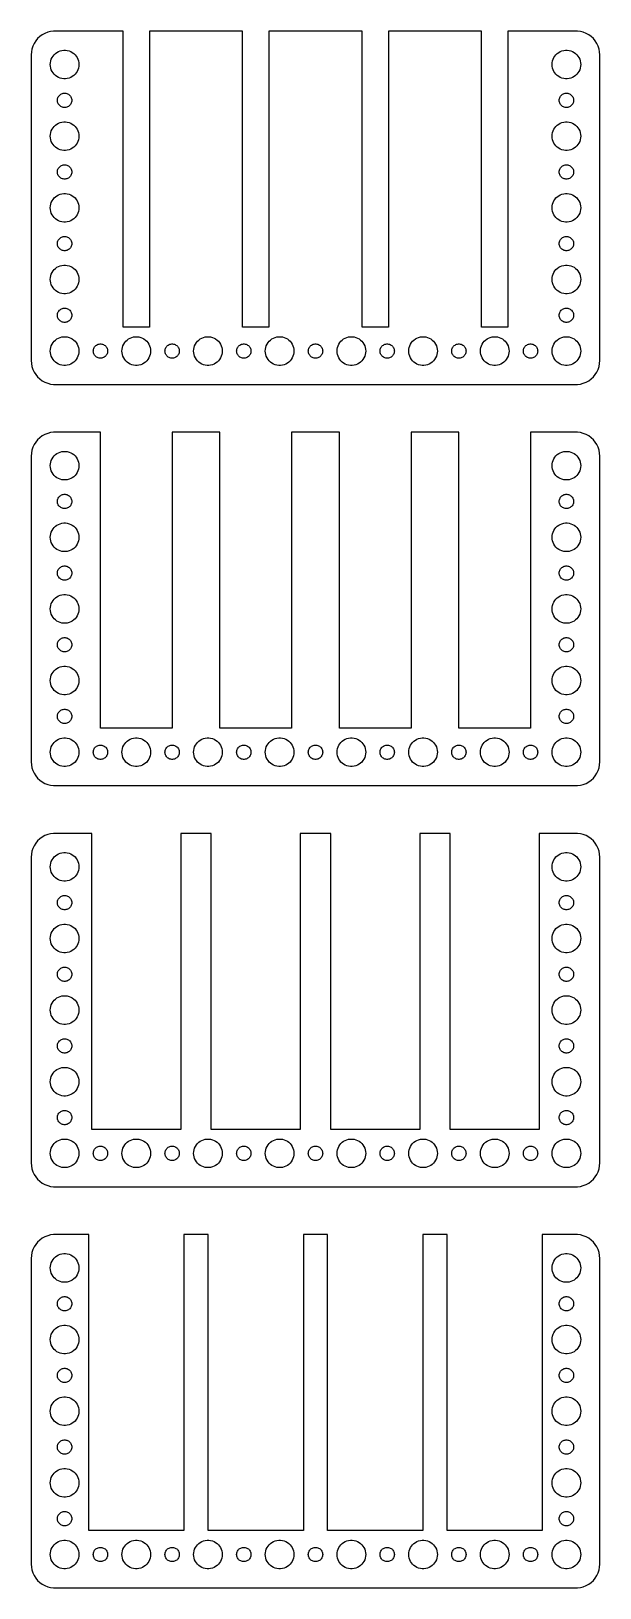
# Model space of a CAD drawing. Header units: metres. Extents: x -60 to 60, y 215 to 541.
import ezdxf

# ---------------------------------------------------------------- set-up
doc = ezdxf.new("R2010")
doc.units = ezdxf.units.M

msp = doc.modelspace()

# ---------------------------------------------------------------- linework, layer by layer
for p, q in [((-58.8815, 538.409), (-59.1489, 537.841)), ((-58.5451, 538.939), (-58.8815, 538.409)), ((-58.1448, 539.423), (-58.5451, 538.939)), ((-57.6871, 539.853), (-58.1448, 539.423)), ((-57.1791, 540.222), (-57.6871, 539.853)), ((-56.6289, 540.524), (-57.1791, 540.222)), ((-56.0451, 540.755), (-56.6289, 540.524)), ((-55.4369, 540.911), (-56.0451, 540.755)), ((-54.8139, 540.99), (-55.4369, 540.911)), ((-40.2418, 540.99), (-54.8139, 540.99)), ((-40.2418, 479), (-40.2418, 540.99)), ((-15.2418, 540.99), (-34.7581, 540.99)), ((-34.7581, 540.99), (-34.7581, 479)), ((-15.2418, 479), (-15.2418, 540.99)), ((9.75815, 540.99), (-9.75815, 540.99)), ((-9.75815, 540.99), (-9.75815, 479)), ((9.75815, 479), (9.75815, 540.99)), ((34.7581, 540.99), (15.2418, 540.99)), ((15.2418, 540.99), (15.2418, 479)), ((34.7581, 479), (34.7581, 540.99)), ((54.8139, 540.99), (40.2418, 540.99)), ((40.2418, 540.99), (40.2418, 479)), ((55.4369, 540.911), (54.8139, 540.99)), ((56.0451, 540.755), (55.4369, 540.911)), ((56.6289, 540.524), (56.0451, 540.755)), ((57.1791, 540.222), (56.6289, 540.524)), ((57.6871, 539.853), (57.1791, 540.222)), ((58.1448, 539.423), (57.6871, 539.853)), ((58.5451, 538.939), (58.1448, 539.423)), ((58.8815, 538.409), (58.5451, 538.939)), ((59.1489, 537.841), (58.8815, 538.409)), ((-59.4606, 536.627), (-59.5, 536)), ((-59.5, 536), (-59.5, 472)), ((-59.3429, 537.243), (-59.4606, 536.627)), ((-59.1489, 537.841), (-59.3429, 537.243)), ((-55.4763, 534.376), (-55.4057, 534.746)), ((-55.4057, 534.746), (-55.2893, 535.104)), ((-55.2893, 535.104), (-55.1289, 535.445)), ((-55.1289, 535.445), (-54.927, 535.763)), ((-54.927, 535.763), (-54.6869, 536.054)), ((-54.6869, 536.054), (-54.4123, 536.312)), ((-54.4123, 536.312), (-54.1075, 536.533)), ((-54.1075, 536.533), (-53.7773, 536.714)), ((-53.7773, 536.714), (-53.427, 536.853)), ((-53.427, 536.853), (-53.0621, 536.947)), ((-53.0621, 536.947), (-52.6884, 536.994)), ((-52.6884, 536.994), (-52.3116, 536.994)), ((-52.3116, 536.994), (-51.9379, 536.947)), ((-51.9379, 536.947), (-51.5729, 536.853)), ((-51.5729, 536.853), (-51.2227, 536.714)), ((-51.2227, 536.714), (-50.8925, 536.533)), ((-50.8925, 536.533), (-50.5877, 536.312)), ((-50.5877, 536.312), (-50.3131, 536.054)), ((-50.3131, 536.054), (-50.0729, 535.763)), ((-50.0729, 535.763), (-49.8711, 535.445)), ((-49.8711, 535.445), (-49.7107, 535.104)), ((-49.7107, 535.104), (-49.5942, 534.746)), ((-49.5942, 534.746), (-49.5237, 534.376)), ((49.5237, 534.376), (49.5942, 534.746)), ((49.5942, 534.746), (49.7107, 535.104)), ((49.7107, 535.104), (49.8711, 535.445)), ((49.8711, 535.445), (50.0729, 535.763)), ((50.0729, 535.763), (50.3131, 536.054)), ((50.3131, 536.054), (50.5877, 536.312)), ((50.5877, 536.312), (50.8925, 536.533)), ((50.8925, 536.533), (51.2227, 536.714)), ((51.2227, 536.714), (51.5729, 536.853)), ((51.5729, 536.853), (51.9379, 536.947)), ((51.9379, 536.947), (52.3116, 536.994)), ((52.3116, 536.994), (52.6884, 536.994)), ((52.6884, 536.994), (53.0621, 536.947)), ((53.0621, 536.947), (53.427, 536.853)), ((53.427, 536.853), (53.7773, 536.714)), ((53.7773, 536.714), (54.1075, 536.533)), ((54.1075, 536.533), (54.4123, 536.312)), ((54.4123, 536.312), (54.6869, 536.054)), ((54.6869, 536.054), (54.927, 535.763)), ((54.927, 535.763), (55.1289, 535.445)), ((55.1289, 535.445), (55.2893, 535.104)), ((55.2893, 535.104), (55.4057, 534.746)), ((55.4057, 534.746), (55.4763, 534.376)), ((59.3429, 537.243), (59.1489, 537.841)), ((59.4606, 536.627), (59.3429, 537.243)), ((59.5, 536), (59.4606, 536.627)), ((59.5, 472), (59.5, 536)), ((-55.5, 534), (-55.4763, 534.376)), ((-55.4763, 533.624), (-55.5, 534)), ((-55.4057, 533.254), (-55.4763, 533.624)), ((-55.2893, 532.896), (-55.4057, 533.254)), ((-55.1289, 532.555), (-55.2893, 532.896)), ((-54.927, 532.237), (-55.1289, 532.555)), ((-54.6869, 531.946), (-54.927, 532.237)), ((-54.4123, 531.688), (-54.6869, 531.946)), ((-54.1075, 531.467), (-54.4123, 531.688)), ((-53.7773, 531.286), (-54.1075, 531.467)), ((-50.8925, 531.467), (-51.2227, 531.286)), ((-50.5877, 531.688), (-50.8925, 531.467)), ((-50.3131, 531.946), (-50.5877, 531.688)), ((-50.0729, 532.237), (-50.3131, 531.946)), ((-49.8711, 532.555), (-50.0729, 532.237)), ((-49.7107, 532.896), (-49.8711, 532.555)), ((-49.5942, 533.254), (-49.7107, 532.896)), ((-49.5237, 533.624), (-49.5942, 533.254)), ((-49.5237, 534.376), (-49.5, 534)), ((-49.5, 534), (-49.5237, 533.624)), ((49.5, 534), (49.5237, 534.376)), ((49.5237, 533.624), (49.5, 534)), ((49.5942, 533.254), (49.5237, 533.624)), ((49.7107, 532.896), (49.5942, 533.254)), ((49.8711, 532.555), (49.7107, 532.896)), ((50.0729, 532.237), (49.8711, 532.555)), ((50.3131, 531.946), (50.0729, 532.237)), ((50.5877, 531.688), (50.3131, 531.946)), ((50.8925, 531.467), (50.5877, 531.688)), ((51.2227, 531.286), (50.8925, 531.467)), ((54.1075, 531.467), (53.7773, 531.286)), ((54.4123, 531.688), (54.1075, 531.467)), ((54.6869, 531.946), (54.4123, 531.688)), ((54.927, 532.237), (54.6869, 531.946)), ((55.1289, 532.555), (54.927, 532.237)), ((55.2893, 532.896), (55.1289, 532.555)), ((55.4057, 533.254), (55.2893, 532.896)), ((55.4763, 533.624), (55.4057, 533.254)), ((55.4763, 534.376), (55.5, 534)), ((55.5, 534), (55.4763, 533.624)), ((-53.427, 531.147), (-53.7773, 531.286)), ((-53.0621, 531.053), (-53.427, 531.147)), ((-52.6884, 531.006), (-53.0621, 531.053)), ((-52.3116, 531.006), (-52.6884, 531.006)), ((-51.9379, 531.053), (-52.3116, 531.006)), ((-51.5729, 531.147), (-51.9379, 531.053)), ((-51.2227, 531.286), (-51.5729, 531.147)), ((51.5729, 531.147), (51.2227, 531.286)), ((51.9379, 531.053), (51.5729, 531.147)), ((52.3116, 531.006), (51.9379, 531.053)), ((52.6884, 531.006), (52.3116, 531.006)), ((53.0621, 531.053), (52.6884, 531.006)), ((53.427, 531.147), (53.0621, 531.053)), ((53.7773, 531.286), (53.427, 531.147)), ((-54, 526.5), (-53.9882, 526.688)), ((-53.9882, 526.312), (-54, 526.5)), ((-53.9882, 526.688), (-53.9529, 526.873)), ((-53.9529, 526.127), (-53.9882, 526.312)), ((-53.9529, 526.873), (-53.8947, 527.052)), ((-53.8947, 525.948), (-53.9529, 526.127)), ((-53.8947, 527.052), (-53.8145, 527.223)), ((-53.8145, 525.777), (-53.8947, 525.948)), ((-53.8145, 527.223), (-53.7135, 527.382)), ((-53.7135, 525.618), (-53.8145, 525.777)), ((-53.7135, 527.382), (-53.5934, 527.527)), ((-53.5934, 525.473), (-53.7135, 525.618)), ((-53.5934, 527.527), (-53.4561, 527.656)), ((-53.4561, 525.344), (-53.5934, 525.473)), ((-53.4561, 527.656), (-53.3037, 527.766)), ((-53.3037, 525.234), (-53.4561, 525.344)), ((-53.3037, 527.766), (-53.1387, 527.857)), ((-53.1387, 525.143), (-53.3037, 525.234)), ((-53.1387, 527.857), (-52.9635, 527.927)), ((-52.9635, 525.073), (-53.1387, 525.143)), ((-52.9635, 527.927), (-52.7811, 527.973)), ((-52.7811, 525.027), (-52.9635, 525.073)), ((-52.7811, 527.973), (-52.5942, 527.997)), ((-52.5942, 525.003), (-52.7811, 525.027)), ((-52.5942, 527.997), (-52.4058, 527.997)), ((-52.4058, 525.003), (-52.5942, 525.003)), ((-52.4058, 527.997), (-52.2189, 527.973)), ((-52.2189, 525.027), (-52.4058, 525.003)), ((-52.2189, 527.973), (-52.0365, 527.927)), ((-52.0365, 525.073), (-52.2189, 525.027)), ((-52.0365, 527.927), (-51.8613, 527.857)), ((-51.8613, 525.143), (-52.0365, 525.073)), ((-51.8613, 527.857), (-51.6963, 527.766)), ((-51.6963, 525.234), (-51.8613, 525.143)), ((-51.6963, 527.766), (-51.5439, 527.656)), ((-51.5439, 525.344), (-51.6963, 525.234)), ((-51.5439, 527.656), (-51.4065, 527.527)), ((-51.4065, 525.473), (-51.5439, 525.344)), ((-51.4065, 527.527), (-51.2865, 527.382)), ((-51.2865, 525.618), (-51.4065, 525.473)), ((-51.2865, 527.382), (-51.1855, 527.223)), ((-51.1855, 525.777), (-51.2865, 525.618)), ((-51.1855, 527.223), (-51.1053, 527.052)), ((-51.1053, 525.948), (-51.1855, 525.777)), ((-51.1053, 527.052), (-51.0471, 526.873)), ((-51.0471, 526.127), (-51.1053, 525.948)), ((-51.0471, 526.873), (-51.0118, 526.688)), ((-51.0118, 526.312), (-51.0471, 526.127)), ((-51.0118, 526.688), (-51, 526.5)), ((-51, 526.5), (-51.0118, 526.312)), ((51, 526.5), (51.0118, 526.688)), ((51.0118, 526.312), (51, 526.5)), ((51.0118, 526.688), (51.0471, 526.873)), ((51.0471, 526.127), (51.0118, 526.312)), ((51.0471, 526.873), (51.1053, 527.052)), ((51.1053, 525.948), (51.0471, 526.127)), ((51.1053, 527.052), (51.1855, 527.223)), ((51.1855, 525.777), (51.1053, 525.948)), ((51.1855, 527.223), (51.2865, 527.382)), ((51.2865, 525.618), (51.1855, 525.777)), ((51.2865, 527.382), (51.4065, 527.527)), ((51.4065, 525.473), (51.2865, 525.618)), ((51.4065, 527.527), (51.5439, 527.656)), ((51.5439, 525.344), (51.4065, 525.473)), ((51.5439, 527.656), (51.6963, 527.766)), ((51.6963, 525.234), (51.5439, 525.344)), ((51.6963, 527.766), (51.8613, 527.857)), ((51.8613, 525.143), (51.6963, 525.234)), ((51.8613, 527.857), (52.0365, 527.927)), ((52.0365, 525.073), (51.8613, 525.143)), ((52.0365, 527.927), (52.2189, 527.973)), ((52.2189, 525.027), (52.0365, 525.073)), ((52.2189, 527.973), (52.4058, 527.997)), ((52.4058, 525.003), (52.2189, 525.027)), ((52.4058, 527.997), (52.5942, 527.997)), ((52.5942, 525.003), (52.4058, 525.003)), ((52.5942, 527.997), (52.7811, 527.973)), ((52.7811, 525.027), (52.5942, 525.003)), ((52.7811, 527.973), (52.9635, 527.927)), ((52.9635, 525.073), (52.7811, 525.027)), ((52.9635, 527.927), (53.1387, 527.857)), ((53.1387, 525.143), (52.9635, 525.073)), ((53.1387, 527.857), (53.3037, 527.766)), ((53.3037, 525.234), (53.1387, 525.143)), ((53.3037, 527.766), (53.4561, 527.656)), ((53.4561, 525.344), (53.3037, 525.234)), ((53.4561, 527.656), (53.5934, 527.527)), ((53.5934, 525.473), (53.4561, 525.344)), ((53.5934, 527.527), (53.7135, 527.382)), ((53.7135, 525.618), (53.5934, 525.473)), ((53.7135, 527.382), (53.8145, 527.223)), ((53.8145, 525.777), (53.7135, 525.618)), ((53.8145, 527.223), (53.8947, 527.052)), ((53.8947, 525.948), (53.8145, 525.777)), ((53.8947, 527.052), (53.9529, 526.873)), ((53.9529, 526.127), (53.8947, 525.948)), ((53.9529, 526.873), (53.9882, 526.688)), ((53.9882, 526.312), (53.9529, 526.127)), ((53.9882, 526.688), (54, 526.5)), ((54, 526.5), (53.9882, 526.312)), ((-54.1075, 521.533), (-53.7773, 521.714)), ((-53.7773, 521.714), (-53.427, 521.853)), ((-53.427, 521.853), (-53.0621, 521.947)), ((-53.0621, 521.947), (-52.6884, 521.994)), ((-52.6884, 521.994), (-52.3116, 521.994)), ((-52.3116, 521.994), (-51.9379, 521.947)), ((-51.9379, 521.947), (-51.5729, 521.853)), ((-51.5729, 521.853), (-51.2227, 521.714)), ((-51.2227, 521.714), (-50.8925, 521.533)), ((50.8925, 521.533), (51.2227, 521.714)), ((51.2227, 521.714), (51.5729, 521.853)), ((51.5729, 521.853), (51.9379, 521.947)), ((51.9379, 521.947), (52.3116, 521.994)), ((52.3116, 521.994), (52.6884, 521.994)), ((52.6884, 521.994), (53.0621, 521.947)), ((53.0621, 521.947), (53.427, 521.853)), ((53.427, 521.853), (53.7773, 521.714)), ((53.7773, 521.714), (54.1075, 521.533)), ((-55.5, 519), (-55.4763, 519.376)), ((-55.4763, 518.624), (-55.5, 519)), ((-55.4763, 519.376), (-55.4057, 519.746)), ((-55.4057, 518.254), (-55.4763, 518.624)), ((-55.4057, 519.746), (-55.2893, 520.104)), ((-55.2893, 520.104), (-55.1289, 520.445)), ((-55.1289, 520.445), (-54.927, 520.763)), ((-54.927, 520.763), (-54.6869, 521.054)), ((-54.6869, 521.054), (-54.4123, 521.312)), ((-54.4123, 521.312), (-54.1075, 521.533)), ((-50.8925, 521.533), (-50.5877, 521.312)), ((-50.5877, 521.312), (-50.3131, 521.054)), ((-50.3131, 521.054), (-50.0729, 520.763)), ((-50.0729, 520.763), (-49.8711, 520.445)), ((-49.8711, 520.445), (-49.7107, 520.104)), ((-49.7107, 520.104), (-49.5942, 519.746)), ((-49.5942, 519.746), (-49.5237, 519.376)), ((-49.5237, 518.624), (-49.5942, 518.254)), ((-49.5237, 519.376), (-49.5, 519)), ((-49.5, 519), (-49.5237, 518.624)), ((49.5, 519), (49.5237, 519.376)), ((49.5237, 518.624), (49.5, 519)), ((49.5237, 519.376), (49.5942, 519.746)), ((49.5942, 518.254), (49.5237, 518.624)), ((49.5942, 519.746), (49.7107, 520.104)), ((49.7107, 520.104), (49.8711, 520.445)), ((49.8711, 520.445), (50.0729, 520.763)), ((50.0729, 520.763), (50.3131, 521.054)), ((50.3131, 521.054), (50.5877, 521.312)), ((50.5877, 521.312), (50.8925, 521.533)), ((54.1075, 521.533), (54.4123, 521.312)), ((54.4123, 521.312), (54.6869, 521.054)), ((54.6869, 521.054), (54.927, 520.763)), ((54.927, 520.763), (55.1289, 520.445)), ((55.1289, 520.445), (55.2893, 520.104)), ((55.2893, 520.104), (55.4057, 519.746)), ((55.4057, 519.746), (55.4763, 519.376)), ((55.4763, 518.624), (55.4057, 518.254)), ((55.4763, 519.376), (55.5, 519)), ((55.5, 519), (55.4763, 518.624)), ((-55.2893, 517.896), (-55.4057, 518.254)), ((-55.1289, 517.555), (-55.2893, 517.896)), ((-54.927, 517.237), (-55.1289, 517.555)), ((-54.6869, 516.946), (-54.927, 517.237)), ((-54.4123, 516.688), (-54.6869, 516.946)), ((-54.1075, 516.467), (-54.4123, 516.688)), ((-53.7773, 516.286), (-54.1075, 516.467)), ((-53.427, 516.147), (-53.7773, 516.286)), ((-53.0621, 516.053), (-53.427, 516.147)), ((-52.6884, 516.006), (-53.0621, 516.053)), ((-52.3116, 516.006), (-52.6884, 516.006)), ((-51.9379, 516.053), (-52.3116, 516.006)), ((-51.5729, 516.147), (-51.9379, 516.053)), ((-51.2227, 516.286), (-51.5729, 516.147)), ((-50.8925, 516.467), (-51.2227, 516.286)), ((-50.5877, 516.688), (-50.8925, 516.467)), ((-50.3131, 516.946), (-50.5877, 516.688)), ((-50.0729, 517.237), (-50.3131, 516.946)), ((-49.8711, 517.555), (-50.0729, 517.237)), ((-49.7107, 517.896), (-49.8711, 517.555)), ((-49.5942, 518.254), (-49.7107, 517.896)), ((49.7107, 517.896), (49.5942, 518.254)), ((49.8711, 517.555), (49.7107, 517.896)), ((50.0729, 517.237), (49.8711, 517.555)), ((50.3131, 516.946), (50.0729, 517.237)), ((50.5877, 516.688), (50.3131, 516.946)), ((50.8925, 516.467), (50.5877, 516.688)), ((51.2227, 516.286), (50.8925, 516.467)), ((51.5729, 516.147), (51.2227, 516.286)), ((51.9379, 516.053), (51.5729, 516.147)), ((52.3116, 516.006), (51.9379, 516.053)), ((52.6884, 516.006), (52.3116, 516.006)), ((53.0621, 516.053), (52.6884, 516.006)), ((53.427, 516.147), (53.0621, 516.053)), ((53.7773, 516.286), (53.427, 516.147)), ((54.1075, 516.467), (53.7773, 516.286)), ((54.4123, 516.688), (54.1075, 516.467)), ((54.6869, 516.946), (54.4123, 516.688)), ((54.927, 517.237), (54.6869, 516.946)), ((55.1289, 517.555), (54.927, 517.237)), ((55.2893, 517.896), (55.1289, 517.555)), ((55.4057, 518.254), (55.2893, 517.896)), ((-53.9882, 511.688), (-53.9529, 511.873)), ((-53.9529, 511.873), (-53.8947, 512.052)), ((-53.8947, 512.052), (-53.8145, 512.223)), ((-53.8145, 512.223), (-53.7135, 512.382)), ((-53.7135, 512.382), (-53.5934, 512.527)), ((-53.5934, 512.527), (-53.4561, 512.656)), ((-53.4561, 512.656), (-53.3037, 512.766)), ((-53.3037, 512.766), (-53.1387, 512.857)), ((-53.1387, 512.857), (-52.9635, 512.927)), ((-52.9635, 512.927), (-52.7811, 512.973)), ((-52.7811, 512.973), (-52.5942, 512.997)), ((-52.5942, 512.997), (-52.4058, 512.997)), ((-52.4058, 512.997), (-52.2189, 512.973)), ((-52.2189, 512.973), (-52.0365, 512.927)), ((-52.0365, 512.927), (-51.8613, 512.857)), ((-51.8613, 512.857), (-51.6963, 512.766)), ((-51.6963, 512.766), (-51.5439, 512.656)), ((-51.5439, 512.656), (-51.4065, 512.527)), ((-51.4065, 512.527), (-51.2865, 512.382)), ((-51.2865, 512.382), (-51.1855, 512.223)), ((-51.1855, 512.223), (-51.1053, 512.052)), ((-51.1053, 512.052), (-51.0471, 511.873)), ((-51.0471, 511.873), (-51.0118, 511.688)), ((51.0118, 511.688), (51.0471, 511.873)), ((51.0471, 511.873), (51.1053, 512.052)), ((51.1053, 512.052), (51.1855, 512.223)), ((51.1855, 512.223), (51.2865, 512.382)), ((51.2865, 512.382), (51.4065, 512.527)), ((51.4065, 512.527), (51.5439, 512.656)), ((51.5439, 512.656), (51.6963, 512.766)), ((51.6963, 512.766), (51.8613, 512.857)), ((51.8613, 512.857), (52.0365, 512.927)), ((52.0365, 512.927), (52.2189, 512.973)), ((52.2189, 512.973), (52.4058, 512.997)), ((52.4058, 512.997), (52.5942, 512.997)), ((52.5942, 512.997), (52.7811, 512.973)), ((52.7811, 512.973), (52.9635, 512.927)), ((52.9635, 512.927), (53.1387, 512.857)), ((53.1387, 512.857), (53.3037, 512.766)), ((53.3037, 512.766), (53.4561, 512.656)), ((53.4561, 512.656), (53.5934, 512.527)), ((53.5934, 512.527), (53.7135, 512.382)), ((53.7135, 512.382), (53.8145, 512.223)), ((53.8145, 512.223), (53.8947, 512.052)), ((53.8947, 512.052), (53.9529, 511.873)), ((53.9529, 511.873), (53.9882, 511.688)), ((-54, 511.5), (-53.9882, 511.688)), ((-53.9882, 511.312), (-54, 511.5)), ((-53.9529, 511.127), (-53.9882, 511.312)), ((-53.8947, 510.948), (-53.9529, 511.127)), ((-53.8145, 510.777), (-53.8947, 510.948)), ((-53.7135, 510.618), (-53.8145, 510.777)), ((-53.5934, 510.473), (-53.7135, 510.618)), ((-53.4561, 510.344), (-53.5934, 510.473)), ((-53.3037, 510.234), (-53.4561, 510.344)), ((-53.1387, 510.143), (-53.3037, 510.234)), ((-52.9635, 510.073), (-53.1387, 510.143)), ((-52.7811, 510.027), (-52.9635, 510.073)), ((-52.5942, 510.003), (-52.7811, 510.027)), ((-52.4058, 510.003), (-52.5942, 510.003)), ((-52.2189, 510.027), (-52.4058, 510.003)), ((-52.0365, 510.073), (-52.2189, 510.027)), ((-51.8613, 510.143), (-52.0365, 510.073)), ((-51.6963, 510.234), (-51.8613, 510.143)), ((-51.5439, 510.344), (-51.6963, 510.234)), ((-51.4065, 510.473), (-51.5439, 510.344)), ((-51.2865, 510.618), (-51.4065, 510.473)), ((-51.1855, 510.777), (-51.2865, 510.618)), ((-51.1053, 510.948), (-51.1855, 510.777)), ((-51.0471, 511.127), (-51.1053, 510.948)), ((-51.0118, 511.312), (-51.0471, 511.127)), ((-51.0118, 511.688), (-51, 511.5)), ((-51, 511.5), (-51.0118, 511.312)), ((51, 511.5), (51.0118, 511.688)), ((51.0118, 511.312), (51, 511.5)), ((51.0471, 511.127), (51.0118, 511.312)), ((51.1053, 510.948), (51.0471, 511.127)), ((51.1855, 510.777), (51.1053, 510.948)), ((51.2865, 510.618), (51.1855, 510.777)), ((51.4065, 510.473), (51.2865, 510.618)), ((51.5439, 510.344), (51.4065, 510.473)), ((51.6963, 510.234), (51.5439, 510.344)), ((51.8613, 510.143), (51.6963, 510.234)), ((52.0365, 510.073), (51.8613, 510.143)), ((52.2189, 510.027), (52.0365, 510.073)), ((52.4058, 510.003), (52.2189, 510.027)), ((52.5942, 510.003), (52.4058, 510.003)), ((52.7811, 510.027), (52.5942, 510.003)), ((52.9635, 510.073), (52.7811, 510.027)), ((53.1387, 510.143), (52.9635, 510.073)), ((53.3037, 510.234), (53.1387, 510.143)), ((53.4561, 510.344), (53.3037, 510.234)), ((53.5934, 510.473), (53.4561, 510.344)), ((53.7135, 510.618), (53.5934, 510.473)), ((53.8145, 510.777), (53.7135, 510.618)), ((53.8947, 510.948), (53.8145, 510.777)), ((53.9529, 511.127), (53.8947, 510.948)), ((53.9882, 511.312), (53.9529, 511.127)), ((53.9882, 511.688), (54, 511.5)), ((54, 511.5), (53.9882, 511.312)), ((-55.2893, 505.104), (-55.1289, 505.445)), ((-55.1289, 505.445), (-54.927, 505.763)), ((-54.927, 505.763), (-54.6869, 506.054)), ((-54.6869, 506.054), (-54.4123, 506.312)), ((-54.4123, 506.312), (-54.1075, 506.533)), ((-54.1075, 506.533), (-53.7773, 506.714)), ((-53.7773, 506.714), (-53.427, 506.853)), ((-53.427, 506.853), (-53.0621, 506.947)), ((-53.0621, 506.947), (-52.6884, 506.994)), ((-52.6884, 506.994), (-52.3116, 506.994)), ((-52.3116, 506.994), (-51.9379, 506.947)), ((-51.9379, 506.947), (-51.5729, 506.853)), ((-51.5729, 506.853), (-51.2227, 506.714)), ((-51.2227, 506.714), (-50.8925, 506.533)), ((-50.8925, 506.533), (-50.5877, 506.312)), ((-50.5877, 506.312), (-50.3131, 506.054)), ((-50.3131, 506.054), (-50.0729, 505.763)), ((-50.0729, 505.763), (-49.8711, 505.445)), ((-49.8711, 505.445), (-49.7107, 505.104)), ((49.7107, 505.104), (49.8711, 505.445)), ((49.8711, 505.445), (50.0729, 505.763)), ((50.0729, 505.763), (50.3131, 506.054)), ((50.3131, 506.054), (50.5877, 506.312)), ((50.5877, 506.312), (50.8925, 506.533)), ((50.8925, 506.533), (51.2227, 506.714)), ((51.2227, 506.714), (51.5729, 506.853)), ((51.5729, 506.853), (51.9379, 506.947)), ((51.9379, 506.947), (52.3116, 506.994)), ((52.3116, 506.994), (52.6884, 506.994)), ((52.6884, 506.994), (53.0621, 506.947)), ((53.0621, 506.947), (53.427, 506.853)), ((53.427, 506.853), (53.7773, 506.714)), ((53.7773, 506.714), (54.1075, 506.533)), ((54.1075, 506.533), (54.4123, 506.312)), ((54.4123, 506.312), (54.6869, 506.054)), ((54.6869, 506.054), (54.927, 505.763)), ((54.927, 505.763), (55.1289, 505.445)), ((55.1289, 505.445), (55.2893, 505.104)), ((-55.5, 504), (-55.4763, 504.376)), ((-55.4763, 503.624), (-55.5, 504)), ((-55.4763, 504.376), (-55.4057, 504.746)), ((-55.4057, 503.254), (-55.4763, 503.624)), ((-55.4057, 504.746), (-55.2893, 505.104)), ((-55.2893, 502.896), (-55.4057, 503.254)), ((-55.1289, 502.555), (-55.2893, 502.896)), ((-54.927, 502.237), (-55.1289, 502.555)), ((-54.6869, 501.946), (-54.927, 502.237)), ((-50.0729, 502.237), (-50.3131, 501.946)), ((-49.8711, 502.555), (-50.0729, 502.237)), ((-49.7107, 502.896), (-49.8711, 502.555)), ((-49.7107, 505.104), (-49.5942, 504.746)), ((-49.5942, 503.254), (-49.7107, 502.896)), ((-49.5942, 504.746), (-49.5237, 504.376)), ((-49.5237, 503.624), (-49.5942, 503.254)), ((-49.5237, 504.376), (-49.5, 504)), ((-49.5, 504), (-49.5237, 503.624)), ((49.5, 504), (49.5237, 504.376)), ((49.5237, 503.624), (49.5, 504)), ((49.5237, 504.376), (49.5942, 504.746)), ((49.5942, 503.254), (49.5237, 503.624)), ((49.5942, 504.746), (49.7107, 505.104)), ((49.7107, 502.896), (49.5942, 503.254)), ((49.8711, 502.555), (49.7107, 502.896)), ((50.0729, 502.237), (49.8711, 502.555)), ((50.3131, 501.946), (50.0729, 502.237)), ((54.927, 502.237), (54.6869, 501.946)), ((55.1289, 502.555), (54.927, 502.237)), ((55.2893, 502.896), (55.1289, 502.555)), ((55.2893, 505.104), (55.4057, 504.746)), ((55.4057, 503.254), (55.2893, 502.896)), ((55.4057, 504.746), (55.4763, 504.376)), ((55.4763, 503.624), (55.4057, 503.254)), ((55.4763, 504.376), (55.5, 504)), ((55.5, 504), (55.4763, 503.624)), ((-54.4123, 501.688), (-54.6869, 501.946)), ((-54.1075, 501.467), (-54.4123, 501.688)), ((-53.7773, 501.286), (-54.1075, 501.467)), ((-53.427, 501.147), (-53.7773, 501.286)), ((-53.0621, 501.053), (-53.427, 501.147)), ((-52.6884, 501.006), (-53.0621, 501.053)), ((-52.3116, 501.006), (-52.6884, 501.006)), ((-51.9379, 501.053), (-52.3116, 501.006)), ((-51.5729, 501.147), (-51.9379, 501.053)), ((-51.2227, 501.286), (-51.5729, 501.147)), ((-50.8925, 501.467), (-51.2227, 501.286)), ((-50.5877, 501.688), (-50.8925, 501.467)), ((-50.3131, 501.946), (-50.5877, 501.688)), ((50.5877, 501.688), (50.3131, 501.946)), ((50.8925, 501.467), (50.5877, 501.688)), ((51.2227, 501.286), (50.8925, 501.467)), ((51.5729, 501.147), (51.2227, 501.286)), ((51.9379, 501.053), (51.5729, 501.147)), ((52.3116, 501.006), (51.9379, 501.053)), ((52.6884, 501.006), (52.3116, 501.006)), ((53.0621, 501.053), (52.6884, 501.006)), ((53.427, 501.147), (53.0621, 501.053)), ((53.7773, 501.286), (53.427, 501.147)), ((54.1075, 501.467), (53.7773, 501.286)), ((54.4123, 501.688), (54.1075, 501.467)), ((54.6869, 501.946), (54.4123, 501.688)), ((-54, 496.5), (-53.9882, 496.688)), ((-53.9882, 496.312), (-54, 496.5)), ((-53.9882, 496.688), (-53.9529, 496.873)), ((-53.9529, 496.127), (-53.9882, 496.312)), ((-53.9529, 496.873), (-53.8947, 497.052)), ((-53.8947, 495.948), (-53.9529, 496.127)), ((-53.8947, 497.052), (-53.8145, 497.223)), ((-53.8145, 495.777), (-53.8947, 495.948)), ((-53.8145, 497.223), (-53.7135, 497.382)), ((-53.7135, 495.618), (-53.8145, 495.777)), ((-53.7135, 497.382), (-53.5934, 497.527)), ((-53.5934, 495.473), (-53.7135, 495.618)), ((-53.5934, 497.527), (-53.4561, 497.656)), ((-53.4561, 497.656), (-53.3037, 497.766)), ((-53.3037, 497.766), (-53.1387, 497.857)), ((-53.1387, 497.857), (-52.9635, 497.927)), ((-52.9635, 497.927), (-52.7811, 497.973)), ((-52.7811, 497.973), (-52.5942, 497.997)), ((-52.5942, 497.997), (-52.4058, 497.997)), ((-52.4058, 497.997), (-52.2189, 497.973)), ((-52.2189, 497.973), (-52.0365, 497.927)), ((-52.0365, 497.927), (-51.8613, 497.857)), ((-51.8613, 497.857), (-51.6963, 497.766)), ((-51.6963, 497.766), (-51.5439, 497.656)), ((-51.5439, 497.656), (-51.4065, 497.527)), ((-51.4065, 497.527), (-51.2865, 497.382)), ((-51.2865, 495.618), (-51.4065, 495.473)), ((-51.2865, 497.382), (-51.1855, 497.223)), ((-51.1855, 495.777), (-51.2865, 495.618)), ((-51.1855, 497.223), (-51.1053, 497.052)), ((-51.1053, 495.948), (-51.1855, 495.777)), ((-51.1053, 497.052), (-51.0471, 496.873)), ((-51.0471, 496.127), (-51.1053, 495.948)), ((-51.0471, 496.873), (-51.0118, 496.688)), ((-51.0118, 496.312), (-51.0471, 496.127)), ((-51.0118, 496.688), (-51, 496.5)), ((-51, 496.5), (-51.0118, 496.312)), ((51, 496.5), (51.0118, 496.688)), ((51.0118, 496.312), (51, 496.5)), ((51.0118, 496.688), (51.0471, 496.873)), ((51.0471, 496.127), (51.0118, 496.312)), ((51.0471, 496.873), (51.1053, 497.052)), ((51.1053, 495.948), (51.0471, 496.127)), ((51.1053, 497.052), (51.1855, 497.223)), ((51.1855, 495.777), (51.1053, 495.948)), ((51.1855, 497.223), (51.2865, 497.382)), ((51.2865, 495.618), (51.1855, 495.777)), ((51.2865, 497.382), (51.4065, 497.527)), ((51.4065, 495.473), (51.2865, 495.618)), ((51.4065, 497.527), (51.5439, 497.656)), ((51.5439, 497.656), (51.6963, 497.766)), ((51.6963, 497.766), (51.8613, 497.857)), ((51.8613, 497.857), (52.0365, 497.927)), ((52.0365, 497.927), (52.2189, 497.973)), ((52.2189, 497.973), (52.4058, 497.997)), ((52.4058, 497.997), (52.5942, 497.997)), ((52.5942, 497.997), (52.7811, 497.973)), ((52.7811, 497.973), (52.9635, 497.927)), ((52.9635, 497.927), (53.1387, 497.857)), ((53.1387, 497.857), (53.3037, 497.766)), ((53.3037, 497.766), (53.4561, 497.656)), ((53.4561, 497.656), (53.5934, 497.527)), ((53.5934, 497.527), (53.7135, 497.382)), ((53.7135, 495.618), (53.5934, 495.473)), ((53.7135, 497.382), (53.8145, 497.223)), ((53.8145, 495.777), (53.7135, 495.618)), ((53.8145, 497.223), (53.8947, 497.052)), ((53.8947, 495.948), (53.8145, 495.777)), ((53.8947, 497.052), (53.9529, 496.873)), ((53.9529, 496.127), (53.8947, 495.948)), ((53.9529, 496.873), (53.9882, 496.688)), ((53.9882, 496.312), (53.9529, 496.127)), ((53.9882, 496.688), (54, 496.5)), ((54, 496.5), (53.9882, 496.312)), ((-53.4561, 495.344), (-53.5934, 495.473)), ((-53.3037, 495.234), (-53.4561, 495.344)), ((-53.1387, 495.143), (-53.3037, 495.234)), ((-52.9635, 495.073), (-53.1387, 495.143)), ((-52.7811, 495.027), (-52.9635, 495.073)), ((-52.5942, 495.003), (-52.7811, 495.027)), ((-52.4058, 495.003), (-52.5942, 495.003)), ((-52.2189, 495.027), (-52.4058, 495.003)), ((-52.0365, 495.073), (-52.2189, 495.027)), ((-51.8613, 495.143), (-52.0365, 495.073)), ((-51.6963, 495.234), (-51.8613, 495.143)), ((-51.5439, 495.344), (-51.6963, 495.234)), ((-51.4065, 495.473), (-51.5439, 495.344)), ((51.5439, 495.344), (51.4065, 495.473)), ((51.6963, 495.234), (51.5439, 495.344)), ((51.8613, 495.143), (51.6963, 495.234)), ((52.0365, 495.073), (51.8613, 495.143)), ((52.2189, 495.027), (52.0365, 495.073)), ((52.4058, 495.003), (52.2189, 495.027)), ((52.5942, 495.003), (52.4058, 495.003)), ((52.7811, 495.027), (52.5942, 495.003)), ((52.9635, 495.073), (52.7811, 495.027)), ((53.1387, 495.143), (52.9635, 495.073)), ((53.3037, 495.234), (53.1387, 495.143)), ((53.4561, 495.344), (53.3037, 495.234)), ((53.5934, 495.473), (53.4561, 495.344)), ((-55.5, 489), (-55.4763, 489.376)), ((-55.4763, 488.624), (-55.5, 489)), ((-55.4763, 489.376), (-55.4057, 489.746)), ((-55.4057, 489.746), (-55.2893, 490.104)), ((-55.2893, 490.104), (-55.1289, 490.445)), ((-55.1289, 490.445), (-54.927, 490.763)), ((-54.927, 490.763), (-54.6869, 491.054)), ((-54.6869, 491.054), (-54.4123, 491.312)), ((-54.4123, 491.312), (-54.1075, 491.533)), ((-54.1075, 491.533), (-53.7773, 491.714)), ((-53.7773, 491.714), (-53.427, 491.853)), ((-53.427, 491.853), (-53.0621, 491.947)), ((-53.0621, 491.947), (-52.6884, 491.994)), ((-52.6884, 491.994), (-52.3116, 491.994)), ((-52.3116, 491.994), (-51.9379, 491.947)), ((-51.9379, 491.947), (-51.5729, 491.853)), ((-51.5729, 491.853), (-51.2227, 491.714)), ((-51.2227, 491.714), (-50.8925, 491.533)), ((-50.8925, 491.533), (-50.5877, 491.312)), ((-50.5877, 491.312), (-50.3131, 491.054)), ((-50.3131, 491.054), (-50.0729, 490.763)), ((-50.0729, 490.763), (-49.8711, 490.445)), ((-49.8711, 490.445), (-49.7107, 490.104)), ((-49.7107, 490.104), (-49.5942, 489.746)), ((-49.5942, 489.746), (-49.5237, 489.376)), ((-49.5237, 489.376), (-49.5, 489)), ((-49.5, 489), (-49.5237, 488.624)), ((49.5, 489), (49.5237, 489.376)), ((49.5237, 488.624), (49.5, 489)), ((49.5237, 489.376), (49.5942, 489.746)), ((49.5942, 489.746), (49.7107, 490.104)), ((49.7107, 490.104), (49.8711, 490.445)), ((49.8711, 490.445), (50.0729, 490.763)), ((50.0729, 490.763), (50.3131, 491.054)), ((50.3131, 491.054), (50.5877, 491.312)), ((50.5877, 491.312), (50.8925, 491.533)), ((50.8925, 491.533), (51.2227, 491.714)), ((51.2227, 491.714), (51.5729, 491.853)), ((51.5729, 491.853), (51.9379, 491.947)), ((51.9379, 491.947), (52.3116, 491.994)), ((52.3116, 491.994), (52.6884, 491.994)), ((52.6884, 491.994), (53.0621, 491.947)), ((53.0621, 491.947), (53.427, 491.853)), ((53.427, 491.853), (53.7773, 491.714)), ((53.7773, 491.714), (54.1075, 491.533)), ((54.1075, 491.533), (54.4123, 491.312)), ((54.4123, 491.312), (54.6869, 491.054)), ((54.6869, 491.054), (54.927, 490.763)), ((54.927, 490.763), (55.1289, 490.445)), ((55.1289, 490.445), (55.2893, 490.104)), ((55.2893, 490.104), (55.4057, 489.746)), ((55.4057, 489.746), (55.4763, 489.376)), ((55.4763, 489.376), (55.5, 489)), ((55.5, 489), (55.4763, 488.624)), ((-55.4057, 488.254), (-55.4763, 488.624)), ((-55.2893, 487.896), (-55.4057, 488.254)), ((-55.1289, 487.555), (-55.2893, 487.896)), ((-54.927, 487.237), (-55.1289, 487.555)), ((-54.6869, 486.946), (-54.927, 487.237)), ((-54.4123, 486.688), (-54.6869, 486.946)), ((-54.1075, 486.467), (-54.4123, 486.688)), ((-53.7773, 486.286), (-54.1075, 486.467)), ((-53.427, 486.147), (-53.7773, 486.286)), ((-53.0621, 486.053), (-53.427, 486.147)), ((-52.6884, 486.006), (-53.0621, 486.053)), ((-52.3116, 486.006), (-52.6884, 486.006)), ((-51.9379, 486.053), (-52.3116, 486.006)), ((-51.5729, 486.147), (-51.9379, 486.053)), ((-51.2227, 486.286), (-51.5729, 486.147)), ((-50.8925, 486.467), (-51.2227, 486.286)), ((-50.5877, 486.688), (-50.8925, 486.467)), ((-50.3131, 486.946), (-50.5877, 486.688)), ((-50.0729, 487.237), (-50.3131, 486.946)), ((-49.8711, 487.555), (-50.0729, 487.237)), ((-49.7107, 487.896), (-49.8711, 487.555)), ((-49.5942, 488.254), (-49.7107, 487.896)), ((-49.5237, 488.624), (-49.5942, 488.254)), ((49.5942, 488.254), (49.5237, 488.624)), ((49.7107, 487.896), (49.5942, 488.254)), ((49.8711, 487.555), (49.7107, 487.896)), ((50.0729, 487.237), (49.8711, 487.555)), ((50.3131, 486.946), (50.0729, 487.237)), ((50.5877, 486.688), (50.3131, 486.946)), ((50.8925, 486.467), (50.5877, 486.688)), ((51.2227, 486.286), (50.8925, 486.467)), ((51.5729, 486.147), (51.2227, 486.286)), ((51.9379, 486.053), (51.5729, 486.147)), ((52.3116, 486.006), (51.9379, 486.053)), ((52.6884, 486.006), (52.3116, 486.006)), ((53.0621, 486.053), (52.6884, 486.006)), ((53.427, 486.147), (53.0621, 486.053)), ((53.7773, 486.286), (53.427, 486.147)), ((54.1075, 486.467), (53.7773, 486.286)), ((54.4123, 486.688), (54.1075, 486.467)), ((54.6869, 486.946), (54.4123, 486.688)), ((54.927, 487.237), (54.6869, 486.946)), ((55.1289, 487.555), (54.927, 487.237)), ((55.2893, 487.896), (55.1289, 487.555)), ((55.4057, 488.254), (55.2893, 487.896)), ((55.4763, 488.624), (55.4057, 488.254)), ((-53.7135, 482.382), (-53.5934, 482.527)), ((-53.5934, 482.527), (-53.4561, 482.656)), ((-53.4561, 482.656), (-53.3037, 482.766)), ((-53.3037, 482.766), (-53.1387, 482.857)), ((-53.1387, 482.857), (-52.9635, 482.927)), ((-52.9635, 482.927), (-52.7811, 482.973)), ((-52.7811, 482.973), (-52.5942, 482.997)), ((-52.5942, 482.997), (-52.4058, 482.997)), ((-52.4058, 482.997), (-52.2189, 482.973)), ((-52.2189, 482.973), (-52.0365, 482.927)), ((-52.0365, 482.927), (-51.8613, 482.857)), ((-51.8613, 482.857), (-51.6963, 482.766)), ((-51.6963, 482.766), (-51.5439, 482.656)), ((-51.5439, 482.656), (-51.4065, 482.527)), ((-51.4065, 482.527), (-51.2865, 482.382)), ((51.2865, 482.382), (51.4065, 482.527)), ((51.4065, 482.527), (51.5439, 482.656)), ((51.5439, 482.656), (51.6963, 482.766)), ((51.6963, 482.766), (51.8613, 482.857)), ((51.8613, 482.857), (52.0365, 482.927)), ((52.0365, 482.927), (52.2189, 482.973)), ((52.2189, 482.973), (52.4058, 482.997)), ((52.4058, 482.997), (52.5942, 482.997)), ((52.5942, 482.997), (52.7811, 482.973)), ((52.7811, 482.973), (52.9635, 482.927)), ((52.9635, 482.927), (53.1387, 482.857)), ((53.1387, 482.857), (53.3037, 482.766)), ((53.3037, 482.766), (53.4561, 482.656)), ((53.4561, 482.656), (53.5934, 482.527)), ((53.5934, 482.527), (53.7135, 482.382)), ((-54, 481.5), (-53.9882, 481.688)), ((-53.9882, 481.312), (-54, 481.5)), ((-53.9882, 481.688), (-53.9529, 481.873)), ((-53.9529, 481.127), (-53.9882, 481.312)), ((-53.9529, 481.873), (-53.8947, 482.052)), ((-53.8947, 480.948), (-53.9529, 481.127)), ((-53.8947, 482.052), (-53.8145, 482.223)), ((-53.8145, 480.777), (-53.8947, 480.948)), ((-53.8145, 482.223), (-53.7135, 482.382)), ((-53.7135, 480.618), (-53.8145, 480.777)), ((-53.5934, 480.473), (-53.7135, 480.618)), ((-53.4561, 480.344), (-53.5934, 480.473)), ((-53.3037, 480.234), (-53.4561, 480.344)), ((-53.1387, 480.143), (-53.3037, 480.234)), ((-52.9635, 480.073), (-53.1387, 480.143)), ((-52.7811, 480.027), (-52.9635, 480.073)), ((-52.5942, 480.003), (-52.7811, 480.027)), ((-52.4058, 480.003), (-52.5942, 480.003)), ((-52.2189, 480.027), (-52.4058, 480.003)), ((-52.0365, 480.073), (-52.2189, 480.027)), ((-51.8613, 480.143), (-52.0365, 480.073)), ((-51.6963, 480.234), (-51.8613, 480.143)), ((-51.5439, 480.344), (-51.6963, 480.234)), ((-51.4065, 480.473), (-51.5439, 480.344)), ((-51.2865, 480.618), (-51.4065, 480.473)), ((-51.2865, 482.382), (-51.1855, 482.223)), ((-51.1855, 480.777), (-51.2865, 480.618)), ((-51.1855, 482.223), (-51.1053, 482.052)), ((-51.1053, 480.948), (-51.1855, 480.777)), ((-51.1053, 482.052), (-51.0471, 481.873)), ((-51.0471, 481.127), (-51.1053, 480.948)), ((-51.0471, 481.873), (-51.0118, 481.688)), ((-51.0118, 481.312), (-51.0471, 481.127)), ((-51.0118, 481.688), (-51, 481.5)), ((-51, 481.5), (-51.0118, 481.312)), ((51, 481.5), (51.0118, 481.688)), ((51.0118, 481.312), (51, 481.5)), ((51.0118, 481.688), (51.0471, 481.873)), ((51.0471, 481.127), (51.0118, 481.312)), ((51.0471, 481.873), (51.1053, 482.052)), ((51.1053, 480.948), (51.0471, 481.127)), ((51.1053, 482.052), (51.1855, 482.223)), ((51.1855, 480.777), (51.1053, 480.948)), ((51.1855, 482.223), (51.2865, 482.382)), ((51.2865, 480.618), (51.1855, 480.777)), ((51.4065, 480.473), (51.2865, 480.618)), ((51.5439, 480.344), (51.4065, 480.473)), ((51.6963, 480.234), (51.5439, 480.344)), ((51.8613, 480.143), (51.6963, 480.234)), ((52.0365, 480.073), (51.8613, 480.143)), ((52.2189, 480.027), (52.0365, 480.073)), ((52.4058, 480.003), (52.2189, 480.027)), ((52.5942, 480.003), (52.4058, 480.003)), ((52.7811, 480.027), (52.5942, 480.003)), ((52.9635, 480.073), (52.7811, 480.027)), ((53.1387, 480.143), (52.9635, 480.073)), ((53.3037, 480.234), (53.1387, 480.143)), ((53.4561, 480.344), (53.3037, 480.234)), ((53.5934, 480.473), (53.4561, 480.344)), ((53.7135, 480.618), (53.5934, 480.473)), ((53.7135, 482.382), (53.8145, 482.223)), ((53.8145, 480.777), (53.7135, 480.618)), ((53.8145, 482.223), (53.8947, 482.052)), ((53.8947, 480.948), (53.8145, 480.777)), ((53.8947, 482.052), (53.9529, 481.873)), ((53.9529, 481.127), (53.8947, 480.948)), ((53.9529, 481.873), (53.9882, 481.688)), ((53.9882, 481.312), (53.9529, 481.127)), ((53.9882, 481.688), (54, 481.5)), ((54, 481.5), (53.9882, 481.312)), ((-54.927, 475.763), (-54.6869, 476.054)), ((-54.6869, 476.054), (-54.4123, 476.312)), ((-54.4123, 476.312), (-54.1075, 476.533)), ((-54.1075, 476.533), (-53.7773, 476.714)), ((-53.7773, 476.714), (-53.427, 476.853)), ((-53.427, 476.853), (-53.0621, 476.947)), ((-53.0621, 476.947), (-52.6884, 476.994)), ((-52.6884, 476.994), (-52.3116, 476.994)), ((-52.3116, 476.994), (-51.9379, 476.947)), ((-51.9379, 476.947), (-51.5729, 476.853)), ((-51.5729, 476.853), (-51.2227, 476.714)), ((-51.2227, 476.714), (-50.8925, 476.533)), ((-50.8925, 476.533), (-50.5877, 476.312)), ((-50.5877, 476.312), (-50.3131, 476.054)), ((-50.3131, 476.054), (-50.0729, 475.763)), ((-34.7581, 479), (-40.2418, 479)), ((-39.927, 475.763), (-39.6869, 476.054)), ((-39.6869, 476.054), (-39.4123, 476.312)), ((-39.4123, 476.312), (-39.1075, 476.533)), ((-39.1075, 476.533), (-38.7773, 476.714)), ((-38.7773, 476.714), (-38.427, 476.853)), ((-38.427, 476.853), (-38.0621, 476.947)), ((-38.0621, 476.947), (-37.6884, 476.994)), ((-37.6884, 476.994), (-37.3116, 476.994)), ((-37.3116, 476.994), (-36.9379, 476.947)), ((-36.9379, 476.947), (-36.5729, 476.853)), ((-36.5729, 476.853), (-36.2227, 476.714)), ((-36.2227, 476.714), (-35.8925, 476.533)), ((-35.8925, 476.533), (-35.5877, 476.312)), ((-35.5877, 476.312), (-35.3131, 476.054)), ((-35.3131, 476.054), (-35.0729, 475.763)), ((-24.927, 475.763), (-24.6869, 476.054)), ((-24.6869, 476.054), (-24.4123, 476.312)), ((-24.4123, 476.312), (-24.1075, 476.533)), ((-24.1075, 476.533), (-23.7773, 476.714)), ((-23.7773, 476.714), (-23.427, 476.853)), ((-23.427, 476.853), (-23.0621, 476.947)), ((-23.0621, 476.947), (-22.6884, 476.994)), ((-22.6884, 476.994), (-22.3116, 476.994)), ((-22.3116, 476.994), (-21.9379, 476.947)), ((-21.9379, 476.947), (-21.5729, 476.853)), ((-21.5729, 476.853), (-21.2227, 476.714)), ((-21.2227, 476.714), (-20.8925, 476.533)), ((-20.8925, 476.533), (-20.5877, 476.312)), ((-20.5877, 476.312), (-20.3131, 476.054)), ((-20.3131, 476.054), (-20.0729, 475.763)), ((-9.75815, 479), (-15.2418, 479)), ((-9.92705, 475.763), (-9.6869, 476.054)), ((-9.6869, 476.054), (-9.41226, 476.312)), ((-9.41226, 476.312), (-9.10747, 476.533)), ((-9.10747, 476.533), (-8.77733, 476.714)), ((-8.77733, 476.714), (-8.42705, 476.853)), ((-8.42705, 476.853), (-8.06213, 476.947)), ((-8.06213, 476.947), (-7.68837, 476.994)), ((-7.68837, 476.994), (-7.31161, 476.994)), ((-7.31161, 476.994), (-6.93785, 476.947)), ((-6.93785, 476.947), (-6.57294, 476.853)), ((-6.57294, 476.853), (-6.22266, 476.714)), ((-6.22266, 476.714), (-5.89252, 476.533)), ((-5.89252, 476.533), (-5.58772, 476.312)), ((-5.58772, 476.312), (-5.31308, 476.054)), ((-5.31308, 476.054), (-5.07294, 475.763)), ((5.07294, 475.763), (5.31308, 476.054)), ((5.31308, 476.054), (5.58772, 476.312)), ((5.58772, 476.312), (5.89252, 476.533)), ((5.89252, 476.533), (6.22266, 476.714)), ((6.22266, 476.714), (6.57294, 476.853)), ((6.57294, 476.853), (6.93785, 476.947)), ((6.93785, 476.947), (7.31161, 476.994)), ((7.31161, 476.994), (7.68837, 476.994)), ((7.68837, 476.994), (8.06213, 476.947)), ((8.06213, 476.947), (8.42705, 476.853)), ((8.42705, 476.853), (8.77733, 476.714)), ((8.77733, 476.714), (9.10747, 476.533)), ((9.10747, 476.533), (9.41226, 476.312)), ((9.41226, 476.312), (9.6869, 476.054)), ((9.6869, 476.054), (9.92705, 475.763)), ((15.2418, 479), (9.75815, 479)), ((20.0729, 475.763), (20.3131, 476.054)), ((20.3131, 476.054), (20.5877, 476.312)), ((20.5877, 476.312), (20.8925, 476.533)), ((20.8925, 476.533), (21.2227, 476.714)), ((21.2227, 476.714), (21.5729, 476.853)), ((21.5729, 476.853), (21.9379, 476.947)), ((21.9379, 476.947), (22.3116, 476.994)), ((22.3116, 476.994), (22.6884, 476.994)), ((22.6884, 476.994), (23.0621, 476.947)), ((23.0621, 476.947), (23.427, 476.853)), ((23.427, 476.853), (23.7773, 476.714)), ((23.7773, 476.714), (24.1075, 476.533)), ((24.1075, 476.533), (24.4123, 476.312)), ((24.4123, 476.312), (24.6869, 476.054)), ((24.6869, 476.054), (24.927, 475.763)), ((40.2418, 479), (34.7581, 479)), ((35.0729, 475.763), (35.3131, 476.054)), ((35.3131, 476.054), (35.5877, 476.312)), ((35.5877, 476.312), (35.8925, 476.533)), ((35.8925, 476.533), (36.2227, 476.714)), ((36.2227, 476.714), (36.5729, 476.853)), ((36.5729, 476.853), (36.9379, 476.947)), ((36.9379, 476.947), (37.3116, 476.994)), ((37.3116, 476.994), (37.6884, 476.994)), ((37.6884, 476.994), (38.0621, 476.947)), ((38.0621, 476.947), (38.427, 476.853)), ((38.427, 476.853), (38.7773, 476.714)), ((38.7773, 476.714), (39.1075, 476.533)), ((39.1075, 476.533), (39.4123, 476.312)), ((39.4123, 476.312), (39.6869, 476.054)), ((39.6869, 476.054), (39.927, 475.763)), ((50.0729, 475.763), (50.3131, 476.054)), ((50.3131, 476.054), (50.5877, 476.312)), ((50.5877, 476.312), (50.8925, 476.533)), ((50.8925, 476.533), (51.2227, 476.714)), ((51.2227, 476.714), (51.5729, 476.853)), ((51.5729, 476.853), (51.9379, 476.947)), ((51.9379, 476.947), (52.3116, 476.994)), ((52.3116, 476.994), (52.6884, 476.994)), ((52.6884, 476.994), (53.0621, 476.947)), ((53.0621, 476.947), (53.427, 476.853)), ((53.427, 476.853), (53.7773, 476.714)), ((53.7773, 476.714), (54.1075, 476.533)), ((54.1075, 476.533), (54.4123, 476.312)), ((54.4123, 476.312), (54.6869, 476.054)), ((54.6869, 476.054), (54.927, 475.763)), ((-55.5, 474), (-55.4763, 474.376)), ((-55.4763, 473.624), (-55.5, 474)), ((-55.4763, 474.376), (-55.4057, 474.746)), ((-55.4057, 473.254), (-55.4763, 473.624)), ((-55.4057, 474.746), (-55.2893, 475.104)), ((-55.2893, 472.896), (-55.4057, 473.254)), ((-55.2893, 475.104), (-55.1289, 475.445)), ((-55.1289, 472.555), (-55.2893, 472.896)), ((-55.1289, 475.445), (-54.927, 475.763)), ((-50.0729, 475.763), (-49.8711, 475.445)), ((-49.8711, 475.445), (-49.7107, 475.104)), ((-49.7107, 472.896), (-49.8711, 472.555)), ((-49.7107, 475.104), (-49.5942, 474.746)), ((-49.5942, 473.254), (-49.7107, 472.896)), ((-49.5942, 474.746), (-49.5237, 474.376)), ((-49.5237, 473.624), (-49.5942, 473.254)), ((-49.5237, 474.376), (-49.5, 474)), ((-49.5, 474), (-49.5237, 473.624)), ((-46.5, 474), (-46.4882, 474.188)), ((-46.4882, 473.812), (-46.5, 474)), ((-46.4882, 474.188), (-46.4529, 474.373)), ((-46.4529, 473.627), (-46.4882, 473.812)), ((-46.4529, 474.373), (-46.3947, 474.552)), ((-46.3947, 473.448), (-46.4529, 473.627)), ((-46.3947, 474.552), (-46.3145, 474.723)), ((-46.3145, 473.277), (-46.3947, 473.448)), ((-46.3145, 474.723), (-46.2135, 474.882)), ((-46.2135, 473.118), (-46.3145, 473.277)), ((-46.2135, 474.882), (-46.0934, 475.027)), ((-46.0934, 472.973), (-46.2135, 473.118)), ((-46.0934, 475.027), (-45.9561, 475.156)), ((-45.9561, 472.844), (-46.0934, 472.973)), ((-45.9561, 475.156), (-45.8037, 475.266)), ((-45.8037, 472.734), (-45.9561, 472.844)), ((-45.8037, 475.266), (-45.6387, 475.357)), ((-45.6387, 472.643), (-45.8037, 472.734)), ((-45.6387, 475.357), (-45.4635, 475.427)), ((-45.4635, 475.427), (-45.2811, 475.473)), ((-45.2811, 475.473), (-45.0942, 475.497)), ((-45.0942, 475.497), (-44.9058, 475.497)), ((-44.9058, 475.497), (-44.7189, 475.473)), ((-44.7189, 475.473), (-44.5365, 475.427)), ((-44.5365, 475.427), (-44.3613, 475.357)), ((-44.3613, 475.357), (-44.1963, 475.266)), ((-44.1963, 472.734), (-44.3613, 472.643)), ((-44.1963, 475.266), (-44.0439, 475.156)), ((-44.0439, 472.844), (-44.1963, 472.734)), ((-44.0439, 475.156), (-43.9065, 475.027)), ((-43.9065, 472.973), (-44.0439, 472.844)), ((-43.9065, 475.027), (-43.7865, 474.882)), ((-43.7865, 473.118), (-43.9065, 472.973)), ((-43.7865, 474.882), (-43.6855, 474.723)), ((-43.6855, 473.277), (-43.7865, 473.118)), ((-43.6855, 474.723), (-43.6053, 474.552)), ((-43.6053, 473.448), (-43.6855, 473.277)), ((-43.6053, 474.552), (-43.5471, 474.373)), ((-43.5471, 473.627), (-43.6053, 473.448)), ((-43.5471, 474.373), (-43.5118, 474.188)), ((-43.5118, 473.812), (-43.5471, 473.627)), ((-43.5118, 474.188), (-43.5, 474)), ((-43.5, 474), (-43.5118, 473.812)), ((-40.5, 474), (-40.4763, 474.376)), ((-40.4763, 473.624), (-40.5, 474)), ((-40.4763, 474.376), (-40.4057, 474.746)), ((-40.4057, 473.254), (-40.4763, 473.624)), ((-40.4057, 474.746), (-40.2893, 475.104)), ((-40.2893, 472.896), (-40.4057, 473.254)), ((-40.2893, 475.104), (-40.1289, 475.445)), ((-40.1289, 472.555), (-40.2893, 472.896)), ((-40.1289, 475.445), (-39.927, 475.763)), ((-35.0729, 475.763), (-34.8711, 475.445)), ((-34.8711, 475.445), (-34.7107, 475.104)), ((-34.7107, 472.896), (-34.8711, 472.555)), ((-34.7107, 475.104), (-34.5942, 474.746)), ((-34.5942, 473.254), (-34.7107, 472.896)), ((-34.5942, 474.746), (-34.5237, 474.376)), ((-34.5237, 473.624), (-34.5942, 473.254)), ((-34.5237, 474.376), (-34.5, 474)), ((-34.5, 474), (-34.5237, 473.624)), ((-31.5, 474), (-31.4882, 474.188)), ((-31.4882, 473.812), (-31.5, 474)), ((-31.4882, 474.188), (-31.4529, 474.373)), ((-31.4529, 473.627), (-31.4882, 473.812)), ((-31.4529, 474.373), (-31.3947, 474.552)), ((-31.3947, 473.448), (-31.4529, 473.627)), ((-31.3947, 474.552), (-31.3145, 474.723)), ((-31.3145, 473.277), (-31.3947, 473.448)), ((-31.3145, 474.723), (-31.2135, 474.882)), ((-31.2135, 473.118), (-31.3145, 473.277)), ((-31.2135, 474.882), (-31.0934, 475.027)), ((-31.0934, 472.973), (-31.2135, 473.118)), ((-31.0934, 475.027), (-30.9561, 475.156)), ((-30.9561, 472.844), (-31.0934, 472.973)), ((-30.9561, 475.156), (-30.8037, 475.266)), ((-30.8037, 472.734), (-30.9561, 472.844)), ((-30.8037, 475.266), (-30.6387, 475.357)), ((-30.6387, 472.643), (-30.8037, 472.734)), ((-30.6387, 475.357), (-30.4635, 475.427)), ((-30.4635, 475.427), (-30.2811, 475.473)), ((-30.2811, 475.473), (-30.0942, 475.497)), ((-30.0942, 475.497), (-29.9058, 475.497)), ((-29.9058, 475.497), (-29.7189, 475.473)), ((-29.7189, 475.473), (-29.5365, 475.427)), ((-29.5365, 475.427), (-29.3613, 475.357)), ((-29.3613, 475.357), (-29.1963, 475.266)), ((-29.1963, 472.734), (-29.3613, 472.643)), ((-29.1963, 475.266), (-29.0439, 475.156)), ((-29.0439, 472.844), (-29.1963, 472.734)), ((-29.0439, 475.156), (-28.9065, 475.027)), ((-28.9065, 472.973), (-29.0439, 472.844)), ((-28.9065, 475.027), (-28.7865, 474.882)), ((-28.7865, 473.118), (-28.9065, 472.973)), ((-28.7865, 474.882), (-28.6855, 474.723)), ((-28.6855, 473.277), (-28.7865, 473.118)), ((-28.6855, 474.723), (-28.6053, 474.552)), ((-28.6053, 473.448), (-28.6855, 473.277)), ((-28.6053, 474.552), (-28.5471, 474.373)), ((-28.5471, 473.627), (-28.6053, 473.448)), ((-28.5471, 474.373), (-28.5118, 474.188)), ((-28.5118, 473.812), (-28.5471, 473.627)), ((-28.5118, 474.188), (-28.5, 474)), ((-28.5, 474), (-28.5118, 473.812)), ((-25.5, 474), (-25.4763, 474.376)), ((-25.4763, 473.624), (-25.5, 474)), ((-25.4763, 474.376), (-25.4057, 474.746)), ((-25.4057, 473.254), (-25.4763, 473.624)), ((-25.4057, 474.746), (-25.2893, 475.104)), ((-25.2893, 472.896), (-25.4057, 473.254)), ((-25.2893, 475.104), (-25.1289, 475.445)), ((-25.1289, 472.555), (-25.2893, 472.896)), ((-25.1289, 475.445), (-24.927, 475.763)), ((-20.0729, 475.763), (-19.8711, 475.445)), ((-19.8711, 475.445), (-19.7107, 475.104)), ((-19.7107, 472.896), (-19.8711, 472.555)), ((-19.7107, 475.104), (-19.5942, 474.746)), ((-19.5942, 473.254), (-19.7107, 472.896)), ((-19.5942, 474.746), (-19.5237, 474.376)), ((-19.5237, 473.624), (-19.5942, 473.254)), ((-19.5237, 474.376), (-19.5, 474)), ((-19.5, 474), (-19.5237, 473.624)), ((-16.5, 474), (-16.4882, 474.188)), ((-16.4882, 473.812), (-16.5, 474)), ((-16.4882, 474.188), (-16.4529, 474.373)), ((-16.4529, 473.627), (-16.4882, 473.812)), ((-16.4529, 474.373), (-16.3947, 474.552)), ((-16.3947, 473.448), (-16.4529, 473.627)), ((-16.3947, 474.552), (-16.3145, 474.723)), ((-16.3145, 473.277), (-16.3947, 473.448)), ((-16.3145, 474.723), (-16.2135, 474.882)), ((-16.2135, 473.118), (-16.3145, 473.277)), ((-16.2135, 474.882), (-16.0934, 475.027)), ((-16.0934, 472.973), (-16.2135, 473.118)), ((-16.0934, 475.027), (-15.9561, 475.156)), ((-15.9561, 472.844), (-16.0934, 472.973)), ((-15.9561, 475.156), (-15.8037, 475.266)), ((-15.8037, 472.734), (-15.9561, 472.844)), ((-15.8037, 475.266), (-15.6387, 475.357)), ((-15.6387, 472.643), (-15.8037, 472.734)), ((-15.6387, 475.357), (-15.4635, 475.427)), ((-15.4635, 475.427), (-15.2811, 475.473)), ((-15.2811, 475.473), (-15.0942, 475.497)), ((-15.0942, 475.497), (-14.9058, 475.497)), ((-14.9058, 475.497), (-14.7189, 475.473)), ((-14.7189, 475.473), (-14.5365, 475.427)), ((-14.5365, 475.427), (-14.3613, 475.357)), ((-14.3613, 475.357), (-14.1963, 475.266)), ((-14.1963, 472.734), (-14.3613, 472.643)), ((-14.1963, 475.266), (-14.0439, 475.156)), ((-14.0439, 472.844), (-14.1963, 472.734)), ((-14.0439, 475.156), (-13.9065, 475.027)), ((-13.9065, 472.973), (-14.0439, 472.844)), ((-13.9065, 475.027), (-13.7865, 474.882)), ((-13.7865, 473.118), (-13.9065, 472.973)), ((-13.7865, 474.882), (-13.6855, 474.723)), ((-13.6855, 473.277), (-13.7865, 473.118)), ((-13.6855, 474.723), (-13.6053, 474.552)), ((-13.6053, 473.448), (-13.6855, 473.277)), ((-13.6053, 474.552), (-13.5471, 474.373)), ((-13.5471, 473.627), (-13.6053, 473.448)), ((-13.5471, 474.373), (-13.5118, 474.188)), ((-13.5118, 473.812), (-13.5471, 473.627)), ((-13.5118, 474.188), (-13.5, 474)), ((-13.5, 474), (-13.5118, 473.812)), ((-10.5, 474), (-10.4763, 474.376)), ((-10.4763, 473.624), (-10.5, 474)), ((-10.4763, 474.376), (-10.4057, 474.746)), ((-10.4057, 473.254), (-10.4763, 473.624)), ((-10.4057, 474.746), (-10.2893, 475.104)), ((-10.2893, 472.896), (-10.4057, 473.254)), ((-10.2893, 475.104), (-10.1289, 475.445)), ((-10.1289, 472.555), (-10.2893, 472.896)), ((-10.1289, 475.445), (-9.92705, 475.763)), ((-5.07294, 475.763), (-4.87108, 475.445)), ((-4.87108, 475.445), (-4.71066, 475.104)), ((-4.71066, 472.896), (-4.87108, 472.555)), ((-4.71066, 475.104), (-4.59424, 474.746)), ((-4.59424, 473.254), (-4.71066, 472.896)), ((-4.59424, 474.746), (-4.52365, 474.376)), ((-4.52365, 473.624), (-4.59424, 473.254)), ((-4.52365, 474.376), (-4.5, 474)), ((-4.5, 474), (-4.52365, 473.624)), ((-1.5, 474), (-1.48816, 474.188)), ((-1.48816, 473.812), (-1.5, 474)), ((-1.48816, 474.188), (-1.45287, 474.373)), ((-1.45287, 473.627), (-1.48816, 473.812)), ((-1.45287, 474.373), (-1.39465, 474.552)), ((-1.39465, 473.448), (-1.45287, 473.627)), ((-1.39465, 474.552), (-1.31445, 474.723)), ((-1.31445, 473.277), (-1.39465, 473.448)), ((-1.31445, 474.723), (-1.21352, 474.882)), ((-1.21352, 473.118), (-1.31445, 473.277)), ((-1.21352, 474.882), (-1.09344, 475.027)), ((-1.09344, 472.973), (-1.21352, 473.118)), ((-1.09344, 475.027), (-0.95613, 475.156)), ((-0.95613, 472.844), (-1.09344, 472.973)), ((-0.95613, 475.156), (-0.80373, 475.266)), ((-0.80373, 472.734), (-0.95613, 472.844)), ((-0.80373, 475.266), (-0.63866, 475.357)), ((-0.63866, 472.643), (-0.80373, 472.734)), ((-0.63866, 475.357), (-0.46352, 475.427)), ((-0.46352, 475.427), (-0.28107, 475.473)), ((-0.28107, 475.473), (-0.09418, 475.497)), ((-0.09418, 475.497), (0.09418, 475.497)), ((0.09418, 475.497), (0.28107, 475.473)), ((0.28107, 475.473), (0.46352, 475.427)), ((0.46352, 475.427), (0.63866, 475.357)), ((0.63866, 475.357), (0.80373, 475.266)), ((0.80373, 472.734), (0.63866, 472.643)), ((0.80373, 475.266), (0.95613, 475.156)), ((0.95613, 472.844), (0.80373, 472.734)), ((0.95613, 475.156), (1.09344, 475.027)), ((1.09344, 472.973), (0.95613, 472.844)), ((1.09344, 475.027), (1.21352, 474.882)), ((1.21352, 473.118), (1.09344, 472.973)), ((1.21352, 474.882), (1.31445, 474.723)), ((1.31445, 473.277), (1.21352, 473.118)), ((1.31445, 474.723), (1.39465, 474.552)), ((1.39465, 473.448), (1.31445, 473.277)), ((1.39465, 474.552), (1.45287, 474.373)), ((1.45287, 473.627), (1.39465, 473.448)), ((1.45287, 474.373), (1.48816, 474.188)), ((1.48816, 473.812), (1.45287, 473.627)), ((1.48816, 474.188), (1.5, 474)), ((1.5, 474), (1.48816, 473.812)), ((4.5, 474), (4.52365, 474.376)), ((4.52365, 473.624), (4.5, 474)), ((4.52365, 474.376), (4.59424, 474.746)), ((4.59424, 473.254), (4.52365, 473.624)), ((4.59424, 474.746), (4.71066, 475.104)), ((4.71066, 472.896), (4.59424, 473.254)), ((4.71066, 475.104), (4.87108, 475.445)), ((4.87108, 472.555), (4.71066, 472.896)), ((4.87108, 475.445), (5.07294, 475.763)), ((9.92705, 475.763), (10.1289, 475.445)), ((10.1289, 475.445), (10.2893, 475.104)), ((10.2893, 472.896), (10.1289, 472.555)), ((10.2893, 475.104), (10.4057, 474.746)), ((10.4057, 473.254), (10.2893, 472.896)), ((10.4057, 474.746), (10.4763, 474.376)), ((10.4763, 473.624), (10.4057, 473.254)), ((10.4763, 474.376), (10.5, 474)), ((10.5, 474), (10.4763, 473.624)), ((13.5, 474), (13.5118, 474.188)), ((13.5118, 473.812), (13.5, 474)), ((13.5118, 474.188), (13.5471, 474.373)), ((13.5471, 473.627), (13.5118, 473.812)), ((13.5471, 474.373), (13.6053, 474.552)), ((13.6053, 473.448), (13.5471, 473.627)), ((13.6053, 474.552), (13.6855, 474.723)), ((13.6855, 473.277), (13.6053, 473.448)), ((13.6855, 474.723), (13.7865, 474.882)), ((13.7865, 473.118), (13.6855, 473.277)), ((13.7865, 474.882), (13.9065, 475.027)), ((13.9065, 472.973), (13.7865, 473.118)), ((13.9065, 475.027), (14.0439, 475.156)), ((14.0439, 472.844), (13.9065, 472.973)), ((14.0439, 475.156), (14.1963, 475.266)), ((14.1963, 472.734), (14.0439, 472.844)), ((14.1963, 475.266), (14.3613, 475.357)), ((14.3613, 472.643), (14.1963, 472.734)), ((14.3613, 475.357), (14.5365, 475.427)), ((14.5365, 475.427), (14.7189, 475.473)), ((14.7189, 475.473), (14.9058, 475.497)), ((14.9058, 475.497), (15.0942, 475.497)), ((15.0942, 475.497), (15.2811, 475.473)), ((15.2811, 475.473), (15.4635, 475.427)), ((15.4635, 475.427), (15.6387, 475.357)), ((15.6387, 475.357), (15.8037, 475.266)), ((15.8037, 472.734), (15.6387, 472.643)), ((15.8037, 475.266), (15.9561, 475.156)), ((15.9561, 472.844), (15.8037, 472.734)), ((15.9561, 475.156), (16.0934, 475.027)), ((16.0934, 472.973), (15.9561, 472.844)), ((16.0934, 475.027), (16.2135, 474.882)), ((16.2135, 473.118), (16.0934, 472.973)), ((16.2135, 474.882), (16.3145, 474.723)), ((16.3145, 473.277), (16.2135, 473.118)), ((16.3145, 474.723), (16.3947, 474.552)), ((16.3947, 473.448), (16.3145, 473.277)), ((16.3947, 474.552), (16.4529, 474.373)), ((16.4529, 473.627), (16.3947, 473.448)), ((16.4529, 474.373), (16.4882, 474.188)), ((16.4882, 473.812), (16.4529, 473.627)), ((16.4882, 474.188), (16.5, 474)), ((16.5, 474), (16.4882, 473.812)), ((19.5, 474), (19.5237, 474.376)), ((19.5237, 473.624), (19.5, 474)), ((19.5237, 474.376), (19.5942, 474.746)), ((19.5942, 473.254), (19.5237, 473.624)), ((19.5942, 474.746), (19.7107, 475.104)), ((19.7107, 472.896), (19.5942, 473.254)), ((19.7107, 475.104), (19.8711, 475.445)), ((19.8711, 472.555), (19.7107, 472.896)), ((19.8711, 475.445), (20.0729, 475.763)), ((24.927, 475.763), (25.1289, 475.445)), ((25.1289, 475.445), (25.2893, 475.104)), ((25.2893, 472.896), (25.1289, 472.555)), ((25.2893, 475.104), (25.4057, 474.746)), ((25.4057, 473.254), (25.2893, 472.896)), ((25.4057, 474.746), (25.4763, 474.376)), ((25.4763, 473.624), (25.4057, 473.254)), ((25.4763, 474.376), (25.5, 474)), ((25.5, 474), (25.4763, 473.624)), ((28.5, 474), (28.5118, 474.188)), ((28.5118, 473.812), (28.5, 474)), ((28.5118, 474.188), (28.5471, 474.373)), ((28.5471, 473.627), (28.5118, 473.812)), ((28.5471, 474.373), (28.6053, 474.552)), ((28.6053, 473.448), (28.5471, 473.627)), ((28.6053, 474.552), (28.6855, 474.723)), ((28.6855, 473.277), (28.6053, 473.448)), ((28.6855, 474.723), (28.7865, 474.882)), ((28.7865, 473.118), (28.6855, 473.277)), ((28.7865, 474.882), (28.9065, 475.027)), ((28.9065, 472.973), (28.7865, 473.118)), ((28.9065, 475.027), (29.0439, 475.156)), ((29.0439, 472.844), (28.9065, 472.973)), ((29.0439, 475.156), (29.1963, 475.266)), ((29.1963, 472.734), (29.0439, 472.844)), ((29.1963, 475.266), (29.3613, 475.357)), ((29.3613, 472.643), (29.1963, 472.734)), ((29.3613, 475.357), (29.5365, 475.427)), ((29.5365, 475.427), (29.7189, 475.473)), ((29.7189, 475.473), (29.9058, 475.497)), ((29.9058, 475.497), (30.0942, 475.497)), ((30.0942, 475.497), (30.2811, 475.473)), ((30.2811, 475.473), (30.4635, 475.427)), ((30.4635, 475.427), (30.6387, 475.357)), ((30.6387, 475.357), (30.8037, 475.266)), ((30.8037, 472.734), (30.6387, 472.643)), ((30.8037, 475.266), (30.9561, 475.156)), ((30.9561, 472.844), (30.8037, 472.734)), ((30.9561, 475.156), (31.0934, 475.027)), ((31.0934, 472.973), (30.9561, 472.844)), ((31.0934, 475.027), (31.2135, 474.882)), ((31.2135, 473.118), (31.0934, 472.973)), ((31.2135, 474.882), (31.3145, 474.723)), ((31.3145, 473.277), (31.2135, 473.118)), ((31.3145, 474.723), (31.3947, 474.552)), ((31.3947, 473.448), (31.3145, 473.277)), ((31.3947, 474.552), (31.4529, 474.373)), ((31.4529, 473.627), (31.3947, 473.448)), ((31.4529, 474.373), (31.4882, 474.188)), ((31.4882, 473.812), (31.4529, 473.627)), ((31.4882, 474.188), (31.5, 474)), ((31.5, 474), (31.4882, 473.812)), ((34.5, 474), (34.5237, 474.376)), ((34.5237, 473.624), (34.5, 474)), ((34.5237, 474.376), (34.5942, 474.746)), ((34.5942, 473.254), (34.5237, 473.624)), ((34.5942, 474.746), (34.7107, 475.104)), ((34.7107, 472.896), (34.5942, 473.254)), ((34.7107, 475.104), (34.8711, 475.445)), ((34.8711, 472.555), (34.7107, 472.896)), ((34.8711, 475.445), (35.0729, 475.763)), ((39.927, 475.763), (40.1289, 475.445)), ((40.1289, 475.445), (40.2893, 475.104)), ((40.2893, 472.896), (40.1289, 472.555)), ((40.2893, 475.104), (40.4057, 474.746)), ((40.4057, 473.254), (40.2893, 472.896)), ((40.4057, 474.746), (40.4763, 474.376)), ((40.4763, 473.624), (40.4057, 473.254)), ((40.4763, 474.376), (40.5, 474)), ((40.5, 474), (40.4763, 473.624)), ((43.5, 474), (43.5118, 474.188)), ((43.5118, 473.812), (43.5, 474)), ((43.5118, 474.188), (43.5471, 474.373)), ((43.5471, 473.627), (43.5118, 473.812)), ((43.5471, 474.373), (43.6053, 474.552)), ((43.6053, 473.448), (43.5471, 473.627)), ((43.6053, 474.552), (43.6855, 474.723)), ((43.6855, 473.277), (43.6053, 473.448)), ((43.6855, 474.723), (43.7865, 474.882)), ((43.7865, 473.118), (43.6855, 473.277)), ((43.7865, 474.882), (43.9065, 475.027)), ((43.9065, 472.973), (43.7865, 473.118)), ((43.9065, 475.027), (44.0439, 475.156)), ((44.0439, 472.844), (43.9065, 472.973)), ((44.0439, 475.156), (44.1963, 475.266)), ((44.1963, 472.734), (44.0439, 472.844)), ((44.1963, 475.266), (44.3613, 475.357)), ((44.3613, 472.643), (44.1963, 472.734)), ((44.3613, 475.357), (44.5365, 475.427)), ((44.5365, 475.427), (44.7189, 475.473)), ((44.7189, 475.473), (44.9058, 475.497)), ((44.9058, 475.497), (45.0942, 475.497)), ((45.0942, 475.497), (45.2811, 475.473)), ((45.2811, 475.473), (45.4635, 475.427)), ((45.4635, 475.427), (45.6387, 475.357)), ((45.6387, 475.357), (45.8037, 475.266)), ((45.8037, 472.734), (45.6387, 472.643)), ((45.8037, 475.266), (45.9561, 475.156)), ((45.9561, 472.844), (45.8037, 472.734)), ((45.9561, 475.156), (46.0934, 475.027)), ((46.0934, 472.973), (45.9561, 472.844)), ((46.0934, 475.027), (46.2135, 474.882)), ((46.2135, 473.118), (46.0934, 472.973)), ((46.2135, 474.882), (46.3145, 474.723)), ((46.3145, 473.277), (46.2135, 473.118)), ((46.3145, 474.723), (46.3947, 474.552)), ((46.3947, 473.448), (46.3145, 473.277)), ((46.3947, 474.552), (46.4529, 474.373)), ((46.4529, 473.627), (46.3947, 473.448)), ((46.4529, 474.373), (46.4882, 474.188)), ((46.4882, 473.812), (46.4529, 473.627)), ((46.4882, 474.188), (46.5, 474)), ((46.5, 474), (46.4882, 473.812)), ((49.5, 474), (49.5237, 474.376)), ((49.5237, 473.624), (49.5, 474)), ((49.5237, 474.376), (49.5942, 474.746)), ((49.5942, 473.254), (49.5237, 473.624)), ((49.5942, 474.746), (49.7107, 475.104)), ((49.7107, 472.896), (49.5942, 473.254)), ((49.7107, 475.104), (49.8711, 475.445)), ((49.8711, 472.555), (49.7107, 472.896)), ((49.8711, 475.445), (50.0729, 475.763)), ((54.927, 475.763), (55.1289, 475.445)), ((55.1289, 475.445), (55.2893, 475.104)), ((55.2893, 472.896), (55.1289, 472.555)), ((55.2893, 475.104), (55.4057, 474.746)), ((55.4057, 473.254), (55.2893, 472.896)), ((55.4057, 474.746), (55.4763, 474.376)), ((55.4763, 473.624), (55.4057, 473.254)), ((55.4763, 474.376), (55.5, 474)), ((55.5, 474), (55.4763, 473.624)), ((-59.5, 472), (-59.4606, 471.373)), ((-59.4606, 471.373), (-59.3429, 470.757)), ((-59.3429, 470.757), (-59.1489, 470.159)), ((-59.1489, 470.159), (-58.8815, 469.591)), ((-58.8815, 469.591), (-58.5451, 469.061)), ((-54.927, 472.237), (-55.1289, 472.555)), ((-54.6869, 471.946), (-54.927, 472.237)), ((-54.4123, 471.688), (-54.6869, 471.946)), ((-54.1075, 471.467), (-54.4123, 471.688)), ((-53.7773, 471.286), (-54.1075, 471.467)), ((-53.427, 471.147), (-53.7773, 471.286)), ((-53.0621, 471.053), (-53.427, 471.147)), ((-52.6884, 471.006), (-53.0621, 471.053)), ((-52.3116, 471.006), (-52.6884, 471.006)), ((-51.9379, 471.053), (-52.3116, 471.006)), ((-51.5729, 471.147), (-51.9379, 471.053)), ((-51.2227, 471.286), (-51.5729, 471.147)), ((-50.8925, 471.467), (-51.2227, 471.286)), ((-50.5877, 471.688), (-50.8925, 471.467)), ((-50.3131, 471.946), (-50.5877, 471.688)), ((-50.0729, 472.237), (-50.3131, 471.946)), ((-49.8711, 472.555), (-50.0729, 472.237)), ((-45.4635, 472.573), (-45.6387, 472.643)), ((-45.2811, 472.527), (-45.4635, 472.573)), ((-45.0942, 472.503), (-45.2811, 472.527)), ((-44.9058, 472.503), (-45.0942, 472.503)), ((-44.7189, 472.527), (-44.9058, 472.503)), ((-44.5365, 472.573), (-44.7189, 472.527)), ((-44.3613, 472.643), (-44.5365, 472.573)), ((-39.927, 472.237), (-40.1289, 472.555)), ((-39.6869, 471.946), (-39.927, 472.237)), ((-39.4123, 471.688), (-39.6869, 471.946)), ((-39.1075, 471.467), (-39.4123, 471.688)), ((-38.7773, 471.286), (-39.1075, 471.467)), ((-38.427, 471.147), (-38.7773, 471.286)), ((-38.0621, 471.053), (-38.427, 471.147)), ((-37.6884, 471.006), (-38.0621, 471.053)), ((-37.3116, 471.006), (-37.6884, 471.006)), ((-36.9379, 471.053), (-37.3116, 471.006)), ((-36.5729, 471.147), (-36.9379, 471.053)), ((-36.2227, 471.286), (-36.5729, 471.147)), ((-35.8925, 471.467), (-36.2227, 471.286)), ((-35.5877, 471.688), (-35.8925, 471.467)), ((-35.3131, 471.946), (-35.5877, 471.688)), ((-35.0729, 472.237), (-35.3131, 471.946)), ((-34.8711, 472.555), (-35.0729, 472.237)), ((-30.4635, 472.573), (-30.6387, 472.643)), ((-30.2811, 472.527), (-30.4635, 472.573)), ((-30.0942, 472.503), (-30.2811, 472.527)), ((-29.9058, 472.503), (-30.0942, 472.503)), ((-29.7189, 472.527), (-29.9058, 472.503)), ((-29.5365, 472.573), (-29.7189, 472.527)), ((-29.3613, 472.643), (-29.5365, 472.573)), ((-24.927, 472.237), (-25.1289, 472.555)), ((-24.6869, 471.946), (-24.927, 472.237)), ((-24.4123, 471.688), (-24.6869, 471.946)), ((-24.1075, 471.467), (-24.4123, 471.688)), ((-23.7773, 471.286), (-24.1075, 471.467)), ((-23.427, 471.147), (-23.7773, 471.286)), ((-23.0621, 471.053), (-23.427, 471.147)), ((-22.6884, 471.006), (-23.0621, 471.053)), ((-22.3116, 471.006), (-22.6884, 471.006)), ((-21.9379, 471.053), (-22.3116, 471.006)), ((-21.5729, 471.147), (-21.9379, 471.053)), ((-21.2227, 471.286), (-21.5729, 471.147)), ((-20.8925, 471.467), (-21.2227, 471.286)), ((-20.5877, 471.688), (-20.8925, 471.467)), ((-20.3131, 471.946), (-20.5877, 471.688)), ((-20.0729, 472.237), (-20.3131, 471.946)), ((-19.8711, 472.555), (-20.0729, 472.237)), ((-15.4635, 472.573), (-15.6387, 472.643)), ((-15.2811, 472.527), (-15.4635, 472.573)), ((-15.0942, 472.503), (-15.2811, 472.527)), ((-14.9058, 472.503), (-15.0942, 472.503)), ((-14.7189, 472.527), (-14.9058, 472.503)), ((-14.5365, 472.573), (-14.7189, 472.527)), ((-14.3613, 472.643), (-14.5365, 472.573)), ((-9.92705, 472.237), (-10.1289, 472.555)), ((-9.6869, 471.946), (-9.92705, 472.237)), ((-9.41226, 471.688), (-9.6869, 471.946)), ((-9.10747, 471.467), (-9.41226, 471.688)), ((-8.77733, 471.286), (-9.10747, 471.467)), ((-8.42705, 471.147), (-8.77733, 471.286)), ((-8.06213, 471.053), (-8.42705, 471.147)), ((-7.68837, 471.006), (-8.06213, 471.053)), ((-7.31161, 471.006), (-7.68837, 471.006)), ((-6.93785, 471.053), (-7.31161, 471.006)), ((-6.57294, 471.147), (-6.93785, 471.053)), ((-6.22266, 471.286), (-6.57294, 471.147)), ((-5.89252, 471.467), (-6.22266, 471.286)), ((-5.58772, 471.688), (-5.89252, 471.467)), ((-5.31308, 471.946), (-5.58772, 471.688)), ((-5.07294, 472.237), (-5.31308, 471.946)), ((-4.87108, 472.555), (-5.07294, 472.237)), ((-0.46352, 472.573), (-0.63866, 472.643)), ((-0.28107, 472.527), (-0.46352, 472.573)), ((-0.09418, 472.503), (-0.28107, 472.527)), ((0.09418, 472.503), (-0.09418, 472.503)), ((0.28107, 472.527), (0.09418, 472.503)), ((0.46352, 472.573), (0.28107, 472.527)), ((0.63866, 472.643), (0.46352, 472.573)), ((5.07294, 472.237), (4.87108, 472.555)), ((5.31308, 471.946), (5.07294, 472.237)), ((5.58772, 471.688), (5.31308, 471.946)), ((5.89252, 471.467), (5.58772, 471.688)), ((6.22266, 471.286), (5.89252, 471.467)), ((6.57294, 471.147), (6.22266, 471.286)), ((6.93785, 471.053), (6.57294, 471.147)), ((7.31161, 471.006), (6.93785, 471.053)), ((7.68837, 471.006), (7.31161, 471.006)), ((8.06213, 471.053), (7.68837, 471.006)), ((8.42705, 471.147), (8.06213, 471.053)), ((8.77733, 471.286), (8.42705, 471.147)), ((9.10747, 471.467), (8.77733, 471.286)), ((9.41226, 471.688), (9.10747, 471.467)), ((9.6869, 471.946), (9.41226, 471.688)), ((9.92705, 472.237), (9.6869, 471.946)), ((10.1289, 472.555), (9.92705, 472.237)), ((14.5365, 472.573), (14.3613, 472.643)), ((14.7189, 472.527), (14.5365, 472.573)), ((14.9058, 472.503), (14.7189, 472.527)), ((15.0942, 472.503), (14.9058, 472.503)), ((15.2811, 472.527), (15.0942, 472.503)), ((15.4635, 472.573), (15.2811, 472.527)), ((15.6387, 472.643), (15.4635, 472.573)), ((20.0729, 472.237), (19.8711, 472.555)), ((20.3131, 471.946), (20.0729, 472.237)), ((20.5877, 471.688), (20.3131, 471.946)), ((20.8925, 471.467), (20.5877, 471.688)), ((21.2227, 471.286), (20.8925, 471.467)), ((21.5729, 471.147), (21.2227, 471.286)), ((21.9379, 471.053), (21.5729, 471.147)), ((22.3116, 471.006), (21.9379, 471.053)), ((22.6884, 471.006), (22.3116, 471.006)), ((23.0621, 471.053), (22.6884, 471.006)), ((23.427, 471.147), (23.0621, 471.053)), ((23.7773, 471.286), (23.427, 471.147)), ((24.1075, 471.467), (23.7773, 471.286)), ((24.4123, 471.688), (24.1075, 471.467)), ((24.6869, 471.946), (24.4123, 471.688)), ((24.927, 472.237), (24.6869, 471.946)), ((25.1289, 472.555), (24.927, 472.237)), ((29.5365, 472.573), (29.3613, 472.643)), ((29.7189, 472.527), (29.5365, 472.573)), ((29.9058, 472.503), (29.7189, 472.527)), ((30.0942, 472.503), (29.9058, 472.503)), ((30.2811, 472.527), (30.0942, 472.503)), ((30.4635, 472.573), (30.2811, 472.527)), ((30.6387, 472.643), (30.4635, 472.573)), ((35.0729, 472.237), (34.8711, 472.555)), ((35.3131, 471.946), (35.0729, 472.237)), ((35.5877, 471.688), (35.3131, 471.946)), ((35.8925, 471.467), (35.5877, 471.688)), ((36.2227, 471.286), (35.8925, 471.467)), ((36.5729, 471.147), (36.2227, 471.286)), ((36.9379, 471.053), (36.5729, 471.147)), ((37.3116, 471.006), (36.9379, 471.053)), ((37.6884, 471.006), (37.3116, 471.006)), ((38.0621, 471.053), (37.6884, 471.006)), ((38.427, 471.147), (38.0621, 471.053)), ((38.7773, 471.286), (38.427, 471.147)), ((39.1075, 471.467), (38.7773, 471.286)), ((39.4123, 471.688), (39.1075, 471.467)), ((39.6869, 471.946), (39.4123, 471.688)), ((39.927, 472.237), (39.6869, 471.946)), ((40.1289, 472.555), (39.927, 472.237)), ((44.5365, 472.573), (44.3613, 472.643)), ((44.7189, 472.527), (44.5365, 472.573)), ((44.9058, 472.503), (44.7189, 472.527)), ((45.0942, 472.503), (44.9058, 472.503)), ((45.2811, 472.527), (45.0942, 472.503)), ((45.4635, 472.573), (45.2811, 472.527)), ((45.6387, 472.643), (45.4635, 472.573)), ((50.0729, 472.237), (49.8711, 472.555)), ((50.3131, 471.946), (50.0729, 472.237)), ((50.5877, 471.688), (50.3131, 471.946)), ((50.8925, 471.467), (50.5877, 471.688)), ((51.2227, 471.286), (50.8925, 471.467)), ((51.5729, 471.147), (51.2227, 471.286)), ((51.9379, 471.053), (51.5729, 471.147)), ((52.3116, 471.006), (51.9379, 471.053)), ((52.6884, 471.006), (52.3116, 471.006)), ((53.0621, 471.053), (52.6884, 471.006)), ((53.427, 471.147), (53.0621, 471.053)), ((53.7773, 471.286), (53.427, 471.147)), ((54.1075, 471.467), (53.7773, 471.286)), ((54.4123, 471.688), (54.1075, 471.467)), ((54.6869, 471.946), (54.4123, 471.688)), ((54.927, 472.237), (54.6869, 471.946)), ((55.1289, 472.555), (54.927, 472.237)), ((58.5451, 469.061), (58.8815, 469.591)), ((58.8815, 469.591), (59.1489, 470.159)), ((59.1489, 470.159), (59.3429, 470.757)), ((59.3429, 470.757), (59.4606, 471.373)), ((59.4606, 471.373), (59.5, 472)), ((-58.5451, 469.061), (-58.1448, 468.577)), ((-58.1448, 468.577), (-57.6871, 468.147)), ((-57.6871, 468.147), (-57.1791, 467.778)), ((-57.1791, 467.778), (-56.6289, 467.476)), ((-56.6289, 467.476), (-56.0451, 467.245)), ((-56.0451, 467.245), (-55.4369, 467.089)), ((-55.4369, 467.089), (-54.8139, 467.01)), ((-54.8139, 467.01), (54.8139, 467.01)), ((54.8139, 467.01), (55.4369, 467.089)), ((55.4369, 467.089), (56.0451, 467.245)), ((56.0451, 467.245), (56.6289, 467.476)), ((56.6289, 467.476), (57.1791, 467.778)), ((57.1791, 467.778), (57.6871, 468.147)), ((57.6871, 468.147), (58.1448, 468.577)), ((58.1448, 468.577), (58.5451, 469.061)), ((-56.6289, 456.524), (-57.1791, 456.222)), ((-56.0451, 456.755), (-56.6289, 456.524)), ((-55.4369, 456.911), (-56.0451, 456.755)), ((-54.8139, 456.99), (-55.4369, 456.911)), ((-44.9928, 456.99), (-54.8139, 456.99)), ((-44.9928, 395), (-44.9928, 456.99)), ((-19.9928, 456.99), (-30.0072, 456.99)), ((-30.0072, 456.99), (-30.0072, 395)), ((-19.9928, 395), (-19.9928, 456.99)), ((5.00723, 456.99), (-5.00723, 456.99)), ((-5.00723, 456.99), (-5.00723, 395)), ((5.00723, 395), (5.00723, 456.99)), ((30.0072, 456.99), (19.9928, 456.99)), ((19.9928, 456.99), (19.9928, 395)), ((30.0072, 395), (30.0072, 456.99)), ((54.8139, 456.99), (44.9928, 456.99)), ((44.9928, 456.99), (44.9928, 395)), ((55.4369, 456.911), (54.8139, 456.99)), ((56.0451, 456.755), (55.4369, 456.911)), ((56.6289, 456.524), (56.0451, 456.755)), ((57.1791, 456.222), (56.6289, 456.524)), ((-59.3429, 453.243), (-59.4606, 452.627)), ((-59.1489, 453.841), (-59.3429, 453.243)), ((-58.8815, 454.409), (-59.1489, 453.841)), ((-58.5451, 454.939), (-58.8815, 454.409)), ((-58.1448, 455.423), (-58.5451, 454.939)), ((-57.6871, 455.853), (-58.1448, 455.423)), ((-57.1791, 456.222), (-57.6871, 455.853)), ((57.6871, 455.853), (57.1791, 456.222)), ((58.1448, 455.423), (57.6871, 455.853)), ((58.5451, 454.939), (58.1448, 455.423)), ((58.8815, 454.409), (58.5451, 454.939)), ((59.1489, 453.841), (58.8815, 454.409)), ((59.3429, 453.243), (59.1489, 453.841)), ((59.4606, 452.627), (59.3429, 453.243)), ((-59.4606, 452.627), (-59.5, 452)), ((-59.5, 452), (-59.5, 388)), ((-55.5, 450), (-55.4763, 450.376)), ((-55.4763, 449.624), (-55.5, 450)), ((-55.4763, 450.376), (-55.4057, 450.746)), ((-55.4057, 450.746), (-55.2893, 451.104)), ((-55.2893, 451.104), (-55.1289, 451.445)), ((-55.1289, 451.445), (-54.927, 451.763)), ((-54.927, 451.763), (-54.6869, 452.054)), ((-54.6869, 452.054), (-54.4123, 452.312)), ((-54.4123, 452.312), (-54.1075, 452.533)), ((-54.1075, 452.533), (-53.7773, 452.714)), ((-53.7773, 452.714), (-53.427, 452.853)), ((-53.427, 452.853), (-53.0621, 452.947)), ((-53.0621, 452.947), (-52.6884, 452.994)), ((-52.6884, 452.994), (-52.3116, 452.994)), ((-52.3116, 452.994), (-51.9379, 452.947)), ((-51.9379, 452.947), (-51.5729, 452.853)), ((-51.5729, 452.853), (-51.2227, 452.714)), ((-51.2227, 452.714), (-50.8925, 452.533)), ((-50.8925, 452.533), (-50.5877, 452.312)), ((-50.5877, 452.312), (-50.3131, 452.054)), ((-50.3131, 452.054), (-50.0729, 451.763)), ((-50.0729, 451.763), (-49.8711, 451.445)), ((-49.8711, 451.445), (-49.7107, 451.104)), ((-49.7107, 451.104), (-49.5942, 450.746)), ((-49.5942, 450.746), (-49.5237, 450.376)), ((-49.5237, 450.376), (-49.5, 450)), ((-49.5, 450), (-49.5237, 449.624)), ((49.5, 450), (49.5237, 450.376)), ((49.5237, 449.624), (49.5, 450)), ((49.5237, 450.376), (49.5942, 450.746)), ((49.5942, 450.746), (49.7107, 451.104)), ((49.7107, 451.104), (49.8711, 451.445)), ((49.8711, 451.445), (50.0729, 451.763)), ((50.0729, 451.763), (50.3131, 452.054)), ((50.3131, 452.054), (50.5877, 452.312)), ((50.5877, 452.312), (50.8925, 452.533)), ((50.8925, 452.533), (51.2227, 452.714)), ((51.2227, 452.714), (51.5729, 452.853)), ((51.5729, 452.853), (51.9379, 452.947)), ((51.9379, 452.947), (52.3116, 452.994)), ((52.3116, 452.994), (52.6884, 452.994)), ((52.6884, 452.994), (53.0621, 452.947)), ((53.0621, 452.947), (53.427, 452.853)), ((53.427, 452.853), (53.7773, 452.714)), ((53.7773, 452.714), (54.1075, 452.533)), ((54.1075, 452.533), (54.4123, 452.312)), ((54.4123, 452.312), (54.6869, 452.054)), ((54.6869, 452.054), (54.927, 451.763)), ((54.927, 451.763), (55.1289, 451.445)), ((55.1289, 451.445), (55.2893, 451.104)), ((55.2893, 451.104), (55.4057, 450.746)), ((55.4057, 450.746), (55.4763, 450.376)), ((55.4763, 450.376), (55.5, 450)), ((55.5, 450), (55.4763, 449.624)), ((59.5, 452), (59.4606, 452.627)), ((59.5, 388), (59.5, 452)), ((-55.4057, 449.254), (-55.4763, 449.624)), ((-55.2893, 448.896), (-55.4057, 449.254)), ((-55.1289, 448.555), (-55.2893, 448.896)), ((-54.927, 448.237), (-55.1289, 448.555)), ((-54.6869, 447.946), (-54.927, 448.237)), ((-54.4123, 447.688), (-54.6869, 447.946)), ((-54.1075, 447.467), (-54.4123, 447.688)), ((-53.7773, 447.286), (-54.1075, 447.467)), ((-53.427, 447.147), (-53.7773, 447.286)), ((-53.0621, 447.053), (-53.427, 447.147)), ((-52.6884, 447.006), (-53.0621, 447.053)), ((-52.3116, 447.006), (-52.6884, 447.006)), ((-51.9379, 447.053), (-52.3116, 447.006)), ((-51.5729, 447.147), (-51.9379, 447.053)), ((-51.2227, 447.286), (-51.5729, 447.147)), ((-50.8925, 447.467), (-51.2227, 447.286)), ((-50.5877, 447.688), (-50.8925, 447.467)), ((-50.3131, 447.946), (-50.5877, 447.688)), ((-50.0729, 448.237), (-50.3131, 447.946)), ((-49.8711, 448.555), (-50.0729, 448.237)), ((-49.7107, 448.896), (-49.8711, 448.555)), ((-49.5942, 449.254), (-49.7107, 448.896)), ((-49.5237, 449.624), (-49.5942, 449.254)), ((49.5942, 449.254), (49.5237, 449.624)), ((49.7107, 448.896), (49.5942, 449.254)), ((49.8711, 448.555), (49.7107, 448.896)), ((50.0729, 448.237), (49.8711, 448.555)), ((50.3131, 447.946), (50.0729, 448.237)), ((50.5877, 447.688), (50.3131, 447.946)), ((50.8925, 447.467), (50.5877, 447.688)), ((51.2227, 447.286), (50.8925, 447.467)), ((51.5729, 447.147), (51.2227, 447.286)), ((51.9379, 447.053), (51.5729, 447.147)), ((52.3116, 447.006), (51.9379, 447.053)), ((52.6884, 447.006), (52.3116, 447.006)), ((53.0621, 447.053), (52.6884, 447.006)), ((53.427, 447.147), (53.0621, 447.053)), ((53.7773, 447.286), (53.427, 447.147)), ((54.1075, 447.467), (53.7773, 447.286)), ((54.4123, 447.688), (54.1075, 447.467)), ((54.6869, 447.946), (54.4123, 447.688)), ((54.927, 448.237), (54.6869, 447.946)), ((55.1289, 448.555), (54.927, 448.237)), ((55.2893, 448.896), (55.1289, 448.555)), ((55.4057, 449.254), (55.2893, 448.896)), ((55.4763, 449.624), (55.4057, 449.254)), ((-53.8145, 443.223), (-53.7135, 443.382)), ((-53.7135, 443.382), (-53.5934, 443.527)), ((-53.5934, 443.527), (-53.4561, 443.656)), ((-53.4561, 443.656), (-53.3037, 443.766)), ((-53.3037, 443.766), (-53.1387, 443.857)), ((-53.1387, 443.857), (-52.9635, 443.927)), ((-52.9635, 443.927), (-52.7811, 443.973)), ((-52.7811, 443.973), (-52.5942, 443.997)), ((-52.5942, 443.997), (-52.4058, 443.997)), ((-52.4058, 443.997), (-52.2189, 443.973)), ((-52.2189, 443.973), (-52.0365, 443.927)), ((-52.0365, 443.927), (-51.8613, 443.857)), ((-51.8613, 443.857), (-51.6963, 443.766)), ((-51.6963, 443.766), (-51.5439, 443.656)), ((-51.5439, 443.656), (-51.4065, 443.527)), ((-51.4065, 443.527), (-51.2865, 443.382)), ((-51.2865, 443.382), (-51.1855, 443.223)), ((51.1855, 443.223), (51.2865, 443.382)), ((51.2865, 443.382), (51.4065, 443.527)), ((51.4065, 443.527), (51.5439, 443.656)), ((51.5439, 443.656), (51.6963, 443.766)), ((51.6963, 443.766), (51.8613, 443.857)), ((51.8613, 443.857), (52.0365, 443.927)), ((52.0365, 443.927), (52.2189, 443.973)), ((52.2189, 443.973), (52.4058, 443.997)), ((52.4058, 443.997), (52.5942, 443.997)), ((52.5942, 443.997), (52.7811, 443.973)), ((52.7811, 443.973), (52.9635, 443.927)), ((52.9635, 443.927), (53.1387, 443.857)), ((53.1387, 443.857), (53.3037, 443.766)), ((53.3037, 443.766), (53.4561, 443.656)), ((53.4561, 443.656), (53.5934, 443.527)), ((53.5934, 443.527), (53.7135, 443.382)), ((53.7135, 443.382), (53.8145, 443.223)), ((-54, 442.5), (-53.9882, 442.688)), ((-53.9882, 442.312), (-54, 442.5)), ((-53.9882, 442.688), (-53.9529, 442.873)), ((-53.9529, 442.127), (-53.9882, 442.312)), ((-53.9529, 442.873), (-53.8947, 443.052)), ((-53.8947, 441.948), (-53.9529, 442.127)), ((-53.8947, 443.052), (-53.8145, 443.223)), ((-53.8145, 441.777), (-53.8947, 441.948)), ((-53.7135, 441.618), (-53.8145, 441.777)), ((-53.5934, 441.473), (-53.7135, 441.618)), ((-53.4561, 441.344), (-53.5934, 441.473)), ((-53.3037, 441.234), (-53.4561, 441.344)), ((-53.1387, 441.143), (-53.3037, 441.234)), ((-52.9635, 441.073), (-53.1387, 441.143)), ((-52.7811, 441.027), (-52.9635, 441.073)), ((-52.5942, 441.003), (-52.7811, 441.027)), ((-52.4058, 441.003), (-52.5942, 441.003)), ((-52.2189, 441.027), (-52.4058, 441.003)), ((-52.0365, 441.073), (-52.2189, 441.027)), ((-51.8613, 441.143), (-52.0365, 441.073)), ((-51.6963, 441.234), (-51.8613, 441.143)), ((-51.5439, 441.344), (-51.6963, 441.234)), ((-51.4065, 441.473), (-51.5439, 441.344)), ((-51.2865, 441.618), (-51.4065, 441.473)), ((-51.1855, 441.777), (-51.2865, 441.618)), ((-51.1855, 443.223), (-51.1053, 443.052)), ((-51.1053, 441.948), (-51.1855, 441.777)), ((-51.1053, 443.052), (-51.0471, 442.873)), ((-51.0471, 442.127), (-51.1053, 441.948)), ((-51.0471, 442.873), (-51.0118, 442.688)), ((-51.0118, 442.312), (-51.0471, 442.127)), ((-51.0118, 442.688), (-51, 442.5)), ((-51, 442.5), (-51.0118, 442.312)), ((51, 442.5), (51.0118, 442.688)), ((51.0118, 442.312), (51, 442.5)), ((51.0118, 442.688), (51.0471, 442.873)), ((51.0471, 442.127), (51.0118, 442.312)), ((51.0471, 442.873), (51.1053, 443.052)), ((51.1053, 441.948), (51.0471, 442.127)), ((51.1053, 443.052), (51.1855, 443.223)), ((51.1855, 441.777), (51.1053, 441.948)), ((51.2865, 441.618), (51.1855, 441.777)), ((51.4065, 441.473), (51.2865, 441.618)), ((51.5439, 441.344), (51.4065, 441.473)), ((51.6963, 441.234), (51.5439, 441.344)), ((51.8613, 441.143), (51.6963, 441.234)), ((52.0365, 441.073), (51.8613, 441.143)), ((52.2189, 441.027), (52.0365, 441.073)), ((52.4058, 441.003), (52.2189, 441.027)), ((52.5942, 441.003), (52.4058, 441.003)), ((52.7811, 441.027), (52.5942, 441.003)), ((52.9635, 441.073), (52.7811, 441.027)), ((53.1387, 441.143), (52.9635, 441.073)), ((53.3037, 441.234), (53.1387, 441.143)), ((53.4561, 441.344), (53.3037, 441.234)), ((53.5934, 441.473), (53.4561, 441.344)), ((53.7135, 441.618), (53.5934, 441.473)), ((53.8145, 441.777), (53.7135, 441.618)), ((53.8145, 443.223), (53.8947, 443.052)), ((53.8947, 441.948), (53.8145, 441.777)), ((53.8947, 443.052), (53.9529, 442.873)), ((53.9529, 442.127), (53.8947, 441.948)), ((53.9529, 442.873), (53.9882, 442.688)), ((53.9882, 442.312), (53.9529, 442.127)), ((53.9882, 442.688), (54, 442.5)), ((54, 442.5), (53.9882, 442.312)), ((-54.927, 436.763), (-54.6869, 437.054)), ((-54.6869, 437.054), (-54.4123, 437.312)), ((-54.4123, 437.312), (-54.1075, 437.533)), ((-54.1075, 437.533), (-53.7773, 437.714)), ((-53.7773, 437.714), (-53.427, 437.853)), ((-53.427, 437.853), (-53.0621, 437.947)), ((-53.0621, 437.947), (-52.6884, 437.994)), ((-52.6884, 437.994), (-52.3116, 437.994)), ((-52.3116, 437.994), (-51.9379, 437.947)), ((-51.9379, 437.947), (-51.5729, 437.853)), ((-51.5729, 437.853), (-51.2227, 437.714)), ((-51.2227, 437.714), (-50.8925, 437.533)), ((-50.8925, 437.533), (-50.5877, 437.312)), ((-50.5877, 437.312), (-50.3131, 437.054)), ((-50.3131, 437.054), (-50.0729, 436.763)), ((50.0729, 436.763), (50.3131, 437.054)), ((50.3131, 437.054), (50.5877, 437.312)), ((50.5877, 437.312), (50.8925, 437.533)), ((50.8925, 437.533), (51.2227, 437.714)), ((51.2227, 437.714), (51.5729, 437.853)), ((51.5729, 437.853), (51.9379, 437.947)), ((51.9379, 437.947), (52.3116, 437.994)), ((52.3116, 437.994), (52.6884, 437.994)), ((52.6884, 437.994), (53.0621, 437.947)), ((53.0621, 437.947), (53.427, 437.853)), ((53.427, 437.853), (53.7773, 437.714)), ((53.7773, 437.714), (54.1075, 437.533)), ((54.1075, 437.533), (54.4123, 437.312)), ((54.4123, 437.312), (54.6869, 437.054)), ((54.6869, 437.054), (54.927, 436.763)), ((-55.5, 435), (-55.4763, 435.376)), ((-55.4763, 434.624), (-55.5, 435)), ((-55.4763, 435.376), (-55.4057, 435.746)), ((-55.4057, 434.254), (-55.4763, 434.624)), ((-55.4057, 435.746), (-55.2893, 436.104)), ((-55.2893, 433.896), (-55.4057, 434.254)), ((-55.2893, 436.104), (-55.1289, 436.445)), ((-55.1289, 433.555), (-55.2893, 433.896)), ((-55.1289, 436.445), (-54.927, 436.763)), ((-54.927, 433.237), (-55.1289, 433.555)), ((-50.0729, 436.763), (-49.8711, 436.445)), ((-49.8711, 433.555), (-50.0729, 433.237)), ((-49.8711, 436.445), (-49.7107, 436.104)), ((-49.7107, 433.896), (-49.8711, 433.555)), ((-49.7107, 436.104), (-49.5942, 435.746)), ((-49.5942, 434.254), (-49.7107, 433.896)), ((-49.5942, 435.746), (-49.5237, 435.376)), ((-49.5237, 434.624), (-49.5942, 434.254)), ((-49.5237, 435.376), (-49.5, 435)), ((-49.5, 435), (-49.5237, 434.624)), ((49.5, 435), (49.5237, 435.376)), ((49.5237, 434.624), (49.5, 435)), ((49.5237, 435.376), (49.5942, 435.746)), ((49.5942, 434.254), (49.5237, 434.624)), ((49.5942, 435.746), (49.7107, 436.104)), ((49.7107, 433.896), (49.5942, 434.254)), ((49.7107, 436.104), (49.8711, 436.445)), ((49.8711, 433.555), (49.7107, 433.896)), ((49.8711, 436.445), (50.0729, 436.763)), ((50.0729, 433.237), (49.8711, 433.555)), ((54.927, 436.763), (55.1289, 436.445)), ((55.1289, 433.555), (54.927, 433.237)), ((55.1289, 436.445), (55.2893, 436.104)), ((55.2893, 433.896), (55.1289, 433.555)), ((55.2893, 436.104), (55.4057, 435.746)), ((55.4057, 434.254), (55.2893, 433.896)), ((55.4057, 435.746), (55.4763, 435.376)), ((55.4763, 434.624), (55.4057, 434.254)), ((55.4763, 435.376), (55.5, 435)), ((55.5, 435), (55.4763, 434.624)), ((-54.6869, 432.946), (-54.927, 433.237)), ((-54.4123, 432.688), (-54.6869, 432.946)), ((-54.1075, 432.467), (-54.4123, 432.688)), ((-53.7773, 432.286), (-54.1075, 432.467)), ((-53.427, 432.147), (-53.7773, 432.286)), ((-53.0621, 432.053), (-53.427, 432.147)), ((-52.6884, 432.006), (-53.0621, 432.053)), ((-52.3116, 432.006), (-52.6884, 432.006)), ((-51.9379, 432.053), (-52.3116, 432.006)), ((-51.5729, 432.147), (-51.9379, 432.053)), ((-51.2227, 432.286), (-51.5729, 432.147)), ((-50.8925, 432.467), (-51.2227, 432.286)), ((-50.5877, 432.688), (-50.8925, 432.467)), ((-50.3131, 432.946), (-50.5877, 432.688)), ((-50.0729, 433.237), (-50.3131, 432.946)), ((50.3131, 432.946), (50.0729, 433.237)), ((50.5877, 432.688), (50.3131, 432.946)), ((50.8925, 432.467), (50.5877, 432.688)), ((51.2227, 432.286), (50.8925, 432.467)), ((51.5729, 432.147), (51.2227, 432.286)), ((51.9379, 432.053), (51.5729, 432.147)), ((52.3116, 432.006), (51.9379, 432.053)), ((52.6884, 432.006), (52.3116, 432.006)), ((53.0621, 432.053), (52.6884, 432.006)), ((53.427, 432.147), (53.0621, 432.053)), ((53.7773, 432.286), (53.427, 432.147)), ((54.1075, 432.467), (53.7773, 432.286)), ((54.4123, 432.688), (54.1075, 432.467)), ((54.6869, 432.946), (54.4123, 432.688)), ((54.927, 433.237), (54.6869, 432.946)), ((-54, 427.5), (-53.9882, 427.688)), ((-53.9882, 427.312), (-54, 427.5)), ((-53.9882, 427.688), (-53.9529, 427.873)), ((-53.9529, 427.127), (-53.9882, 427.312)), ((-53.9529, 427.873), (-53.8947, 428.052)), ((-53.8947, 426.948), (-53.9529, 427.127)), ((-53.8947, 428.052), (-53.8145, 428.223)), ((-53.8145, 428.223), (-53.7135, 428.382)), ((-53.7135, 428.382), (-53.5934, 428.527)), ((-53.5934, 428.527), (-53.4561, 428.656)), ((-53.4561, 428.656), (-53.3037, 428.766)), ((-53.3037, 428.766), (-53.1387, 428.857)), ((-53.1387, 428.857), (-52.9635, 428.927)), ((-52.9635, 428.927), (-52.7811, 428.973)), ((-52.7811, 428.973), (-52.5942, 428.997)), ((-52.5942, 428.997), (-52.4058, 428.997)), ((-52.4058, 428.997), (-52.2189, 428.973)), ((-52.2189, 428.973), (-52.0365, 428.927)), ((-52.0365, 428.927), (-51.8613, 428.857)), ((-51.8613, 428.857), (-51.6963, 428.766)), ((-51.6963, 428.766), (-51.5439, 428.656)), ((-51.5439, 428.656), (-51.4065, 428.527)), ((-51.4065, 428.527), (-51.2865, 428.382)), ((-51.2865, 428.382), (-51.1855, 428.223)), ((-51.1855, 428.223), (-51.1053, 428.052)), ((-51.1053, 428.052), (-51.0471, 427.873)), ((-51.0471, 427.127), (-51.1053, 426.948)), ((-51.0471, 427.873), (-51.0118, 427.688)), ((-51.0118, 427.312), (-51.0471, 427.127)), ((-51.0118, 427.688), (-51, 427.5)), ((-51, 427.5), (-51.0118, 427.312)), ((51, 427.5), (51.0118, 427.688)), ((51.0118, 427.312), (51, 427.5)), ((51.0118, 427.688), (51.0471, 427.873)), ((51.0471, 427.127), (51.0118, 427.312)), ((51.0471, 427.873), (51.1053, 428.052)), ((51.1053, 426.948), (51.0471, 427.127)), ((51.1053, 428.052), (51.1855, 428.223)), ((51.1855, 428.223), (51.2865, 428.382)), ((51.2865, 428.382), (51.4065, 428.527)), ((51.4065, 428.527), (51.5439, 428.656)), ((51.5439, 428.656), (51.6963, 428.766)), ((51.6963, 428.766), (51.8613, 428.857)), ((51.8613, 428.857), (52.0365, 428.927)), ((52.0365, 428.927), (52.2189, 428.973)), ((52.2189, 428.973), (52.4058, 428.997)), ((52.4058, 428.997), (52.5942, 428.997)), ((52.5942, 428.997), (52.7811, 428.973)), ((52.7811, 428.973), (52.9635, 428.927)), ((52.9635, 428.927), (53.1387, 428.857)), ((53.1387, 428.857), (53.3037, 428.766)), ((53.3037, 428.766), (53.4561, 428.656)), ((53.4561, 428.656), (53.5934, 428.527)), ((53.5934, 428.527), (53.7135, 428.382)), ((53.7135, 428.382), (53.8145, 428.223)), ((53.8145, 428.223), (53.8947, 428.052)), ((53.8947, 428.052), (53.9529, 427.873)), ((53.9529, 427.127), (53.8947, 426.948)), ((53.9529, 427.873), (53.9882, 427.688)), ((53.9882, 427.312), (53.9529, 427.127)), ((53.9882, 427.688), (54, 427.5)), ((54, 427.5), (53.9882, 427.312)), ((-53.8145, 426.777), (-53.8947, 426.948)), ((-53.7135, 426.618), (-53.8145, 426.777)), ((-53.5934, 426.473), (-53.7135, 426.618)), ((-53.4561, 426.344), (-53.5934, 426.473)), ((-53.3037, 426.234), (-53.4561, 426.344)), ((-53.1387, 426.143), (-53.3037, 426.234)), ((-52.9635, 426.073), (-53.1387, 426.143)), ((-52.7811, 426.027), (-52.9635, 426.073)), ((-52.5942, 426.003), (-52.7811, 426.027)), ((-52.4058, 426.003), (-52.5942, 426.003)), ((-52.2189, 426.027), (-52.4058, 426.003)), ((-52.0365, 426.073), (-52.2189, 426.027)), ((-51.8613, 426.143), (-52.0365, 426.073)), ((-51.6963, 426.234), (-51.8613, 426.143)), ((-51.5439, 426.344), (-51.6963, 426.234)), ((-51.4065, 426.473), (-51.5439, 426.344)), ((-51.2865, 426.618), (-51.4065, 426.473)), ((-51.1855, 426.777), (-51.2865, 426.618)), ((-51.1053, 426.948), (-51.1855, 426.777)), ((51.1855, 426.777), (51.1053, 426.948)), ((51.2865, 426.618), (51.1855, 426.777)), ((51.4065, 426.473), (51.2865, 426.618)), ((51.5439, 426.344), (51.4065, 426.473)), ((51.6963, 426.234), (51.5439, 426.344)), ((51.8613, 426.143), (51.6963, 426.234)), ((52.0365, 426.073), (51.8613, 426.143)), ((52.2189, 426.027), (52.0365, 426.073)), ((52.4058, 426.003), (52.2189, 426.027)), ((52.5942, 426.003), (52.4058, 426.003)), ((52.7811, 426.027), (52.5942, 426.003)), ((52.9635, 426.073), (52.7811, 426.027)), ((53.1387, 426.143), (52.9635, 426.073)), ((53.3037, 426.234), (53.1387, 426.143)), ((53.4561, 426.344), (53.3037, 426.234)), ((53.5934, 426.473), (53.4561, 426.344)), ((53.7135, 426.618), (53.5934, 426.473)), ((53.8145, 426.777), (53.7135, 426.618)), ((53.8947, 426.948), (53.8145, 426.777)), ((-55.4763, 420.376), (-55.4057, 420.746)), ((-55.4057, 420.746), (-55.2893, 421.104)), ((-55.2893, 421.104), (-55.1289, 421.445)), ((-55.1289, 421.445), (-54.927, 421.763)), ((-54.927, 421.763), (-54.6869, 422.054)), ((-54.6869, 422.054), (-54.4123, 422.312)), ((-54.4123, 422.312), (-54.1075, 422.533)), ((-54.1075, 422.533), (-53.7773, 422.714)), ((-53.7773, 422.714), (-53.427, 422.853)), ((-53.427, 422.853), (-53.0621, 422.947)), ((-53.0621, 422.947), (-52.6884, 422.994)), ((-52.6884, 422.994), (-52.3116, 422.994)), ((-52.3116, 422.994), (-51.9379, 422.947)), ((-51.9379, 422.947), (-51.5729, 422.853)), ((-51.5729, 422.853), (-51.2227, 422.714)), ((-51.2227, 422.714), (-50.8925, 422.533)), ((-50.8925, 422.533), (-50.5877, 422.312)), ((-50.5877, 422.312), (-50.3131, 422.054)), ((-50.3131, 422.054), (-50.0729, 421.763)), ((-50.0729, 421.763), (-49.8711, 421.445)), ((-49.8711, 421.445), (-49.7107, 421.104)), ((-49.7107, 421.104), (-49.5942, 420.746)), ((-49.5942, 420.746), (-49.5237, 420.376)), ((49.5237, 420.376), (49.5942, 420.746)), ((49.5942, 420.746), (49.7107, 421.104)), ((49.7107, 421.104), (49.8711, 421.445)), ((49.8711, 421.445), (50.0729, 421.763)), ((50.0729, 421.763), (50.3131, 422.054)), ((50.3131, 422.054), (50.5877, 422.312)), ((50.5877, 422.312), (50.8925, 422.533)), ((50.8925, 422.533), (51.2227, 422.714)), ((51.2227, 422.714), (51.5729, 422.853)), ((51.5729, 422.853), (51.9379, 422.947)), ((51.9379, 422.947), (52.3116, 422.994)), ((52.3116, 422.994), (52.6884, 422.994)), ((52.6884, 422.994), (53.0621, 422.947)), ((53.0621, 422.947), (53.427, 422.853)), ((53.427, 422.853), (53.7773, 422.714)), ((53.7773, 422.714), (54.1075, 422.533)), ((54.1075, 422.533), (54.4123, 422.312)), ((54.4123, 422.312), (54.6869, 422.054)), ((54.6869, 422.054), (54.927, 421.763)), ((54.927, 421.763), (55.1289, 421.445)), ((55.1289, 421.445), (55.2893, 421.104)), ((55.2893, 421.104), (55.4057, 420.746)), ((55.4057, 420.746), (55.4763, 420.376)), ((-55.5, 420), (-55.4763, 420.376)), ((-55.4763, 419.624), (-55.5, 420)), ((-55.4057, 419.254), (-55.4763, 419.624)), ((-55.2893, 418.896), (-55.4057, 419.254)), ((-55.1289, 418.555), (-55.2893, 418.896)), ((-54.927, 418.237), (-55.1289, 418.555)), ((-54.6869, 417.946), (-54.927, 418.237)), ((-54.4123, 417.688), (-54.6869, 417.946)), ((-54.1075, 417.467), (-54.4123, 417.688)), ((-53.7773, 417.286), (-54.1075, 417.467)), ((-53.427, 417.147), (-53.7773, 417.286)), ((-51.2227, 417.286), (-51.5729, 417.147)), ((-50.8925, 417.467), (-51.2227, 417.286)), ((-50.5877, 417.688), (-50.8925, 417.467)), ((-50.3131, 417.946), (-50.5877, 417.688)), ((-50.0729, 418.237), (-50.3131, 417.946)), ((-49.8711, 418.555), (-50.0729, 418.237)), ((-49.7107, 418.896), (-49.8711, 418.555)), ((-49.5942, 419.254), (-49.7107, 418.896)), ((-49.5237, 419.624), (-49.5942, 419.254)), ((-49.5237, 420.376), (-49.5, 420)), ((-49.5, 420), (-49.5237, 419.624)), ((49.5, 420), (49.5237, 420.376)), ((49.5237, 419.624), (49.5, 420)), ((49.5942, 419.254), (49.5237, 419.624)), ((49.7107, 418.896), (49.5942, 419.254)), ((49.8711, 418.555), (49.7107, 418.896)), ((50.0729, 418.237), (49.8711, 418.555)), ((50.3131, 417.946), (50.0729, 418.237)), ((50.5877, 417.688), (50.3131, 417.946)), ((50.8925, 417.467), (50.5877, 417.688)), ((51.2227, 417.286), (50.8925, 417.467)), ((51.5729, 417.147), (51.2227, 417.286)), ((53.7773, 417.286), (53.427, 417.147)), ((54.1075, 417.467), (53.7773, 417.286)), ((54.4123, 417.688), (54.1075, 417.467)), ((54.6869, 417.946), (54.4123, 417.688)), ((54.927, 418.237), (54.6869, 417.946)), ((55.1289, 418.555), (54.927, 418.237)), ((55.2893, 418.896), (55.1289, 418.555)), ((55.4057, 419.254), (55.2893, 418.896)), ((55.4763, 419.624), (55.4057, 419.254)), ((55.4763, 420.376), (55.5, 420)), ((55.5, 420), (55.4763, 419.624)), ((-53.0621, 417.053), (-53.427, 417.147)), ((-52.6884, 417.006), (-53.0621, 417.053)), ((-52.7811, 413.973), (-52.5942, 413.997)), ((-52.3116, 417.006), (-52.6884, 417.006)), ((-52.5942, 413.997), (-52.4058, 413.997)), ((-52.4058, 413.997), (-52.2189, 413.973)), ((-51.9379, 417.053), (-52.3116, 417.006)), ((-51.5729, 417.147), (-51.9379, 417.053)), ((51.9379, 417.053), (51.5729, 417.147)), ((52.3116, 417.006), (51.9379, 417.053)), ((52.2189, 413.973), (52.4058, 413.997)), ((52.6884, 417.006), (52.3116, 417.006)), ((52.4058, 413.997), (52.5942, 413.997)), ((52.5942, 413.997), (52.7811, 413.973)), ((53.0621, 417.053), (52.6884, 417.006)), ((53.427, 417.147), (53.0621, 417.053)), ((-54, 412.5), (-53.9882, 412.688)), ((-53.9882, 412.312), (-54, 412.5)), ((-53.9882, 412.688), (-53.9529, 412.873)), ((-53.9529, 412.127), (-53.9882, 412.312)), ((-53.9529, 412.873), (-53.8947, 413.052)), ((-53.8947, 411.948), (-53.9529, 412.127)), ((-53.8947, 413.052), (-53.8145, 413.223)), ((-53.8145, 411.777), (-53.8947, 411.948)), ((-53.8145, 413.223), (-53.7135, 413.382)), ((-53.7135, 411.618), (-53.8145, 411.777)), ((-53.7135, 413.382), (-53.5934, 413.527)), ((-53.5934, 411.473), (-53.7135, 411.618)), ((-53.5934, 413.527), (-53.4561, 413.656)), ((-53.4561, 411.344), (-53.5934, 411.473)), ((-53.4561, 413.656), (-53.3037, 413.766)), ((-53.3037, 411.234), (-53.4561, 411.344)), ((-53.3037, 413.766), (-53.1387, 413.857)), ((-53.1387, 411.143), (-53.3037, 411.234)), ((-53.1387, 413.857), (-52.9635, 413.927)), ((-52.9635, 411.073), (-53.1387, 411.143)), ((-52.9635, 413.927), (-52.7811, 413.973)), ((-52.7811, 411.027), (-52.9635, 411.073)), ((-52.5942, 411.003), (-52.7811, 411.027)), ((-52.4058, 411.003), (-52.5942, 411.003)), ((-52.2189, 411.027), (-52.4058, 411.003)), ((-52.2189, 413.973), (-52.0365, 413.927)), ((-52.0365, 411.073), (-52.2189, 411.027)), ((-52.0365, 413.927), (-51.8613, 413.857)), ((-51.8613, 411.143), (-52.0365, 411.073)), ((-51.8613, 413.857), (-51.6963, 413.766)), ((-51.6963, 411.234), (-51.8613, 411.143)), ((-51.6963, 413.766), (-51.5439, 413.656)), ((-51.5439, 411.344), (-51.6963, 411.234)), ((-51.5439, 413.656), (-51.4065, 413.527)), ((-51.4065, 411.473), (-51.5439, 411.344)), ((-51.4065, 413.527), (-51.2865, 413.382)), ((-51.2865, 411.618), (-51.4065, 411.473)), ((-51.2865, 413.382), (-51.1855, 413.223)), ((-51.1855, 411.777), (-51.2865, 411.618)), ((-51.1855, 413.223), (-51.1053, 413.052)), ((-51.1053, 411.948), (-51.1855, 411.777)), ((-51.1053, 413.052), (-51.0471, 412.873)), ((-51.0471, 412.127), (-51.1053, 411.948)), ((-51.0471, 412.873), (-51.0118, 412.688)), ((-51.0118, 412.312), (-51.0471, 412.127)), ((-51.0118, 412.688), (-51, 412.5)), ((-51, 412.5), (-51.0118, 412.312)), ((51, 412.5), (51.0118, 412.688)), ((51.0118, 412.312), (51, 412.5)), ((51.0118, 412.688), (51.0471, 412.873)), ((51.0471, 412.127), (51.0118, 412.312)), ((51.0471, 412.873), (51.1053, 413.052)), ((51.1053, 411.948), (51.0471, 412.127)), ((51.1053, 413.052), (51.1855, 413.223)), ((51.1855, 411.777), (51.1053, 411.948)), ((51.1855, 413.223), (51.2865, 413.382)), ((51.2865, 411.618), (51.1855, 411.777)), ((51.2865, 413.382), (51.4065, 413.527)), ((51.4065, 411.473), (51.2865, 411.618)), ((51.4065, 413.527), (51.5439, 413.656)), ((51.5439, 411.344), (51.4065, 411.473)), ((51.5439, 413.656), (51.6963, 413.766)), ((51.6963, 411.234), (51.5439, 411.344)), ((51.6963, 413.766), (51.8613, 413.857)), ((51.8613, 411.143), (51.6963, 411.234)), ((51.8613, 413.857), (52.0365, 413.927)), ((52.0365, 411.073), (51.8613, 411.143)), ((52.0365, 413.927), (52.2189, 413.973)), ((52.2189, 411.027), (52.0365, 411.073)), ((52.4058, 411.003), (52.2189, 411.027)), ((52.5942, 411.003), (52.4058, 411.003)), ((52.7811, 411.027), (52.5942, 411.003)), ((52.7811, 413.973), (52.9635, 413.927)), ((52.9635, 411.073), (52.7811, 411.027)), ((52.9635, 413.927), (53.1387, 413.857)), ((53.1387, 411.143), (52.9635, 411.073)), ((53.1387, 413.857), (53.3037, 413.766)), ((53.3037, 411.234), (53.1387, 411.143)), ((53.3037, 413.766), (53.4561, 413.656)), ((53.4561, 411.344), (53.3037, 411.234)), ((53.4561, 413.656), (53.5934, 413.527)), ((53.5934, 411.473), (53.4561, 411.344)), ((53.5934, 413.527), (53.7135, 413.382)), ((53.7135, 411.618), (53.5934, 411.473)), ((53.7135, 413.382), (53.8145, 413.223)), ((53.8145, 411.777), (53.7135, 411.618)), ((53.8145, 413.223), (53.8947, 413.052)), ((53.8947, 411.948), (53.8145, 411.777)), ((53.8947, 413.052), (53.9529, 412.873)), ((53.9529, 412.127), (53.8947, 411.948)), ((53.9529, 412.873), (53.9882, 412.688)), ((53.9882, 412.312), (53.9529, 412.127)), ((53.9882, 412.688), (54, 412.5)), ((54, 412.5), (53.9882, 412.312)), ((-54.4123, 407.312), (-54.1075, 407.533)), ((-54.1075, 407.533), (-53.7773, 407.714)), ((-53.7773, 407.714), (-53.427, 407.853)), ((-53.427, 407.853), (-53.0621, 407.947)), ((-53.0621, 407.947), (-52.6884, 407.994)), ((-52.6884, 407.994), (-52.3116, 407.994)), ((-52.3116, 407.994), (-51.9379, 407.947)), ((-51.9379, 407.947), (-51.5729, 407.853)), ((-51.5729, 407.853), (-51.2227, 407.714)), ((-51.2227, 407.714), (-50.8925, 407.533)), ((-50.8925, 407.533), (-50.5877, 407.312)), ((50.5877, 407.312), (50.8925, 407.533)), ((50.8925, 407.533), (51.2227, 407.714)), ((51.2227, 407.714), (51.5729, 407.853)), ((51.5729, 407.853), (51.9379, 407.947)), ((51.9379, 407.947), (52.3116, 407.994)), ((52.3116, 407.994), (52.6884, 407.994)), ((52.6884, 407.994), (53.0621, 407.947)), ((53.0621, 407.947), (53.427, 407.853)), ((53.427, 407.853), (53.7773, 407.714)), ((53.7773, 407.714), (54.1075, 407.533)), ((54.1075, 407.533), (54.4123, 407.312)), ((-55.5, 405), (-55.4763, 405.376)), ((-55.4763, 404.624), (-55.5, 405)), ((-55.4763, 405.376), (-55.4057, 405.746)), ((-55.4057, 404.254), (-55.4763, 404.624)), ((-55.4057, 405.746), (-55.2893, 406.104)), ((-55.2893, 403.896), (-55.4057, 404.254)), ((-55.2893, 406.104), (-55.1289, 406.445)), ((-55.1289, 406.445), (-54.927, 406.763)), ((-54.927, 406.763), (-54.6869, 407.054)), ((-54.6869, 407.054), (-54.4123, 407.312)), ((-50.5877, 407.312), (-50.3131, 407.054)), ((-50.3131, 407.054), (-50.0729, 406.763)), ((-50.0729, 406.763), (-49.8711, 406.445)), ((-49.8711, 406.445), (-49.7107, 406.104)), ((-49.7107, 406.104), (-49.5942, 405.746)), ((-49.5942, 404.254), (-49.7107, 403.896)), ((-49.5942, 405.746), (-49.5237, 405.376)), ((-49.5237, 404.624), (-49.5942, 404.254)), ((-49.5237, 405.376), (-49.5, 405)), ((-49.5, 405), (-49.5237, 404.624)), ((49.5, 405), (49.5237, 405.376)), ((49.5237, 404.624), (49.5, 405)), ((49.5237, 405.376), (49.5942, 405.746)), ((49.5942, 404.254), (49.5237, 404.624)), ((49.5942, 405.746), (49.7107, 406.104)), ((49.7107, 403.896), (49.5942, 404.254)), ((49.7107, 406.104), (49.8711, 406.445)), ((49.8711, 406.445), (50.0729, 406.763)), ((50.0729, 406.763), (50.3131, 407.054)), ((50.3131, 407.054), (50.5877, 407.312)), ((54.4123, 407.312), (54.6869, 407.054)), ((54.6869, 407.054), (54.927, 406.763)), ((54.927, 406.763), (55.1289, 406.445)), ((55.1289, 406.445), (55.2893, 406.104)), ((55.2893, 406.104), (55.4057, 405.746)), ((55.4057, 404.254), (55.2893, 403.896)), ((55.4057, 405.746), (55.4763, 405.376)), ((55.4763, 404.624), (55.4057, 404.254)), ((55.4763, 405.376), (55.5, 405)), ((55.5, 405), (55.4763, 404.624)), ((-55.1289, 403.555), (-55.2893, 403.896)), ((-54.927, 403.237), (-55.1289, 403.555)), ((-54.6869, 402.946), (-54.927, 403.237)), ((-54.4123, 402.688), (-54.6869, 402.946)), ((-54.1075, 402.467), (-54.4123, 402.688)), ((-53.7773, 402.286), (-54.1075, 402.467)), ((-53.427, 402.147), (-53.7773, 402.286)), ((-53.0621, 402.053), (-53.427, 402.147)), ((-52.6884, 402.006), (-53.0621, 402.053)), ((-52.3116, 402.006), (-52.6884, 402.006)), ((-51.9379, 402.053), (-52.3116, 402.006)), ((-51.5729, 402.147), (-51.9379, 402.053)), ((-51.2227, 402.286), (-51.5729, 402.147)), ((-50.8925, 402.467), (-51.2227, 402.286)), ((-50.5877, 402.688), (-50.8925, 402.467)), ((-50.3131, 402.946), (-50.5877, 402.688)), ((-50.0729, 403.237), (-50.3131, 402.946)), ((-49.8711, 403.555), (-50.0729, 403.237)), ((-49.7107, 403.896), (-49.8711, 403.555)), ((49.8711, 403.555), (49.7107, 403.896)), ((50.0729, 403.237), (49.8711, 403.555)), ((50.3131, 402.946), (50.0729, 403.237)), ((50.5877, 402.688), (50.3131, 402.946)), ((50.8925, 402.467), (50.5877, 402.688)), ((51.2227, 402.286), (50.8925, 402.467)), ((51.5729, 402.147), (51.2227, 402.286)), ((51.9379, 402.053), (51.5729, 402.147)), ((52.3116, 402.006), (51.9379, 402.053)), ((52.6884, 402.006), (52.3116, 402.006)), ((53.0621, 402.053), (52.6884, 402.006)), ((53.427, 402.147), (53.0621, 402.053)), ((53.7773, 402.286), (53.427, 402.147)), ((54.1075, 402.467), (53.7773, 402.286)), ((54.4123, 402.688), (54.1075, 402.467)), ((54.6869, 402.946), (54.4123, 402.688)), ((54.927, 403.237), (54.6869, 402.946)), ((55.1289, 403.555), (54.927, 403.237)), ((55.2893, 403.896), (55.1289, 403.555)), ((-53.9882, 397.688), (-53.9529, 397.873)), ((-53.9529, 397.873), (-53.8947, 398.052)), ((-53.8947, 398.052), (-53.8145, 398.223)), ((-53.8145, 398.223), (-53.7135, 398.382)), ((-53.7135, 398.382), (-53.5934, 398.527)), ((-53.5934, 398.527), (-53.4561, 398.656)), ((-53.4561, 398.656), (-53.3037, 398.766)), ((-53.3037, 398.766), (-53.1387, 398.857)), ((-53.1387, 398.857), (-52.9635, 398.927)), ((-52.9635, 398.927), (-52.7811, 398.973)), ((-52.7811, 398.973), (-52.5942, 398.997)), ((-52.5942, 398.997), (-52.4058, 398.997)), ((-52.4058, 398.997), (-52.2189, 398.973)), ((-52.2189, 398.973), (-52.0365, 398.927)), ((-52.0365, 398.927), (-51.8613, 398.857)), ((-51.8613, 398.857), (-51.6963, 398.766)), ((-51.6963, 398.766), (-51.5439, 398.656)), ((-51.5439, 398.656), (-51.4065, 398.527)), ((-51.4065, 398.527), (-51.2865, 398.382)), ((-51.2865, 398.382), (-51.1855, 398.223)), ((-51.1855, 398.223), (-51.1053, 398.052)), ((-51.1053, 398.052), (-51.0471, 397.873)), ((-51.0471, 397.873), (-51.0118, 397.688)), ((51.0118, 397.688), (51.0471, 397.873)), ((51.0471, 397.873), (51.1053, 398.052)), ((51.1053, 398.052), (51.1855, 398.223)), ((51.1855, 398.223), (51.2865, 398.382)), ((51.2865, 398.382), (51.4065, 398.527)), ((51.4065, 398.527), (51.5439, 398.656)), ((51.5439, 398.656), (51.6963, 398.766)), ((51.6963, 398.766), (51.8613, 398.857)), ((51.8613, 398.857), (52.0365, 398.927)), ((52.0365, 398.927), (52.2189, 398.973)), ((52.2189, 398.973), (52.4058, 398.997)), ((52.4058, 398.997), (52.5942, 398.997)), ((52.5942, 398.997), (52.7811, 398.973)), ((52.7811, 398.973), (52.9635, 398.927)), ((52.9635, 398.927), (53.1387, 398.857)), ((53.1387, 398.857), (53.3037, 398.766)), ((53.3037, 398.766), (53.4561, 398.656)), ((53.4561, 398.656), (53.5934, 398.527)), ((53.5934, 398.527), (53.7135, 398.382)), ((53.7135, 398.382), (53.8145, 398.223)), ((53.8145, 398.223), (53.8947, 398.052)), ((53.8947, 398.052), (53.9529, 397.873)), ((53.9529, 397.873), (53.9882, 397.688)), ((-54, 397.5), (-53.9882, 397.688)), ((-53.9882, 397.312), (-54, 397.5)), ((-53.9529, 397.127), (-53.9882, 397.312)), ((-53.8947, 396.948), (-53.9529, 397.127)), ((-53.8145, 396.777), (-53.8947, 396.948)), ((-53.7135, 396.618), (-53.8145, 396.777)), ((-53.5934, 396.473), (-53.7135, 396.618)), ((-53.4561, 396.344), (-53.5934, 396.473)), ((-53.3037, 396.234), (-53.4561, 396.344)), ((-53.1387, 396.143), (-53.3037, 396.234)), ((-52.9635, 396.073), (-53.1387, 396.143)), ((-52.7811, 396.027), (-52.9635, 396.073)), ((-52.5942, 396.003), (-52.7811, 396.027)), ((-52.4058, 396.003), (-52.5942, 396.003)), ((-52.2189, 396.027), (-52.4058, 396.003)), ((-52.0365, 396.073), (-52.2189, 396.027)), ((-51.8613, 396.143), (-52.0365, 396.073)), ((-51.6963, 396.234), (-51.8613, 396.143)), ((-51.5439, 396.344), (-51.6963, 396.234)), ((-51.4065, 396.473), (-51.5439, 396.344)), ((-51.2865, 396.618), (-51.4065, 396.473)), ((-51.1855, 396.777), (-51.2865, 396.618)), ((-51.1053, 396.948), (-51.1855, 396.777)), ((-51.0471, 397.127), (-51.1053, 396.948)), ((-51.0118, 397.312), (-51.0471, 397.127)), ((-51.0118, 397.688), (-51, 397.5)), ((-51, 397.5), (-51.0118, 397.312)), ((-30.0072, 395), (-44.9928, 395)), ((-5.00723, 395), (-19.9928, 395)), ((19.9928, 395), (5.00723, 395)), ((44.9928, 395), (30.0072, 395)), ((51, 397.5), (51.0118, 397.688)), ((51.0118, 397.312), (51, 397.5)), ((51.0471, 397.127), (51.0118, 397.312)), ((51.1053, 396.948), (51.0471, 397.127)), ((51.1855, 396.777), (51.1053, 396.948)), ((51.2865, 396.618), (51.1855, 396.777)), ((51.4065, 396.473), (51.2865, 396.618)), ((51.5439, 396.344), (51.4065, 396.473)), ((51.6963, 396.234), (51.5439, 396.344)), ((51.8613, 396.143), (51.6963, 396.234)), ((52.0365, 396.073), (51.8613, 396.143)), ((52.2189, 396.027), (52.0365, 396.073)), ((52.4058, 396.003), (52.2189, 396.027)), ((52.5942, 396.003), (52.4058, 396.003)), ((52.7811, 396.027), (52.5942, 396.003)), ((52.9635, 396.073), (52.7811, 396.027)), ((53.1387, 396.143), (52.9635, 396.073)), ((53.3037, 396.234), (53.1387, 396.143)), ((53.4561, 396.344), (53.3037, 396.234)), ((53.5934, 396.473), (53.4561, 396.344)), ((53.7135, 396.618), (53.5934, 396.473)), ((53.8145, 396.777), (53.7135, 396.618)), ((53.8947, 396.948), (53.8145, 396.777)), ((53.9529, 397.127), (53.8947, 396.948)), ((53.9882, 397.312), (53.9529, 397.127)), ((53.9882, 397.688), (54, 397.5)), ((54, 397.5), (53.9882, 397.312)), ((-55.2893, 391.104), (-55.1289, 391.445)), ((-55.1289, 391.445), (-54.927, 391.763)), ((-54.927, 391.763), (-54.6869, 392.054)), ((-54.6869, 392.054), (-54.4123, 392.312)), ((-54.4123, 392.312), (-54.1075, 392.533)), ((-54.1075, 392.533), (-53.7773, 392.714)), ((-53.7773, 392.714), (-53.427, 392.853)), ((-53.427, 392.853), (-53.0621, 392.947)), ((-53.0621, 392.947), (-52.6884, 392.994)), ((-52.6884, 392.994), (-52.3116, 392.994)), ((-52.3116, 392.994), (-51.9379, 392.947)), ((-51.9379, 392.947), (-51.5729, 392.853)), ((-51.5729, 392.853), (-51.2227, 392.714)), ((-51.2227, 392.714), (-50.8925, 392.533)), ((-50.8925, 392.533), (-50.5877, 392.312)), ((-50.5877, 392.312), (-50.3131, 392.054)), ((-50.3131, 392.054), (-50.0729, 391.763)), ((-50.0729, 391.763), (-49.8711, 391.445)), ((-49.8711, 391.445), (-49.7107, 391.104)), ((-45.9561, 391.156), (-45.8037, 391.266)), ((-45.8037, 391.266), (-45.6387, 391.357)), ((-45.6387, 391.357), (-45.4635, 391.427)), ((-45.4635, 391.427), (-45.2811, 391.473)), ((-45.2811, 391.473), (-45.0942, 391.497)), ((-45.0942, 391.497), (-44.9058, 391.497)), ((-44.9058, 391.497), (-44.7189, 391.473)), ((-44.7189, 391.473), (-44.5365, 391.427)), ((-44.5365, 391.427), (-44.3613, 391.357)), ((-44.3613, 391.357), (-44.1963, 391.266)), ((-44.1963, 391.266), (-44.0439, 391.156)), ((-40.2893, 391.104), (-40.1289, 391.445)), ((-40.1289, 391.445), (-39.927, 391.763)), ((-39.927, 391.763), (-39.6869, 392.054)), ((-39.6869, 392.054), (-39.4123, 392.312)), ((-39.4123, 392.312), (-39.1075, 392.533)), ((-39.1075, 392.533), (-38.7773, 392.714)), ((-38.7773, 392.714), (-38.427, 392.853)), ((-38.427, 392.853), (-38.0621, 392.947)), ((-38.0621, 392.947), (-37.6884, 392.994)), ((-37.6884, 392.994), (-37.3116, 392.994)), ((-37.3116, 392.994), (-36.9379, 392.947)), ((-36.9379, 392.947), (-36.5729, 392.853)), ((-36.5729, 392.853), (-36.2227, 392.714)), ((-36.2227, 392.714), (-35.8925, 392.533)), ((-35.8925, 392.533), (-35.5877, 392.312)), ((-35.5877, 392.312), (-35.3131, 392.054)), ((-35.3131, 392.054), (-35.0729, 391.763)), ((-35.0729, 391.763), (-34.8711, 391.445)), ((-34.8711, 391.445), (-34.7107, 391.104)), ((-30.9561, 391.156), (-30.8037, 391.266)), ((-30.8037, 391.266), (-30.6387, 391.357)), ((-30.6387, 391.357), (-30.4635, 391.427)), ((-30.4635, 391.427), (-30.2811, 391.473)), ((-30.2811, 391.473), (-30.0942, 391.497)), ((-30.0942, 391.497), (-29.9058, 391.497)), ((-29.9058, 391.497), (-29.7189, 391.473)), ((-29.7189, 391.473), (-29.5365, 391.427)), ((-29.5365, 391.427), (-29.3613, 391.357)), ((-29.3613, 391.357), (-29.1963, 391.266)), ((-29.1963, 391.266), (-29.0439, 391.156)), ((-25.2893, 391.104), (-25.1289, 391.445)), ((-25.1289, 391.445), (-24.927, 391.763)), ((-24.927, 391.763), (-24.6869, 392.054)), ((-24.6869, 392.054), (-24.4123, 392.312)), ((-24.4123, 392.312), (-24.1075, 392.533)), ((-24.1075, 392.533), (-23.7773, 392.714)), ((-23.7773, 392.714), (-23.427, 392.853)), ((-23.427, 392.853), (-23.0621, 392.947)), ((-23.0621, 392.947), (-22.6884, 392.994)), ((-22.6884, 392.994), (-22.3116, 392.994)), ((-22.3116, 392.994), (-21.9379, 392.947)), ((-21.9379, 392.947), (-21.5729, 392.853)), ((-21.5729, 392.853), (-21.2227, 392.714)), ((-21.2227, 392.714), (-20.8925, 392.533)), ((-20.8925, 392.533), (-20.5877, 392.312)), ((-20.5877, 392.312), (-20.3131, 392.054)), ((-20.3131, 392.054), (-20.0729, 391.763)), ((-20.0729, 391.763), (-19.8711, 391.445)), ((-19.8711, 391.445), (-19.7107, 391.104)), ((-15.9561, 391.156), (-15.8037, 391.266)), ((-15.8037, 391.266), (-15.6387, 391.357)), ((-15.6387, 391.357), (-15.4635, 391.427)), ((-15.4635, 391.427), (-15.2811, 391.473)), ((-15.2811, 391.473), (-15.0942, 391.497)), ((-15.0942, 391.497), (-14.9058, 391.497)), ((-14.9058, 391.497), (-14.7189, 391.473)), ((-14.7189, 391.473), (-14.5365, 391.427)), ((-14.5365, 391.427), (-14.3613, 391.357)), ((-14.3613, 391.357), (-14.1963, 391.266)), ((-14.1963, 391.266), (-14.0439, 391.156)), ((-10.2893, 391.104), (-10.1289, 391.445)), ((-10.1289, 391.445), (-9.92705, 391.763)), ((-9.92705, 391.763), (-9.6869, 392.054)), ((-9.6869, 392.054), (-9.41226, 392.312)), ((-9.41226, 392.312), (-9.10747, 392.533)), ((-9.10747, 392.533), (-8.77733, 392.714)), ((-8.77733, 392.714), (-8.42705, 392.853)), ((-8.42705, 392.853), (-8.06213, 392.947)), ((-8.06213, 392.947), (-7.68837, 392.994)), ((-7.68837, 392.994), (-7.31161, 392.994)), ((-7.31161, 392.994), (-6.93785, 392.947)), ((-6.93785, 392.947), (-6.57294, 392.853)), ((-6.57294, 392.853), (-6.22266, 392.714)), ((-6.22266, 392.714), (-5.89252, 392.533)), ((-5.89252, 392.533), (-5.58772, 392.312)), ((-5.58772, 392.312), (-5.31308, 392.054)), ((-5.31308, 392.054), (-5.07294, 391.763)), ((-5.07294, 391.763), (-4.87108, 391.445)), ((-4.87108, 391.445), (-4.71066, 391.104)), ((-0.95613, 391.156), (-0.80373, 391.266)), ((-0.80373, 391.266), (-0.63866, 391.357)), ((-0.63866, 391.357), (-0.46352, 391.427)), ((-0.46352, 391.427), (-0.28107, 391.473)), ((-0.28107, 391.473), (-0.09418, 391.497)), ((-0.09418, 391.497), (0.09418, 391.497)), ((0.09418, 391.497), (0.28107, 391.473)), ((0.28107, 391.473), (0.46352, 391.427)), ((0.46352, 391.427), (0.63866, 391.357)), ((0.63866, 391.357), (0.80373, 391.266)), ((0.80373, 391.266), (0.95613, 391.156)), ((4.71066, 391.104), (4.87108, 391.445)), ((4.87108, 391.445), (5.07294, 391.763)), ((5.07294, 391.763), (5.31308, 392.054)), ((5.31308, 392.054), (5.58772, 392.312)), ((5.58772, 392.312), (5.89252, 392.533)), ((5.89252, 392.533), (6.22266, 392.714)), ((6.22266, 392.714), (6.57294, 392.853)), ((6.57294, 392.853), (6.93785, 392.947)), ((6.93785, 392.947), (7.31161, 392.994)), ((7.31161, 392.994), (7.68837, 392.994)), ((7.68837, 392.994), (8.06213, 392.947)), ((8.06213, 392.947), (8.42705, 392.853)), ((8.42705, 392.853), (8.77733, 392.714)), ((8.77733, 392.714), (9.10747, 392.533)), ((9.10747, 392.533), (9.41226, 392.312)), ((9.41226, 392.312), (9.6869, 392.054)), ((9.6869, 392.054), (9.92705, 391.763)), ((9.92705, 391.763), (10.1289, 391.445)), ((10.1289, 391.445), (10.2893, 391.104)), ((14.0439, 391.156), (14.1963, 391.266)), ((14.1963, 391.266), (14.3613, 391.357)), ((14.3613, 391.357), (14.5365, 391.427)), ((14.5365, 391.427), (14.7189, 391.473)), ((14.7189, 391.473), (14.9058, 391.497)), ((14.9058, 391.497), (15.0942, 391.497)), ((15.0942, 391.497), (15.2811, 391.473)), ((15.2811, 391.473), (15.4635, 391.427)), ((15.4635, 391.427), (15.6387, 391.357)), ((15.6387, 391.357), (15.8037, 391.266)), ((15.8037, 391.266), (15.9561, 391.156)), ((19.7107, 391.104), (19.8711, 391.445)), ((19.8711, 391.445), (20.0729, 391.763)), ((20.0729, 391.763), (20.3131, 392.054)), ((20.3131, 392.054), (20.5877, 392.312)), ((20.5877, 392.312), (20.8925, 392.533)), ((20.8925, 392.533), (21.2227, 392.714)), ((21.2227, 392.714), (21.5729, 392.853)), ((21.5729, 392.853), (21.9379, 392.947)), ((21.9379, 392.947), (22.3116, 392.994)), ((22.3116, 392.994), (22.6884, 392.994)), ((22.6884, 392.994), (23.0621, 392.947)), ((23.0621, 392.947), (23.427, 392.853)), ((23.427, 392.853), (23.7773, 392.714)), ((23.7773, 392.714), (24.1075, 392.533)), ((24.1075, 392.533), (24.4123, 392.312)), ((24.4123, 392.312), (24.6869, 392.054)), ((24.6869, 392.054), (24.927, 391.763)), ((24.927, 391.763), (25.1289, 391.445)), ((25.1289, 391.445), (25.2893, 391.104)), ((29.0439, 391.156), (29.1963, 391.266)), ((29.1963, 391.266), (29.3613, 391.357)), ((29.3613, 391.357), (29.5365, 391.427)), ((29.5365, 391.427), (29.7189, 391.473)), ((29.7189, 391.473), (29.9058, 391.497)), ((29.9058, 391.497), (30.0942, 391.497)), ((30.0942, 391.497), (30.2811, 391.473)), ((30.2811, 391.473), (30.4635, 391.427)), ((30.4635, 391.427), (30.6387, 391.357)), ((30.6387, 391.357), (30.8037, 391.266)), ((30.8037, 391.266), (30.9561, 391.156)), ((34.7107, 391.104), (34.8711, 391.445)), ((34.8711, 391.445), (35.0729, 391.763)), ((35.0729, 391.763), (35.3131, 392.054)), ((35.3131, 392.054), (35.5877, 392.312)), ((35.5877, 392.312), (35.8925, 392.533)), ((35.8925, 392.533), (36.2227, 392.714)), ((36.2227, 392.714), (36.5729, 392.853)), ((36.5729, 392.853), (36.9379, 392.947)), ((36.9379, 392.947), (37.3116, 392.994)), ((37.3116, 392.994), (37.6884, 392.994)), ((37.6884, 392.994), (38.0621, 392.947)), ((38.0621, 392.947), (38.427, 392.853)), ((38.427, 392.853), (38.7773, 392.714)), ((38.7773, 392.714), (39.1075, 392.533)), ((39.1075, 392.533), (39.4123, 392.312)), ((39.4123, 392.312), (39.6869, 392.054)), ((39.6869, 392.054), (39.927, 391.763)), ((39.927, 391.763), (40.1289, 391.445)), ((40.1289, 391.445), (40.2893, 391.104)), ((44.0439, 391.156), (44.1963, 391.266)), ((44.1963, 391.266), (44.3613, 391.357)), ((44.3613, 391.357), (44.5365, 391.427)), ((44.5365, 391.427), (44.7189, 391.473)), ((44.7189, 391.473), (44.9058, 391.497)), ((44.9058, 391.497), (45.0942, 391.497)), ((45.0942, 391.497), (45.2811, 391.473)), ((45.2811, 391.473), (45.4635, 391.427)), ((45.4635, 391.427), (45.6387, 391.357)), ((45.6387, 391.357), (45.8037, 391.266)), ((45.8037, 391.266), (45.9561, 391.156)), ((49.7107, 391.104), (49.8711, 391.445)), ((49.8711, 391.445), (50.0729, 391.763)), ((50.0729, 391.763), (50.3131, 392.054)), ((50.3131, 392.054), (50.5877, 392.312)), ((50.5877, 392.312), (50.8925, 392.533)), ((50.8925, 392.533), (51.2227, 392.714)), ((51.2227, 392.714), (51.5729, 392.853)), ((51.5729, 392.853), (51.9379, 392.947)), ((51.9379, 392.947), (52.3116, 392.994)), ((52.3116, 392.994), (52.6884, 392.994)), ((52.6884, 392.994), (53.0621, 392.947)), ((53.0621, 392.947), (53.427, 392.853)), ((53.427, 392.853), (53.7773, 392.714)), ((53.7773, 392.714), (54.1075, 392.533)), ((54.1075, 392.533), (54.4123, 392.312)), ((54.4123, 392.312), (54.6869, 392.054)), ((54.6869, 392.054), (54.927, 391.763)), ((54.927, 391.763), (55.1289, 391.445)), ((55.1289, 391.445), (55.2893, 391.104)), ((-59.5, 388), (-59.4606, 387.373)), ((-55.5, 390), (-55.4763, 390.376)), ((-55.4763, 389.624), (-55.5, 390)), ((-55.4763, 390.376), (-55.4057, 390.746)), ((-55.4057, 389.254), (-55.4763, 389.624)), ((-55.4057, 390.746), (-55.2893, 391.104)), ((-55.2893, 388.896), (-55.4057, 389.254)), ((-55.1289, 388.555), (-55.2893, 388.896)), ((-54.927, 388.237), (-55.1289, 388.555)), ((-54.6869, 387.946), (-54.927, 388.237)), ((-54.4123, 387.688), (-54.6869, 387.946)), ((-50.3131, 387.946), (-50.5877, 387.688)), ((-50.0729, 388.237), (-50.3131, 387.946)), ((-49.8711, 388.555), (-50.0729, 388.237)), ((-49.7107, 388.896), (-49.8711, 388.555)), ((-49.7107, 391.104), (-49.5942, 390.746)), ((-49.5942, 389.254), (-49.7107, 388.896)), ((-49.5942, 390.746), (-49.5237, 390.376)), ((-49.5237, 389.624), (-49.5942, 389.254)), ((-49.5237, 390.376), (-49.5, 390)), ((-49.5, 390), (-49.5237, 389.624)), ((-46.5, 390), (-46.4882, 390.188)), ((-46.4882, 389.812), (-46.5, 390)), ((-46.4882, 390.188), (-46.4529, 390.373)), ((-46.4529, 389.627), (-46.4882, 389.812)), ((-46.4529, 390.373), (-46.3947, 390.552)), ((-46.3947, 389.448), (-46.4529, 389.627)), ((-46.3947, 390.552), (-46.3145, 390.723)), ((-46.3145, 389.277), (-46.3947, 389.448)), ((-46.3145, 390.723), (-46.2135, 390.882)), ((-46.2135, 389.118), (-46.3145, 389.277)), ((-46.2135, 390.882), (-46.0934, 391.027)), ((-46.0934, 388.973), (-46.2135, 389.118)), ((-46.0934, 391.027), (-45.9561, 391.156)), ((-45.9561, 388.844), (-46.0934, 388.973)), ((-45.8037, 388.734), (-45.9561, 388.844)), ((-45.6387, 388.643), (-45.8037, 388.734)), ((-45.4635, 388.573), (-45.6387, 388.643)), ((-45.2811, 388.527), (-45.4635, 388.573)), ((-45.0942, 388.503), (-45.2811, 388.527)), ((-44.9058, 388.503), (-45.0942, 388.503)), ((-44.7189, 388.527), (-44.9058, 388.503)), ((-44.5365, 388.573), (-44.7189, 388.527)), ((-44.3613, 388.643), (-44.5365, 388.573)), ((-44.1963, 388.734), (-44.3613, 388.643)), ((-44.0439, 388.844), (-44.1963, 388.734)), ((-44.0439, 391.156), (-43.9065, 391.027)), ((-43.9065, 388.973), (-44.0439, 388.844)), ((-43.9065, 391.027), (-43.7865, 390.882)), ((-43.7865, 389.118), (-43.9065, 388.973)), ((-43.7865, 390.882), (-43.6855, 390.723)), ((-43.6855, 389.277), (-43.7865, 389.118)), ((-43.6855, 390.723), (-43.6053, 390.552)), ((-43.6053, 389.448), (-43.6855, 389.277)), ((-43.6053, 390.552), (-43.5471, 390.373)), ((-43.5471, 389.627), (-43.6053, 389.448)), ((-43.5471, 390.373), (-43.5118, 390.188)), ((-43.5118, 389.812), (-43.5471, 389.627)), ((-43.5118, 390.188), (-43.5, 390)), ((-43.5, 390), (-43.5118, 389.812)), ((-40.5, 390), (-40.4763, 390.376)), ((-40.4763, 389.624), (-40.5, 390)), ((-40.4763, 390.376), (-40.4057, 390.746)), ((-40.4057, 389.254), (-40.4763, 389.624)), ((-40.4057, 390.746), (-40.2893, 391.104)), ((-40.2893, 388.896), (-40.4057, 389.254)), ((-40.1289, 388.555), (-40.2893, 388.896)), ((-39.927, 388.237), (-40.1289, 388.555)), ((-39.6869, 387.946), (-39.927, 388.237)), ((-39.4123, 387.688), (-39.6869, 387.946)), ((-35.3131, 387.946), (-35.5877, 387.688)), ((-35.0729, 388.237), (-35.3131, 387.946)), ((-34.8711, 388.555), (-35.0729, 388.237)), ((-34.7107, 388.896), (-34.8711, 388.555)), ((-34.7107, 391.104), (-34.5942, 390.746)), ((-34.5942, 389.254), (-34.7107, 388.896)), ((-34.5942, 390.746), (-34.5237, 390.376)), ((-34.5237, 389.624), (-34.5942, 389.254)), ((-34.5237, 390.376), (-34.5, 390)), ((-34.5, 390), (-34.5237, 389.624)), ((-31.5, 390), (-31.4882, 390.188)), ((-31.4882, 389.812), (-31.5, 390)), ((-31.4882, 390.188), (-31.4529, 390.373)), ((-31.4529, 389.627), (-31.4882, 389.812)), ((-31.4529, 390.373), (-31.3947, 390.552)), ((-31.3947, 389.448), (-31.4529, 389.627)), ((-31.3947, 390.552), (-31.3145, 390.723)), ((-31.3145, 389.277), (-31.3947, 389.448)), ((-31.3145, 390.723), (-31.2135, 390.882)), ((-31.2135, 389.118), (-31.3145, 389.277)), ((-31.2135, 390.882), (-31.0934, 391.027)), ((-31.0934, 388.973), (-31.2135, 389.118)), ((-31.0934, 391.027), (-30.9561, 391.156)), ((-30.9561, 388.844), (-31.0934, 388.973)), ((-30.8037, 388.734), (-30.9561, 388.844)), ((-30.6387, 388.643), (-30.8037, 388.734)), ((-30.4635, 388.573), (-30.6387, 388.643)), ((-30.2811, 388.527), (-30.4635, 388.573)), ((-30.0942, 388.503), (-30.2811, 388.527)), ((-29.9058, 388.503), (-30.0942, 388.503)), ((-29.7189, 388.527), (-29.9058, 388.503)), ((-29.5365, 388.573), (-29.7189, 388.527)), ((-29.3613, 388.643), (-29.5365, 388.573)), ((-29.1963, 388.734), (-29.3613, 388.643)), ((-29.0439, 388.844), (-29.1963, 388.734)), ((-29.0439, 391.156), (-28.9065, 391.027)), ((-28.9065, 388.973), (-29.0439, 388.844)), ((-28.9065, 391.027), (-28.7865, 390.882)), ((-28.7865, 389.118), (-28.9065, 388.973)), ((-28.7865, 390.882), (-28.6855, 390.723)), ((-28.6855, 389.277), (-28.7865, 389.118)), ((-28.6855, 390.723), (-28.6053, 390.552)), ((-28.6053, 389.448), (-28.6855, 389.277)), ((-28.6053, 390.552), (-28.5471, 390.373)), ((-28.5471, 389.627), (-28.6053, 389.448)), ((-28.5471, 390.373), (-28.5118, 390.188)), ((-28.5118, 389.812), (-28.5471, 389.627)), ((-28.5118, 390.188), (-28.5, 390)), ((-28.5, 390), (-28.5118, 389.812)), ((-25.5, 390), (-25.4763, 390.376)), ((-25.4763, 389.624), (-25.5, 390)), ((-25.4763, 390.376), (-25.4057, 390.746)), ((-25.4057, 389.254), (-25.4763, 389.624)), ((-25.4057, 390.746), (-25.2893, 391.104)), ((-25.2893, 388.896), (-25.4057, 389.254)), ((-25.1289, 388.555), (-25.2893, 388.896)), ((-24.927, 388.237), (-25.1289, 388.555)), ((-24.6869, 387.946), (-24.927, 388.237)), ((-24.4123, 387.688), (-24.6869, 387.946)), ((-20.3131, 387.946), (-20.5877, 387.688)), ((-20.0729, 388.237), (-20.3131, 387.946)), ((-19.8711, 388.555), (-20.0729, 388.237)), ((-19.7107, 388.896), (-19.8711, 388.555)), ((-19.7107, 391.104), (-19.5942, 390.746)), ((-19.5942, 389.254), (-19.7107, 388.896)), ((-19.5942, 390.746), (-19.5237, 390.376)), ((-19.5237, 389.624), (-19.5942, 389.254)), ((-19.5237, 390.376), (-19.5, 390)), ((-19.5, 390), (-19.5237, 389.624)), ((-16.5, 390), (-16.4882, 390.188)), ((-16.4882, 389.812), (-16.5, 390)), ((-16.4882, 390.188), (-16.4529, 390.373)), ((-16.4529, 389.627), (-16.4882, 389.812)), ((-16.4529, 390.373), (-16.3947, 390.552)), ((-16.3947, 389.448), (-16.4529, 389.627)), ((-16.3947, 390.552), (-16.3145, 390.723)), ((-16.3145, 389.277), (-16.3947, 389.448)), ((-16.3145, 390.723), (-16.2135, 390.882)), ((-16.2135, 389.118), (-16.3145, 389.277)), ((-16.2135, 390.882), (-16.0934, 391.027)), ((-16.0934, 388.973), (-16.2135, 389.118)), ((-16.0934, 391.027), (-15.9561, 391.156)), ((-15.9561, 388.844), (-16.0934, 388.973)), ((-15.8037, 388.734), (-15.9561, 388.844)), ((-15.6387, 388.643), (-15.8037, 388.734)), ((-15.4635, 388.573), (-15.6387, 388.643)), ((-15.2811, 388.527), (-15.4635, 388.573)), ((-15.0942, 388.503), (-15.2811, 388.527)), ((-14.9058, 388.503), (-15.0942, 388.503)), ((-14.7189, 388.527), (-14.9058, 388.503)), ((-14.5365, 388.573), (-14.7189, 388.527)), ((-14.3613, 388.643), (-14.5365, 388.573)), ((-14.1963, 388.734), (-14.3613, 388.643)), ((-14.0439, 388.844), (-14.1963, 388.734)), ((-14.0439, 391.156), (-13.9065, 391.027)), ((-13.9065, 388.973), (-14.0439, 388.844)), ((-13.9065, 391.027), (-13.7865, 390.882)), ((-13.7865, 389.118), (-13.9065, 388.973)), ((-13.7865, 390.882), (-13.6855, 390.723)), ((-13.6855, 389.277), (-13.7865, 389.118)), ((-13.6855, 390.723), (-13.6053, 390.552)), ((-13.6053, 389.448), (-13.6855, 389.277)), ((-13.6053, 390.552), (-13.5471, 390.373)), ((-13.5471, 389.627), (-13.6053, 389.448)), ((-13.5471, 390.373), (-13.5118, 390.188)), ((-13.5118, 389.812), (-13.5471, 389.627)), ((-13.5118, 390.188), (-13.5, 390)), ((-13.5, 390), (-13.5118, 389.812)), ((-10.5, 390), (-10.4763, 390.376)), ((-10.4763, 389.624), (-10.5, 390)), ((-10.4763, 390.376), (-10.4057, 390.746)), ((-10.4057, 389.254), (-10.4763, 389.624)), ((-10.4057, 390.746), (-10.2893, 391.104)), ((-10.2893, 388.896), (-10.4057, 389.254)), ((-10.1289, 388.555), (-10.2893, 388.896)), ((-9.92705, 388.237), (-10.1289, 388.555)), ((-9.6869, 387.946), (-9.92705, 388.237)), ((-9.41226, 387.688), (-9.6869, 387.946)), ((-5.31308, 387.946), (-5.58772, 387.688)), ((-5.07294, 388.237), (-5.31308, 387.946)), ((-4.87108, 388.555), (-5.07294, 388.237)), ((-4.71066, 388.896), (-4.87108, 388.555)), ((-4.71066, 391.104), (-4.59424, 390.746)), ((-4.59424, 389.254), (-4.71066, 388.896)), ((-4.59424, 390.746), (-4.52365, 390.376)), ((-4.52365, 389.624), (-4.59424, 389.254)), ((-4.52365, 390.376), (-4.5, 390)), ((-4.5, 390), (-4.52365, 389.624)), ((-1.5, 390), (-1.48816, 390.188)), ((-1.48816, 389.812), (-1.5, 390)), ((-1.48816, 390.188), (-1.45287, 390.373)), ((-1.45287, 389.627), (-1.48816, 389.812)), ((-1.45287, 390.373), (-1.39465, 390.552)), ((-1.39465, 389.448), (-1.45287, 389.627)), ((-1.39465, 390.552), (-1.31445, 390.723)), ((-1.31445, 389.277), (-1.39465, 389.448)), ((-1.31445, 390.723), (-1.21352, 390.882)), ((-1.21352, 389.118), (-1.31445, 389.277)), ((-1.21352, 390.882), (-1.09344, 391.027)), ((-1.09344, 388.973), (-1.21352, 389.118)), ((-1.09344, 391.027), (-0.95613, 391.156)), ((-0.95613, 388.844), (-1.09344, 388.973)), ((-0.80373, 388.734), (-0.95613, 388.844)), ((-0.63866, 388.643), (-0.80373, 388.734)), ((-0.46352, 388.573), (-0.63866, 388.643)), ((-0.28107, 388.527), (-0.46352, 388.573)), ((-0.09418, 388.503), (-0.28107, 388.527)), ((0.09418, 388.503), (-0.09418, 388.503)), ((0.28107, 388.527), (0.09418, 388.503)), ((0.46352, 388.573), (0.28107, 388.527)), ((0.63866, 388.643), (0.46352, 388.573)), ((0.80373, 388.734), (0.63866, 388.643)), ((0.95613, 388.844), (0.80373, 388.734)), ((0.95613, 391.156), (1.09344, 391.027)), ((1.09344, 388.973), (0.95613, 388.844)), ((1.09344, 391.027), (1.21352, 390.882)), ((1.21352, 389.118), (1.09344, 388.973)), ((1.21352, 390.882), (1.31445, 390.723)), ((1.31445, 389.277), (1.21352, 389.118)), ((1.31445, 390.723), (1.39465, 390.552)), ((1.39465, 389.448), (1.31445, 389.277)), ((1.39465, 390.552), (1.45287, 390.373)), ((1.45287, 389.627), (1.39465, 389.448)), ((1.45287, 390.373), (1.48816, 390.188)), ((1.48816, 389.812), (1.45287, 389.627)), ((1.48816, 390.188), (1.5, 390)), ((1.5, 390), (1.48816, 389.812)), ((4.5, 390), (4.52365, 390.376)), ((4.52365, 389.624), (4.5, 390)), ((4.52365, 390.376), (4.59424, 390.746)), ((4.59424, 389.254), (4.52365, 389.624)), ((4.59424, 390.746), (4.71066, 391.104)), ((4.71066, 388.896), (4.59424, 389.254)), ((4.87108, 388.555), (4.71066, 388.896)), ((5.07294, 388.237), (4.87108, 388.555)), ((5.31308, 387.946), (5.07294, 388.237)), ((5.58772, 387.688), (5.31308, 387.946)), ((9.6869, 387.946), (9.41226, 387.688)), ((9.92705, 388.237), (9.6869, 387.946)), ((10.1289, 388.555), (9.92705, 388.237)), ((10.2893, 388.896), (10.1289, 388.555)), ((10.2893, 391.104), (10.4057, 390.746)), ((10.4057, 389.254), (10.2893, 388.896)), ((10.4057, 390.746), (10.4763, 390.376)), ((10.4763, 389.624), (10.4057, 389.254)), ((10.4763, 390.376), (10.5, 390)), ((10.5, 390), (10.4763, 389.624)), ((13.5, 390), (13.5118, 390.188)), ((13.5118, 389.812), (13.5, 390)), ((13.5118, 390.188), (13.5471, 390.373)), ((13.5471, 389.627), (13.5118, 389.812)), ((13.5471, 390.373), (13.6053, 390.552)), ((13.6053, 389.448), (13.5471, 389.627)), ((13.6053, 390.552), (13.6855, 390.723)), ((13.6855, 389.277), (13.6053, 389.448)), ((13.6855, 390.723), (13.7865, 390.882)), ((13.7865, 389.118), (13.6855, 389.277)), ((13.7865, 390.882), (13.9065, 391.027)), ((13.9065, 388.973), (13.7865, 389.118)), ((13.9065, 391.027), (14.0439, 391.156)), ((14.0439, 388.844), (13.9065, 388.973)), ((14.1963, 388.734), (14.0439, 388.844)), ((14.3613, 388.643), (14.1963, 388.734)), ((14.5365, 388.573), (14.3613, 388.643)), ((14.7189, 388.527), (14.5365, 388.573)), ((14.9058, 388.503), (14.7189, 388.527)), ((15.0942, 388.503), (14.9058, 388.503)), ((15.2811, 388.527), (15.0942, 388.503)), ((15.4635, 388.573), (15.2811, 388.527)), ((15.6387, 388.643), (15.4635, 388.573)), ((15.8037, 388.734), (15.6387, 388.643)), ((15.9561, 388.844), (15.8037, 388.734)), ((15.9561, 391.156), (16.0934, 391.027)), ((16.0934, 388.973), (15.9561, 388.844)), ((16.0934, 391.027), (16.2135, 390.882)), ((16.2135, 389.118), (16.0934, 388.973)), ((16.2135, 390.882), (16.3145, 390.723)), ((16.3145, 389.277), (16.2135, 389.118)), ((16.3145, 390.723), (16.3947, 390.552)), ((16.3947, 389.448), (16.3145, 389.277)), ((16.3947, 390.552), (16.4529, 390.373)), ((16.4529, 389.627), (16.3947, 389.448)), ((16.4529, 390.373), (16.4882, 390.188)), ((16.4882, 389.812), (16.4529, 389.627)), ((16.4882, 390.188), (16.5, 390)), ((16.5, 390), (16.4882, 389.812)), ((19.5, 390), (19.5237, 390.376)), ((19.5237, 389.624), (19.5, 390)), ((19.5237, 390.376), (19.5942, 390.746)), ((19.5942, 389.254), (19.5237, 389.624)), ((19.5942, 390.746), (19.7107, 391.104)), ((19.7107, 388.896), (19.5942, 389.254)), ((19.8711, 388.555), (19.7107, 388.896)), ((20.0729, 388.237), (19.8711, 388.555)), ((20.3131, 387.946), (20.0729, 388.237)), ((20.5877, 387.688), (20.3131, 387.946)), ((24.6869, 387.946), (24.4123, 387.688)), ((24.927, 388.237), (24.6869, 387.946)), ((25.1289, 388.555), (24.927, 388.237)), ((25.2893, 388.896), (25.1289, 388.555)), ((25.2893, 391.104), (25.4057, 390.746)), ((25.4057, 389.254), (25.2893, 388.896)), ((25.4057, 390.746), (25.4763, 390.376)), ((25.4763, 389.624), (25.4057, 389.254)), ((25.4763, 390.376), (25.5, 390)), ((25.5, 390), (25.4763, 389.624)), ((28.5, 390), (28.5118, 390.188)), ((28.5118, 389.812), (28.5, 390)), ((28.5118, 390.188), (28.5471, 390.373)), ((28.5471, 389.627), (28.5118, 389.812)), ((28.5471, 390.373), (28.6053, 390.552)), ((28.6053, 389.448), (28.5471, 389.627)), ((28.6053, 390.552), (28.6855, 390.723)), ((28.6855, 389.277), (28.6053, 389.448)), ((28.6855, 390.723), (28.7865, 390.882)), ((28.7865, 389.118), (28.6855, 389.277)), ((28.7865, 390.882), (28.9065, 391.027)), ((28.9065, 388.973), (28.7865, 389.118)), ((28.9065, 391.027), (29.0439, 391.156)), ((29.0439, 388.844), (28.9065, 388.973)), ((29.1963, 388.734), (29.0439, 388.844)), ((29.3613, 388.643), (29.1963, 388.734)), ((29.5365, 388.573), (29.3613, 388.643)), ((29.7189, 388.527), (29.5365, 388.573)), ((29.9058, 388.503), (29.7189, 388.527)), ((30.0942, 388.503), (29.9058, 388.503)), ((30.2811, 388.527), (30.0942, 388.503)), ((30.4635, 388.573), (30.2811, 388.527)), ((30.6387, 388.643), (30.4635, 388.573)), ((30.8037, 388.734), (30.6387, 388.643)), ((30.9561, 388.844), (30.8037, 388.734)), ((30.9561, 391.156), (31.0934, 391.027)), ((31.0934, 388.973), (30.9561, 388.844)), ((31.0934, 391.027), (31.2135, 390.882)), ((31.2135, 389.118), (31.0934, 388.973)), ((31.2135, 390.882), (31.3145, 390.723)), ((31.3145, 389.277), (31.2135, 389.118)), ((31.3145, 390.723), (31.3947, 390.552)), ((31.3947, 389.448), (31.3145, 389.277)), ((31.3947, 390.552), (31.4529, 390.373)), ((31.4529, 389.627), (31.3947, 389.448)), ((31.4529, 390.373), (31.4882, 390.188)), ((31.4882, 389.812), (31.4529, 389.627)), ((31.4882, 390.188), (31.5, 390)), ((31.5, 390), (31.4882, 389.812)), ((34.5, 390), (34.5237, 390.376)), ((34.5237, 389.624), (34.5, 390)), ((34.5237, 390.376), (34.5942, 390.746)), ((34.5942, 389.254), (34.5237, 389.624)), ((34.5942, 390.746), (34.7107, 391.104)), ((34.7107, 388.896), (34.5942, 389.254)), ((34.8711, 388.555), (34.7107, 388.896)), ((35.0729, 388.237), (34.8711, 388.555)), ((35.3131, 387.946), (35.0729, 388.237)), ((35.5877, 387.688), (35.3131, 387.946)), ((39.6869, 387.946), (39.4123, 387.688)), ((39.927, 388.237), (39.6869, 387.946)), ((40.1289, 388.555), (39.927, 388.237)), ((40.2893, 388.896), (40.1289, 388.555)), ((40.2893, 391.104), (40.4057, 390.746)), ((40.4057, 389.254), (40.2893, 388.896)), ((40.4057, 390.746), (40.4763, 390.376)), ((40.4763, 389.624), (40.4057, 389.254)), ((40.4763, 390.376), (40.5, 390)), ((40.5, 390), (40.4763, 389.624)), ((43.5, 390), (43.5118, 390.188)), ((43.5118, 389.812), (43.5, 390)), ((43.5118, 390.188), (43.5471, 390.373)), ((43.5471, 389.627), (43.5118, 389.812)), ((43.5471, 390.373), (43.6053, 390.552)), ((43.6053, 389.448), (43.5471, 389.627)), ((43.6053, 390.552), (43.6855, 390.723)), ((43.6855, 389.277), (43.6053, 389.448)), ((43.6855, 390.723), (43.7865, 390.882)), ((43.7865, 389.118), (43.6855, 389.277)), ((43.7865, 390.882), (43.9065, 391.027)), ((43.9065, 388.973), (43.7865, 389.118)), ((43.9065, 391.027), (44.0439, 391.156)), ((44.0439, 388.844), (43.9065, 388.973)), ((44.1963, 388.734), (44.0439, 388.844)), ((44.3613, 388.643), (44.1963, 388.734)), ((44.5365, 388.573), (44.3613, 388.643)), ((44.7189, 388.527), (44.5365, 388.573)), ((44.9058, 388.503), (44.7189, 388.527)), ((45.0942, 388.503), (44.9058, 388.503)), ((45.2811, 388.527), (45.0942, 388.503)), ((45.4635, 388.573), (45.2811, 388.527)), ((45.6387, 388.643), (45.4635, 388.573)), ((45.8037, 388.734), (45.6387, 388.643)), ((45.9561, 388.844), (45.8037, 388.734)), ((45.9561, 391.156), (46.0934, 391.027)), ((46.0934, 388.973), (45.9561, 388.844)), ((46.0934, 391.027), (46.2135, 390.882)), ((46.2135, 389.118), (46.0934, 388.973)), ((46.2135, 390.882), (46.3145, 390.723)), ((46.3145, 389.277), (46.2135, 389.118)), ((46.3145, 390.723), (46.3947, 390.552)), ((46.3947, 389.448), (46.3145, 389.277)), ((46.3947, 390.552), (46.4529, 390.373)), ((46.4529, 389.627), (46.3947, 389.448)), ((46.4529, 390.373), (46.4882, 390.188)), ((46.4882, 389.812), (46.4529, 389.627)), ((46.4882, 390.188), (46.5, 390)), ((46.5, 390), (46.4882, 389.812)), ((49.5, 390), (49.5237, 390.376)), ((49.5237, 389.624), (49.5, 390)), ((49.5237, 390.376), (49.5942, 390.746)), ((49.5942, 389.254), (49.5237, 389.624)), ((49.5942, 390.746), (49.7107, 391.104)), ((49.7107, 388.896), (49.5942, 389.254)), ((49.8711, 388.555), (49.7107, 388.896)), ((50.0729, 388.237), (49.8711, 388.555)), ((50.3131, 387.946), (50.0729, 388.237)), ((50.5877, 387.688), (50.3131, 387.946)), ((54.6869, 387.946), (54.4123, 387.688)), ((54.927, 388.237), (54.6869, 387.946)), ((55.1289, 388.555), (54.927, 388.237)), ((55.2893, 388.896), (55.1289, 388.555)), ((55.2893, 391.104), (55.4057, 390.746)), ((55.4057, 389.254), (55.2893, 388.896)), ((55.4057, 390.746), (55.4763, 390.376)), ((55.4763, 389.624), (55.4057, 389.254)), ((55.4763, 390.376), (55.5, 390)), ((55.5, 390), (55.4763, 389.624)), ((59.4606, 387.373), (59.5, 388)), ((-59.4606, 387.373), (-59.3429, 386.757)), ((-59.3429, 386.757), (-59.1489, 386.159)), ((-59.1489, 386.159), (-58.8815, 385.591)), ((-58.8815, 385.591), (-58.5451, 385.061)), ((-58.5451, 385.061), (-58.1448, 384.577)), ((-54.1075, 387.467), (-54.4123, 387.688)), ((-53.7773, 387.286), (-54.1075, 387.467)), ((-53.427, 387.147), (-53.7773, 387.286)), ((-53.0621, 387.053), (-53.427, 387.147)), ((-52.6884, 387.006), (-53.0621, 387.053)), ((-52.3116, 387.006), (-52.6884, 387.006)), ((-51.9379, 387.053), (-52.3116, 387.006)), ((-51.5729, 387.147), (-51.9379, 387.053)), ((-51.2227, 387.286), (-51.5729, 387.147)), ((-50.8925, 387.467), (-51.2227, 387.286)), ((-50.5877, 387.688), (-50.8925, 387.467)), ((-39.1075, 387.467), (-39.4123, 387.688)), ((-38.7773, 387.286), (-39.1075, 387.467)), ((-38.427, 387.147), (-38.7773, 387.286)), ((-38.0621, 387.053), (-38.427, 387.147)), ((-37.6884, 387.006), (-38.0621, 387.053)), ((-37.3116, 387.006), (-37.6884, 387.006)), ((-36.9379, 387.053), (-37.3116, 387.006)), ((-36.5729, 387.147), (-36.9379, 387.053)), ((-36.2227, 387.286), (-36.5729, 387.147)), ((-35.8925, 387.467), (-36.2227, 387.286)), ((-35.5877, 387.688), (-35.8925, 387.467)), ((-24.1075, 387.467), (-24.4123, 387.688)), ((-23.7773, 387.286), (-24.1075, 387.467)), ((-23.427, 387.147), (-23.7773, 387.286)), ((-23.0621, 387.053), (-23.427, 387.147)), ((-22.6884, 387.006), (-23.0621, 387.053)), ((-22.3116, 387.006), (-22.6884, 387.006)), ((-21.9379, 387.053), (-22.3116, 387.006)), ((-21.5729, 387.147), (-21.9379, 387.053)), ((-21.2227, 387.286), (-21.5729, 387.147)), ((-20.8925, 387.467), (-21.2227, 387.286)), ((-20.5877, 387.688), (-20.8925, 387.467)), ((-9.10747, 387.467), (-9.41226, 387.688)), ((-8.77733, 387.286), (-9.10747, 387.467)), ((-8.42705, 387.147), (-8.77733, 387.286)), ((-8.06213, 387.053), (-8.42705, 387.147)), ((-7.68837, 387.006), (-8.06213, 387.053)), ((-7.31161, 387.006), (-7.68837, 387.006)), ((-6.93785, 387.053), (-7.31161, 387.006)), ((-6.57294, 387.147), (-6.93785, 387.053)), ((-6.22266, 387.286), (-6.57294, 387.147)), ((-5.89252, 387.467), (-6.22266, 387.286)), ((-5.58772, 387.688), (-5.89252, 387.467)), ((5.89252, 387.467), (5.58772, 387.688)), ((6.22266, 387.286), (5.89252, 387.467)), ((6.57294, 387.147), (6.22266, 387.286)), ((6.93785, 387.053), (6.57294, 387.147)), ((7.31161, 387.006), (6.93785, 387.053)), ((7.68837, 387.006), (7.31161, 387.006)), ((8.06213, 387.053), (7.68837, 387.006)), ((8.42705, 387.147), (8.06213, 387.053)), ((8.77733, 387.286), (8.42705, 387.147)), ((9.10747, 387.467), (8.77733, 387.286)), ((9.41226, 387.688), (9.10747, 387.467)), ((20.8925, 387.467), (20.5877, 387.688)), ((21.2227, 387.286), (20.8925, 387.467)), ((21.5729, 387.147), (21.2227, 387.286)), ((21.9379, 387.053), (21.5729, 387.147)), ((22.3116, 387.006), (21.9379, 387.053)), ((22.6884, 387.006), (22.3116, 387.006)), ((23.0621, 387.053), (22.6884, 387.006)), ((23.427, 387.147), (23.0621, 387.053)), ((23.7773, 387.286), (23.427, 387.147)), ((24.1075, 387.467), (23.7773, 387.286)), ((24.4123, 387.688), (24.1075, 387.467)), ((35.8925, 387.467), (35.5877, 387.688)), ((36.2227, 387.286), (35.8925, 387.467)), ((36.5729, 387.147), (36.2227, 387.286)), ((36.9379, 387.053), (36.5729, 387.147)), ((37.3116, 387.006), (36.9379, 387.053)), ((37.6884, 387.006), (37.3116, 387.006)), ((38.0621, 387.053), (37.6884, 387.006)), ((38.427, 387.147), (38.0621, 387.053)), ((38.7773, 387.286), (38.427, 387.147)), ((39.1075, 387.467), (38.7773, 387.286)), ((39.4123, 387.688), (39.1075, 387.467)), ((50.8925, 387.467), (50.5877, 387.688)), ((51.2227, 387.286), (50.8925, 387.467)), ((51.5729, 387.147), (51.2227, 387.286)), ((51.9379, 387.053), (51.5729, 387.147)), ((52.3116, 387.006), (51.9379, 387.053)), ((52.6884, 387.006), (52.3116, 387.006)), ((53.0621, 387.053), (52.6884, 387.006)), ((53.427, 387.147), (53.0621, 387.053)), ((53.7773, 387.286), (53.427, 387.147)), ((54.1075, 387.467), (53.7773, 387.286)), ((54.4123, 387.688), (54.1075, 387.467)), ((58.1448, 384.577), (58.5451, 385.061)), ((58.5451, 385.061), (58.8815, 385.591)), ((58.8815, 385.591), (59.1489, 386.159)), ((59.1489, 386.159), (59.3429, 386.757)), ((59.3429, 386.757), (59.4606, 387.373)), ((-58.1448, 384.577), (-57.6871, 384.147)), ((-57.6871, 384.147), (-57.1791, 383.778)), ((-57.1791, 383.778), (-56.6289, 383.476)), ((-56.6289, 383.476), (-56.0451, 383.245)), ((-56.0451, 383.245), (-55.4369, 383.089)), ((-55.4369, 383.089), (-54.8139, 383.01)), ((-54.8139, 383.01), (54.8139, 383.01)), ((54.8139, 383.01), (55.4369, 383.089)), ((55.4369, 383.089), (56.0451, 383.245)), ((56.0451, 383.245), (56.6289, 383.476)), ((56.6289, 383.476), (57.1791, 383.778)), ((57.1791, 383.778), (57.6871, 384.147)), ((57.6871, 384.147), (58.1448, 384.577)), ((-57.6871, 371.853), (-58.1448, 371.423)), ((-57.1791, 372.222), (-57.6871, 371.853)), ((-56.6289, 372.524), (-57.1791, 372.222)), ((-56.0451, 372.755), (-56.6289, 372.524)), ((-55.4369, 372.911), (-56.0451, 372.755)), ((-54.8139, 372.99), (-55.4369, 372.911)), ((-46.8242, 372.99), (-54.8139, 372.99)), ((-46.8242, 311), (-46.8242, 372.99)), ((-21.8242, 372.99), (-28.1758, 372.99)), ((-28.1758, 372.99), (-28.1758, 311)), ((-21.8242, 311), (-21.8242, 372.99)), ((3.17583, 372.99), (-3.17583, 372.99)), ((-3.17583, 372.99), (-3.17583, 311)), ((3.17583, 311), (3.17583, 372.99)), ((28.1758, 372.99), (21.8242, 372.99)), ((21.8242, 372.99), (21.8242, 311)), ((28.1758, 311), (28.1758, 372.99)), ((54.8139, 372.99), (46.8242, 372.99)), ((46.8242, 372.99), (46.8242, 311)), ((55.4369, 372.911), (54.8139, 372.99)), ((56.0451, 372.755), (55.4369, 372.911)), ((56.6289, 372.524), (56.0451, 372.755)), ((57.1791, 372.222), (56.6289, 372.524)), ((57.6871, 371.853), (57.1791, 372.222)), ((58.1448, 371.423), (57.6871, 371.853)), ((-59.4606, 368.627), (-59.5, 368)), ((-59.3429, 369.243), (-59.4606, 368.627)), ((-59.1489, 369.841), (-59.3429, 369.243)), ((-58.8815, 370.409), (-59.1489, 369.841)), ((-58.5451, 370.939), (-58.8815, 370.409)), ((-58.1448, 371.423), (-58.5451, 370.939)), ((-54.4123, 368.312), (-54.1075, 368.533)), ((-54.1075, 368.533), (-53.7773, 368.714)), ((-53.7773, 368.714), (-53.427, 368.853)), ((-53.427, 368.853), (-53.0621, 368.947)), ((-53.0621, 368.947), (-52.6884, 368.994)), ((-52.6884, 368.994), (-52.3116, 368.994)), ((-52.3116, 368.994), (-51.9379, 368.947)), ((-51.9379, 368.947), (-51.5729, 368.853)), ((-51.5729, 368.853), (-51.2227, 368.714)), ((-51.2227, 368.714), (-50.8925, 368.533)), ((-50.8925, 368.533), (-50.5877, 368.312)), ((50.5877, 368.312), (50.8925, 368.533)), ((50.8925, 368.533), (51.2227, 368.714)), ((51.2227, 368.714), (51.5729, 368.853)), ((51.5729, 368.853), (51.9379, 368.947)), ((51.9379, 368.947), (52.3116, 368.994)), ((52.3116, 368.994), (52.6884, 368.994)), ((52.6884, 368.994), (53.0621, 368.947)), ((53.0621, 368.947), (53.427, 368.853)), ((53.427, 368.853), (53.7773, 368.714)), ((53.7773, 368.714), (54.1075, 368.533)), ((54.1075, 368.533), (54.4123, 368.312)), ((58.5451, 370.939), (58.1448, 371.423)), ((58.8815, 370.409), (58.5451, 370.939)), ((59.1489, 369.841), (58.8815, 370.409)), ((59.3429, 369.243), (59.1489, 369.841)), ((59.4606, 368.627), (59.3429, 369.243)), ((59.5, 368), (59.4606, 368.627)), ((-59.5, 368), (-59.5, 304)), ((-55.5, 366), (-55.4763, 366.376)), ((-55.4763, 365.624), (-55.5, 366)), ((-55.4763, 366.376), (-55.4057, 366.746)), ((-55.4057, 365.254), (-55.4763, 365.624)), ((-55.4057, 366.746), (-55.2893, 367.104)), ((-55.2893, 364.896), (-55.4057, 365.254)), ((-55.2893, 367.104), (-55.1289, 367.445)), ((-55.1289, 367.445), (-54.927, 367.763)), ((-54.927, 367.763), (-54.6869, 368.054)), ((-54.6869, 368.054), (-54.4123, 368.312)), ((-50.5877, 368.312), (-50.3131, 368.054)), ((-50.3131, 368.054), (-50.0729, 367.763)), ((-50.0729, 367.763), (-49.8711, 367.445)), ((-49.8711, 367.445), (-49.7107, 367.104)), ((-49.7107, 367.104), (-49.5942, 366.746)), ((-49.5942, 365.254), (-49.7107, 364.896)), ((-49.5942, 366.746), (-49.5237, 366.376)), ((-49.5237, 365.624), (-49.5942, 365.254)), ((-49.5237, 366.376), (-49.5, 366)), ((-49.5, 366), (-49.5237, 365.624)), ((49.5, 366), (49.5237, 366.376)), ((49.5237, 365.624), (49.5, 366)), ((49.5237, 366.376), (49.5942, 366.746)), ((49.5942, 365.254), (49.5237, 365.624)), ((49.5942, 366.746), (49.7107, 367.104)), ((49.7107, 364.896), (49.5942, 365.254)), ((49.7107, 367.104), (49.8711, 367.445)), ((49.8711, 367.445), (50.0729, 367.763)), ((50.0729, 367.763), (50.3131, 368.054)), ((50.3131, 368.054), (50.5877, 368.312)), ((54.4123, 368.312), (54.6869, 368.054)), ((54.6869, 368.054), (54.927, 367.763)), ((54.927, 367.763), (55.1289, 367.445)), ((55.1289, 367.445), (55.2893, 367.104)), ((55.2893, 367.104), (55.4057, 366.746)), ((55.4057, 365.254), (55.2893, 364.896)), ((55.4057, 366.746), (55.4763, 366.376)), ((55.4763, 365.624), (55.4057, 365.254)), ((55.4763, 366.376), (55.5, 366)), ((55.5, 366), (55.4763, 365.624)), ((59.5, 304), (59.5, 368)), ((-55.1289, 364.555), (-55.2893, 364.896)), ((-54.927, 364.237), (-55.1289, 364.555)), ((-54.6869, 363.946), (-54.927, 364.237)), ((-54.4123, 363.688), (-54.6869, 363.946)), ((-54.1075, 363.467), (-54.4123, 363.688)), ((-53.7773, 363.286), (-54.1075, 363.467)), ((-53.427, 363.147), (-53.7773, 363.286)), ((-53.0621, 363.053), (-53.427, 363.147)), ((-52.6884, 363.006), (-53.0621, 363.053)), ((-52.3116, 363.006), (-52.6884, 363.006)), ((-51.9379, 363.053), (-52.3116, 363.006)), ((-51.5729, 363.147), (-51.9379, 363.053)), ((-51.2227, 363.286), (-51.5729, 363.147)), ((-50.8925, 363.467), (-51.2227, 363.286)), ((-50.5877, 363.688), (-50.8925, 363.467)), ((-50.3131, 363.946), (-50.5877, 363.688)), ((-50.0729, 364.237), (-50.3131, 363.946)), ((-49.8711, 364.555), (-50.0729, 364.237)), ((-49.7107, 364.896), (-49.8711, 364.555)), ((49.8711, 364.555), (49.7107, 364.896)), ((50.0729, 364.237), (49.8711, 364.555)), ((50.3131, 363.946), (50.0729, 364.237)), ((50.5877, 363.688), (50.3131, 363.946)), ((50.8925, 363.467), (50.5877, 363.688)), ((51.2227, 363.286), (50.8925, 363.467)), ((51.5729, 363.147), (51.2227, 363.286)), ((51.9379, 363.053), (51.5729, 363.147)), ((52.3116, 363.006), (51.9379, 363.053)), ((52.6884, 363.006), (52.3116, 363.006)), ((53.0621, 363.053), (52.6884, 363.006)), ((53.427, 363.147), (53.0621, 363.053)), ((53.7773, 363.286), (53.427, 363.147)), ((54.1075, 363.467), (53.7773, 363.286)), ((54.4123, 363.688), (54.1075, 363.467)), ((54.6869, 363.946), (54.4123, 363.688)), ((54.927, 364.237), (54.6869, 363.946)), ((55.1289, 364.555), (54.927, 364.237)), ((55.2893, 364.896), (55.1289, 364.555)), ((-54, 358.5), (-53.9882, 358.688)), ((-53.9882, 358.688), (-53.9529, 358.873)), ((-53.9529, 358.873), (-53.8947, 359.052)), ((-53.8947, 359.052), (-53.8145, 359.223)), ((-53.8145, 359.223), (-53.7135, 359.382)), ((-53.7135, 359.382), (-53.5934, 359.527)), ((-53.5934, 359.527), (-53.4561, 359.656)), ((-53.4561, 359.656), (-53.3037, 359.766)), ((-53.3037, 359.766), (-53.1387, 359.857)), ((-53.1387, 359.857), (-52.9635, 359.927)), ((-52.9635, 359.927), (-52.7811, 359.973)), ((-52.7811, 359.973), (-52.5942, 359.997)), ((-52.5942, 359.997), (-52.4058, 359.997)), ((-52.4058, 359.997), (-52.2189, 359.973)), ((-52.2189, 359.973), (-52.0365, 359.927)), ((-52.0365, 359.927), (-51.8613, 359.857)), ((-51.8613, 359.857), (-51.6963, 359.766)), ((-51.6963, 359.766), (-51.5439, 359.656)), ((-51.5439, 359.656), (-51.4065, 359.527)), ((-51.4065, 359.527), (-51.2865, 359.382)), ((-51.2865, 359.382), (-51.1855, 359.223)), ((-51.1855, 359.223), (-51.1053, 359.052)), ((-51.1053, 359.052), (-51.0471, 358.873)), ((-51.0471, 358.873), (-51.0118, 358.688)), ((-51.0118, 358.688), (-51, 358.5)), ((51, 358.5), (51.0118, 358.688)), ((51.0118, 358.688), (51.0471, 358.873)), ((51.0471, 358.873), (51.1053, 359.052)), ((51.1053, 359.052), (51.1855, 359.223)), ((51.1855, 359.223), (51.2865, 359.382)), ((51.2865, 359.382), (51.4065, 359.527)), ((51.4065, 359.527), (51.5439, 359.656)), ((51.5439, 359.656), (51.6963, 359.766)), ((51.6963, 359.766), (51.8613, 359.857)), ((51.8613, 359.857), (52.0365, 359.927)), ((52.0365, 359.927), (52.2189, 359.973)), ((52.2189, 359.973), (52.4058, 359.997)), ((52.4058, 359.997), (52.5942, 359.997)), ((52.5942, 359.997), (52.7811, 359.973)), ((52.7811, 359.973), (52.9635, 359.927)), ((52.9635, 359.927), (53.1387, 359.857)), ((53.1387, 359.857), (53.3037, 359.766)), ((53.3037, 359.766), (53.4561, 359.656)), ((53.4561, 359.656), (53.5934, 359.527)), ((53.5934, 359.527), (53.7135, 359.382)), ((53.7135, 359.382), (53.8145, 359.223)), ((53.8145, 359.223), (53.8947, 359.052)), ((53.8947, 359.052), (53.9529, 358.873)), ((53.9529, 358.873), (53.9882, 358.688)), ((53.9882, 358.688), (54, 358.5)), ((-53.9882, 358.312), (-54, 358.5)), ((-53.9529, 358.127), (-53.9882, 358.312)), ((-53.8947, 357.948), (-53.9529, 358.127)), ((-53.8145, 357.777), (-53.8947, 357.948)), ((-53.7135, 357.618), (-53.8145, 357.777)), ((-53.5934, 357.473), (-53.7135, 357.618)), ((-53.4561, 357.344), (-53.5934, 357.473)), ((-53.3037, 357.234), (-53.4561, 357.344)), ((-53.1387, 357.143), (-53.3037, 357.234)), ((-52.9635, 357.073), (-53.1387, 357.143)), ((-52.7811, 357.027), (-52.9635, 357.073)), ((-52.5942, 357.003), (-52.7811, 357.027)), ((-52.4058, 357.003), (-52.5942, 357.003)), ((-52.2189, 357.027), (-52.4058, 357.003)), ((-52.0365, 357.073), (-52.2189, 357.027)), ((-51.8613, 357.143), (-52.0365, 357.073)), ((-51.6963, 357.234), (-51.8613, 357.143)), ((-51.5439, 357.344), (-51.6963, 357.234)), ((-51.4065, 357.473), (-51.5439, 357.344)), ((-51.2865, 357.618), (-51.4065, 357.473)), ((-51.1855, 357.777), (-51.2865, 357.618)), ((-51.1053, 357.948), (-51.1855, 357.777)), ((-51.0471, 358.127), (-51.1053, 357.948)), ((-51.0118, 358.312), (-51.0471, 358.127)), ((-51, 358.5), (-51.0118, 358.312)), ((51.0118, 358.312), (51, 358.5)), ((51.0471, 358.127), (51.0118, 358.312)), ((51.1053, 357.948), (51.0471, 358.127)), ((51.1855, 357.777), (51.1053, 357.948)), ((51.2865, 357.618), (51.1855, 357.777)), ((51.4065, 357.473), (51.2865, 357.618)), ((51.5439, 357.344), (51.4065, 357.473)), ((51.6963, 357.234), (51.5439, 357.344)), ((51.8613, 357.143), (51.6963, 357.234)), ((52.0365, 357.073), (51.8613, 357.143)), ((52.2189, 357.027), (52.0365, 357.073)), ((52.4058, 357.003), (52.2189, 357.027)), ((52.5942, 357.003), (52.4058, 357.003)), ((52.7811, 357.027), (52.5942, 357.003)), ((52.9635, 357.073), (52.7811, 357.027)), ((53.1387, 357.143), (52.9635, 357.073)), ((53.3037, 357.234), (53.1387, 357.143)), ((53.4561, 357.344), (53.3037, 357.234)), ((53.5934, 357.473), (53.4561, 357.344)), ((53.7135, 357.618), (53.5934, 357.473)), ((53.8145, 357.777), (53.7135, 357.618)), ((53.8947, 357.948), (53.8145, 357.777)), ((53.9529, 358.127), (53.8947, 357.948)), ((53.9882, 358.312), (53.9529, 358.127)), ((54, 358.5), (53.9882, 358.312)), ((-55.4057, 351.746), (-55.2893, 352.104)), ((-55.2893, 352.104), (-55.1289, 352.445)), ((-55.1289, 352.445), (-54.927, 352.763)), ((-54.927, 352.763), (-54.6869, 353.054)), ((-54.6869, 353.054), (-54.4123, 353.312)), ((-54.4123, 353.312), (-54.1075, 353.533)), ((-54.1075, 353.533), (-53.7773, 353.714)), ((-53.7773, 353.714), (-53.427, 353.853)), ((-53.427, 353.853), (-53.0621, 353.947)), ((-53.0621, 353.947), (-52.6884, 353.994)), ((-52.6884, 353.994), (-52.3116, 353.994)), ((-52.3116, 353.994), (-51.9379, 353.947)), ((-51.9379, 353.947), (-51.5729, 353.853)), ((-51.5729, 353.853), (-51.2227, 353.714)), ((-51.2227, 353.714), (-50.8925, 353.533)), ((-50.8925, 353.533), (-50.5877, 353.312)), ((-50.5877, 353.312), (-50.3131, 353.054)), ((-50.3131, 353.054), (-50.0729, 352.763)), ((-50.0729, 352.763), (-49.8711, 352.445)), ((-49.8711, 352.445), (-49.7107, 352.104)), ((-49.7107, 352.104), (-49.5942, 351.746)), ((49.5942, 351.746), (49.7107, 352.104)), ((49.7107, 352.104), (49.8711, 352.445)), ((49.8711, 352.445), (50.0729, 352.763)), ((50.0729, 352.763), (50.3131, 353.054)), ((50.3131, 353.054), (50.5877, 353.312)), ((50.5877, 353.312), (50.8925, 353.533)), ((50.8925, 353.533), (51.2227, 353.714)), ((51.2227, 353.714), (51.5729, 353.853)), ((51.5729, 353.853), (51.9379, 353.947)), ((51.9379, 353.947), (52.3116, 353.994)), ((52.3116, 353.994), (52.6884, 353.994)), ((52.6884, 353.994), (53.0621, 353.947)), ((53.0621, 353.947), (53.427, 353.853)), ((53.427, 353.853), (53.7773, 353.714)), ((53.7773, 353.714), (54.1075, 353.533)), ((54.1075, 353.533), (54.4123, 353.312)), ((54.4123, 353.312), (54.6869, 353.054)), ((54.6869, 353.054), (54.927, 352.763)), ((54.927, 352.763), (55.1289, 352.445)), ((55.1289, 352.445), (55.2893, 352.104)), ((55.2893, 352.104), (55.4057, 351.746)), ((-55.5, 351), (-55.4763, 351.376)), ((-55.4763, 350.624), (-55.5, 351)), ((-55.4763, 351.376), (-55.4057, 351.746)), ((-55.4057, 350.254), (-55.4763, 350.624)), ((-55.2893, 349.896), (-55.4057, 350.254)), ((-55.1289, 349.555), (-55.2893, 349.896)), ((-54.927, 349.237), (-55.1289, 349.555)), ((-54.6869, 348.946), (-54.927, 349.237)), ((-54.4123, 348.688), (-54.6869, 348.946)), ((-50.3131, 348.946), (-50.5877, 348.688)), ((-50.0729, 349.237), (-50.3131, 348.946)), ((-49.8711, 349.555), (-50.0729, 349.237)), ((-49.7107, 349.896), (-49.8711, 349.555)), ((-49.5942, 350.254), (-49.7107, 349.896)), ((-49.5942, 351.746), (-49.5237, 351.376)), ((-49.5237, 350.624), (-49.5942, 350.254)), ((-49.5237, 351.376), (-49.5, 351)), ((-49.5, 351), (-49.5237, 350.624)), ((49.5, 351), (49.5237, 351.376)), ((49.5237, 350.624), (49.5, 351)), ((49.5237, 351.376), (49.5942, 351.746)), ((49.5942, 350.254), (49.5237, 350.624)), ((49.7107, 349.896), (49.5942, 350.254)), ((49.8711, 349.555), (49.7107, 349.896)), ((50.0729, 349.237), (49.8711, 349.555)), ((50.3131, 348.946), (50.0729, 349.237)), ((50.5877, 348.688), (50.3131, 348.946)), ((54.6869, 348.946), (54.4123, 348.688)), ((54.927, 349.237), (54.6869, 348.946)), ((55.1289, 349.555), (54.927, 349.237)), ((55.2893, 349.896), (55.1289, 349.555)), ((55.4057, 350.254), (55.2893, 349.896)), ((55.4057, 351.746), (55.4763, 351.376)), ((55.4763, 350.624), (55.4057, 350.254)), ((55.4763, 351.376), (55.5, 351)), ((55.5, 351), (55.4763, 350.624)), ((-54.1075, 348.467), (-54.4123, 348.688)), ((-53.7773, 348.286), (-54.1075, 348.467)), ((-53.427, 348.147), (-53.7773, 348.286)), ((-53.0621, 348.053), (-53.427, 348.147)), ((-52.6884, 348.006), (-53.0621, 348.053)), ((-52.3116, 348.006), (-52.6884, 348.006)), ((-51.9379, 348.053), (-52.3116, 348.006)), ((-51.5729, 348.147), (-51.9379, 348.053)), ((-51.2227, 348.286), (-51.5729, 348.147)), ((-50.8925, 348.467), (-51.2227, 348.286)), ((-50.5877, 348.688), (-50.8925, 348.467)), ((50.8925, 348.467), (50.5877, 348.688)), ((51.2227, 348.286), (50.8925, 348.467)), ((51.5729, 348.147), (51.2227, 348.286)), ((51.9379, 348.053), (51.5729, 348.147)), ((52.3116, 348.006), (51.9379, 348.053)), ((52.6884, 348.006), (52.3116, 348.006)), ((53.0621, 348.053), (52.6884, 348.006)), ((53.427, 348.147), (53.0621, 348.053)), ((53.7773, 348.286), (53.427, 348.147)), ((54.1075, 348.467), (53.7773, 348.286)), ((54.4123, 348.688), (54.1075, 348.467)), ((-54, 343.5), (-53.9882, 343.688)), ((-53.9882, 343.312), (-54, 343.5)), ((-53.9882, 343.688), (-53.9529, 343.873)), ((-53.9529, 343.127), (-53.9882, 343.312)), ((-53.9529, 343.873), (-53.8947, 344.052)), ((-53.8947, 342.948), (-53.9529, 343.127)), ((-53.8947, 344.052), (-53.8145, 344.223)), ((-53.8145, 342.777), (-53.8947, 342.948)), ((-53.8145, 344.223), (-53.7135, 344.382)), ((-53.7135, 342.618), (-53.8145, 342.777)), ((-53.7135, 344.382), (-53.5934, 344.527)), ((-53.5934, 342.473), (-53.7135, 342.618)), ((-53.5934, 344.527), (-53.4561, 344.656)), ((-53.4561, 342.344), (-53.5934, 342.473)), ((-53.4561, 344.656), (-53.3037, 344.766)), ((-53.3037, 342.234), (-53.4561, 342.344)), ((-53.3037, 344.766), (-53.1387, 344.857)), ((-53.1387, 344.857), (-52.9635, 344.927)), ((-52.9635, 344.927), (-52.7811, 344.973)), ((-52.7811, 344.973), (-52.5942, 344.997)), ((-52.5942, 344.997), (-52.4058, 344.997)), ((-52.4058, 344.997), (-52.2189, 344.973)), ((-52.2189, 344.973), (-52.0365, 344.927)), ((-52.0365, 344.927), (-51.8613, 344.857)), ((-51.8613, 344.857), (-51.6963, 344.766)), ((-51.6963, 344.766), (-51.5439, 344.656)), ((-51.5439, 342.344), (-51.6963, 342.234)), ((-51.5439, 344.656), (-51.4065, 344.527)), ((-51.4065, 342.473), (-51.5439, 342.344)), ((-51.4065, 344.527), (-51.2865, 344.382)), ((-51.2865, 342.618), (-51.4065, 342.473)), ((-51.2865, 344.382), (-51.1855, 344.223)), ((-51.1855, 342.777), (-51.2865, 342.618)), ((-51.1855, 344.223), (-51.1053, 344.052)), ((-51.1053, 342.948), (-51.1855, 342.777)), ((-51.1053, 344.052), (-51.0471, 343.873)), ((-51.0471, 343.127), (-51.1053, 342.948)), ((-51.0471, 343.873), (-51.0118, 343.688)), ((-51.0118, 343.312), (-51.0471, 343.127)), ((-51.0118, 343.688), (-51, 343.5)), ((-51, 343.5), (-51.0118, 343.312)), ((51, 343.5), (51.0118, 343.688)), ((51.0118, 343.312), (51, 343.5)), ((51.0118, 343.688), (51.0471, 343.873)), ((51.0471, 343.127), (51.0118, 343.312)), ((51.0471, 343.873), (51.1053, 344.052)), ((51.1053, 342.948), (51.0471, 343.127)), ((51.1053, 344.052), (51.1855, 344.223)), ((51.1855, 342.777), (51.1053, 342.948)), ((51.1855, 344.223), (51.2865, 344.382)), ((51.2865, 342.618), (51.1855, 342.777)), ((51.2865, 344.382), (51.4065, 344.527)), ((51.4065, 342.473), (51.2865, 342.618)), ((51.4065, 344.527), (51.5439, 344.656)), ((51.5439, 342.344), (51.4065, 342.473)), ((51.5439, 344.656), (51.6963, 344.766)), ((51.6963, 342.234), (51.5439, 342.344)), ((51.6963, 344.766), (51.8613, 344.857)), ((51.8613, 344.857), (52.0365, 344.927)), ((52.0365, 344.927), (52.2189, 344.973)), ((52.2189, 344.973), (52.4058, 344.997)), ((52.4058, 344.997), (52.5942, 344.997)), ((52.5942, 344.997), (52.7811, 344.973)), ((52.7811, 344.973), (52.9635, 344.927)), ((52.9635, 344.927), (53.1387, 344.857)), ((53.1387, 344.857), (53.3037, 344.766)), ((53.3037, 344.766), (53.4561, 344.656)), ((53.4561, 342.344), (53.3037, 342.234)), ((53.4561, 344.656), (53.5934, 344.527)), ((53.5934, 342.473), (53.4561, 342.344)), ((53.5934, 344.527), (53.7135, 344.382)), ((53.7135, 342.618), (53.5934, 342.473)), ((53.7135, 344.382), (53.8145, 344.223)), ((53.8145, 342.777), (53.7135, 342.618)), ((53.8145, 344.223), (53.8947, 344.052)), ((53.8947, 342.948), (53.8145, 342.777)), ((53.8947, 344.052), (53.9529, 343.873)), ((53.9529, 343.127), (53.8947, 342.948)), ((53.9529, 343.873), (53.9882, 343.688)), ((53.9882, 343.312), (53.9529, 343.127)), ((53.9882, 343.688), (54, 343.5)), ((54, 343.5), (53.9882, 343.312)), ((-53.1387, 342.143), (-53.3037, 342.234)), ((-52.9635, 342.073), (-53.1387, 342.143)), ((-52.7811, 342.027), (-52.9635, 342.073)), ((-52.5942, 342.003), (-52.7811, 342.027)), ((-52.4058, 342.003), (-52.5942, 342.003)), ((-52.2189, 342.027), (-52.4058, 342.003)), ((-52.0365, 342.073), (-52.2189, 342.027)), ((-51.8613, 342.143), (-52.0365, 342.073)), ((-51.6963, 342.234), (-51.8613, 342.143)), ((51.8613, 342.143), (51.6963, 342.234)), ((52.0365, 342.073), (51.8613, 342.143)), ((52.2189, 342.027), (52.0365, 342.073)), ((52.4058, 342.003), (52.2189, 342.027)), ((52.5942, 342.003), (52.4058, 342.003)), ((52.7811, 342.027), (52.5942, 342.003)), ((52.9635, 342.073), (52.7811, 342.027)), ((53.1387, 342.143), (52.9635, 342.073)), ((53.3037, 342.234), (53.1387, 342.143)), ((-55.5, 336), (-55.4763, 336.376)), ((-55.4763, 335.624), (-55.5, 336)), ((-55.4763, 336.376), (-55.4057, 336.746)), ((-55.4057, 336.746), (-55.2893, 337.104)), ((-55.2893, 337.104), (-55.1289, 337.445)), ((-55.1289, 337.445), (-54.927, 337.763)), ((-54.927, 337.763), (-54.6869, 338.054)), ((-54.6869, 338.054), (-54.4123, 338.312)), ((-54.4123, 338.312), (-54.1075, 338.533)), ((-54.1075, 338.533), (-53.7773, 338.714)), ((-53.7773, 338.714), (-53.427, 338.853)), ((-53.427, 338.853), (-53.0621, 338.947)), ((-53.0621, 338.947), (-52.6884, 338.994)), ((-52.6884, 338.994), (-52.3116, 338.994)), ((-52.3116, 338.994), (-51.9379, 338.947)), ((-51.9379, 338.947), (-51.5729, 338.853)), ((-51.5729, 338.853), (-51.2227, 338.714)), ((-51.2227, 338.714), (-50.8925, 338.533)), ((-50.8925, 338.533), (-50.5877, 338.312)), ((-50.5877, 338.312), (-50.3131, 338.054)), ((-50.3131, 338.054), (-50.0729, 337.763)), ((-50.0729, 337.763), (-49.8711, 337.445)), ((-49.8711, 337.445), (-49.7107, 337.104)), ((-49.7107, 337.104), (-49.5942, 336.746)), ((-49.5942, 336.746), (-49.5237, 336.376)), ((-49.5237, 336.376), (-49.5, 336)), ((-49.5, 336), (-49.5237, 335.624)), ((49.5, 336), (49.5237, 336.376)), ((49.5237, 335.624), (49.5, 336)), ((49.5237, 336.376), (49.5942, 336.746)), ((49.5942, 336.746), (49.7107, 337.104)), ((49.7107, 337.104), (49.8711, 337.445)), ((49.8711, 337.445), (50.0729, 337.763)), ((50.0729, 337.763), (50.3131, 338.054)), ((50.3131, 338.054), (50.5877, 338.312)), ((50.5877, 338.312), (50.8925, 338.533)), ((50.8925, 338.533), (51.2227, 338.714)), ((51.2227, 338.714), (51.5729, 338.853)), ((51.5729, 338.853), (51.9379, 338.947)), ((51.9379, 338.947), (52.3116, 338.994)), ((52.3116, 338.994), (52.6884, 338.994)), ((52.6884, 338.994), (53.0621, 338.947)), ((53.0621, 338.947), (53.427, 338.853)), ((53.427, 338.853), (53.7773, 338.714)), ((53.7773, 338.714), (54.1075, 338.533)), ((54.1075, 338.533), (54.4123, 338.312)), ((54.4123, 338.312), (54.6869, 338.054)), ((54.6869, 338.054), (54.927, 337.763)), ((54.927, 337.763), (55.1289, 337.445)), ((55.1289, 337.445), (55.2893, 337.104)), ((55.2893, 337.104), (55.4057, 336.746)), ((55.4057, 336.746), (55.4763, 336.376)), ((55.4763, 336.376), (55.5, 336)), ((55.5, 336), (55.4763, 335.624)), ((-55.4057, 335.254), (-55.4763, 335.624)), ((-55.2893, 334.896), (-55.4057, 335.254)), ((-55.1289, 334.555), (-55.2893, 334.896)), ((-54.927, 334.237), (-55.1289, 334.555)), ((-54.6869, 333.946), (-54.927, 334.237)), ((-54.4123, 333.688), (-54.6869, 333.946)), ((-54.1075, 333.467), (-54.4123, 333.688)), ((-53.7773, 333.286), (-54.1075, 333.467)), ((-53.427, 333.147), (-53.7773, 333.286)), ((-53.0621, 333.053), (-53.427, 333.147)), ((-52.6884, 333.006), (-53.0621, 333.053)), ((-52.3116, 333.006), (-52.6884, 333.006)), ((-51.9379, 333.053), (-52.3116, 333.006)), ((-51.5729, 333.147), (-51.9379, 333.053)), ((-51.2227, 333.286), (-51.5729, 333.147)), ((-50.8925, 333.467), (-51.2227, 333.286)), ((-50.5877, 333.688), (-50.8925, 333.467)), ((-50.3131, 333.946), (-50.5877, 333.688)), ((-50.0729, 334.237), (-50.3131, 333.946)), ((-49.8711, 334.555), (-50.0729, 334.237)), ((-49.7107, 334.896), (-49.8711, 334.555)), ((-49.5942, 335.254), (-49.7107, 334.896)), ((-49.5237, 335.624), (-49.5942, 335.254)), ((49.5942, 335.254), (49.5237, 335.624)), ((49.7107, 334.896), (49.5942, 335.254)), ((49.8711, 334.555), (49.7107, 334.896)), ((50.0729, 334.237), (49.8711, 334.555)), ((50.3131, 333.946), (50.0729, 334.237)), ((50.5877, 333.688), (50.3131, 333.946)), ((50.8925, 333.467), (50.5877, 333.688)), ((51.2227, 333.286), (50.8925, 333.467)), ((51.5729, 333.147), (51.2227, 333.286)), ((51.9379, 333.053), (51.5729, 333.147)), ((52.3116, 333.006), (51.9379, 333.053)), ((52.6884, 333.006), (52.3116, 333.006)), ((53.0621, 333.053), (52.6884, 333.006)), ((53.427, 333.147), (53.0621, 333.053)), ((53.7773, 333.286), (53.427, 333.147)), ((54.1075, 333.467), (53.7773, 333.286)), ((54.4123, 333.688), (54.1075, 333.467)), ((54.6869, 333.946), (54.4123, 333.688)), ((54.927, 334.237), (54.6869, 333.946)), ((55.1289, 334.555), (54.927, 334.237)), ((55.2893, 334.896), (55.1289, 334.555)), ((55.4057, 335.254), (55.2893, 334.896)), ((55.4763, 335.624), (55.4057, 335.254)), ((-53.8145, 329.223), (-53.7135, 329.382)), ((-53.7135, 329.382), (-53.5934, 329.527)), ((-53.5934, 329.527), (-53.4561, 329.656)), ((-53.4561, 329.656), (-53.3037, 329.766)), ((-53.3037, 329.766), (-53.1387, 329.857)), ((-53.1387, 329.857), (-52.9635, 329.927)), ((-52.9635, 329.927), (-52.7811, 329.973)), ((-52.7811, 329.973), (-52.5942, 329.997)), ((-52.5942, 329.997), (-52.4058, 329.997)), ((-52.4058, 329.997), (-52.2189, 329.973)), ((-52.2189, 329.973), (-52.0365, 329.927)), ((-52.0365, 329.927), (-51.8613, 329.857)), ((-51.8613, 329.857), (-51.6963, 329.766)), ((-51.6963, 329.766), (-51.5439, 329.656)), ((-51.5439, 329.656), (-51.4065, 329.527)), ((-51.4065, 329.527), (-51.2865, 329.382)), ((-51.2865, 329.382), (-51.1855, 329.223)), ((51.1855, 329.223), (51.2865, 329.382)), ((51.2865, 329.382), (51.4065, 329.527)), ((51.4065, 329.527), (51.5439, 329.656)), ((51.5439, 329.656), (51.6963, 329.766)), ((51.6963, 329.766), (51.8613, 329.857)), ((51.8613, 329.857), (52.0365, 329.927)), ((52.0365, 329.927), (52.2189, 329.973)), ((52.2189, 329.973), (52.4058, 329.997)), ((52.4058, 329.997), (52.5942, 329.997)), ((52.5942, 329.997), (52.7811, 329.973)), ((52.7811, 329.973), (52.9635, 329.927)), ((52.9635, 329.927), (53.1387, 329.857)), ((53.1387, 329.857), (53.3037, 329.766)), ((53.3037, 329.766), (53.4561, 329.656)), ((53.4561, 329.656), (53.5934, 329.527)), ((53.5934, 329.527), (53.7135, 329.382)), ((53.7135, 329.382), (53.8145, 329.223)), ((-54, 328.5), (-53.9882, 328.688)), ((-53.9882, 328.312), (-54, 328.5)), ((-53.9882, 328.688), (-53.9529, 328.873)), ((-53.9529, 328.127), (-53.9882, 328.312)), ((-53.9529, 328.873), (-53.8947, 329.052)), ((-53.8947, 327.948), (-53.9529, 328.127)), ((-53.8947, 329.052), (-53.8145, 329.223)), ((-53.8145, 327.777), (-53.8947, 327.948)), ((-53.7135, 327.618), (-53.8145, 327.777)), ((-53.5934, 327.473), (-53.7135, 327.618)), ((-53.4561, 327.344), (-53.5934, 327.473)), ((-53.3037, 327.234), (-53.4561, 327.344)), ((-53.1387, 327.143), (-53.3037, 327.234)), ((-52.9635, 327.073), (-53.1387, 327.143)), ((-52.7811, 327.027), (-52.9635, 327.073)), ((-52.5942, 327.003), (-52.7811, 327.027)), ((-52.4058, 327.003), (-52.5942, 327.003)), ((-52.2189, 327.027), (-52.4058, 327.003)), ((-52.0365, 327.073), (-52.2189, 327.027)), ((-51.8613, 327.143), (-52.0365, 327.073)), ((-51.6963, 327.234), (-51.8613, 327.143)), ((-51.5439, 327.344), (-51.6963, 327.234)), ((-51.4065, 327.473), (-51.5439, 327.344)), ((-51.2865, 327.618), (-51.4065, 327.473)), ((-51.1855, 327.777), (-51.2865, 327.618)), ((-51.1855, 329.223), (-51.1053, 329.052)), ((-51.1053, 327.948), (-51.1855, 327.777)), ((-51.1053, 329.052), (-51.0471, 328.873)), ((-51.0471, 328.127), (-51.1053, 327.948)), ((-51.0471, 328.873), (-51.0118, 328.688)), ((-51.0118, 328.312), (-51.0471, 328.127)), ((-51.0118, 328.688), (-51, 328.5)), ((-51, 328.5), (-51.0118, 328.312)), ((51, 328.5), (51.0118, 328.688)), ((51.0118, 328.312), (51, 328.5)), ((51.0118, 328.688), (51.0471, 328.873)), ((51.0471, 328.127), (51.0118, 328.312)), ((51.0471, 328.873), (51.1053, 329.052)), ((51.1053, 327.948), (51.0471, 328.127)), ((51.1053, 329.052), (51.1855, 329.223)), ((51.1855, 327.777), (51.1053, 327.948)), ((51.2865, 327.618), (51.1855, 327.777)), ((51.4065, 327.473), (51.2865, 327.618)), ((51.5439, 327.344), (51.4065, 327.473)), ((51.6963, 327.234), (51.5439, 327.344)), ((51.8613, 327.143), (51.6963, 327.234)), ((52.0365, 327.073), (51.8613, 327.143)), ((52.2189, 327.027), (52.0365, 327.073)), ((52.4058, 327.003), (52.2189, 327.027)), ((52.5942, 327.003), (52.4058, 327.003)), ((52.7811, 327.027), (52.5942, 327.003)), ((52.9635, 327.073), (52.7811, 327.027)), ((53.1387, 327.143), (52.9635, 327.073)), ((53.3037, 327.234), (53.1387, 327.143)), ((53.4561, 327.344), (53.3037, 327.234)), ((53.5934, 327.473), (53.4561, 327.344)), ((53.7135, 327.618), (53.5934, 327.473)), ((53.8145, 327.777), (53.7135, 327.618)), ((53.8145, 329.223), (53.8947, 329.052)), ((53.8947, 327.948), (53.8145, 327.777)), ((53.8947, 329.052), (53.9529, 328.873)), ((53.9529, 328.127), (53.8947, 327.948)), ((53.9529, 328.873), (53.9882, 328.688)), ((53.9882, 328.312), (53.9529, 328.127)), ((53.9882, 328.688), (54, 328.5)), ((54, 328.5), (53.9882, 328.312)), ((-55.1289, 322.445), (-54.927, 322.763)), ((-54.927, 322.763), (-54.6869, 323.054)), ((-54.6869, 323.054), (-54.4123, 323.312)), ((-54.4123, 323.312), (-54.1075, 323.533)), ((-54.1075, 323.533), (-53.7773, 323.714)), ((-53.7773, 323.714), (-53.427, 323.853)), ((-53.427, 323.853), (-53.0621, 323.947)), ((-53.0621, 323.947), (-52.6884, 323.994)), ((-52.6884, 323.994), (-52.3116, 323.994)), ((-52.3116, 323.994), (-51.9379, 323.947)), ((-51.9379, 323.947), (-51.5729, 323.853)), ((-51.5729, 323.853), (-51.2227, 323.714)), ((-51.2227, 323.714), (-50.8925, 323.533)), ((-50.8925, 323.533), (-50.5877, 323.312)), ((-50.5877, 323.312), (-50.3131, 323.054)), ((-50.3131, 323.054), (-50.0729, 322.763)), ((-50.0729, 322.763), (-49.8711, 322.445)), ((49.8711, 322.445), (50.0729, 322.763)), ((50.0729, 322.763), (50.3131, 323.054)), ((50.3131, 323.054), (50.5877, 323.312)), ((50.5877, 323.312), (50.8925, 323.533)), ((50.8925, 323.533), (51.2227, 323.714)), ((51.2227, 323.714), (51.5729, 323.853)), ((51.5729, 323.853), (51.9379, 323.947)), ((51.9379, 323.947), (52.3116, 323.994)), ((52.3116, 323.994), (52.6884, 323.994)), ((52.6884, 323.994), (53.0621, 323.947)), ((53.0621, 323.947), (53.427, 323.853)), ((53.427, 323.853), (53.7773, 323.714)), ((53.7773, 323.714), (54.1075, 323.533)), ((54.1075, 323.533), (54.4123, 323.312)), ((54.4123, 323.312), (54.6869, 323.054)), ((54.6869, 323.054), (54.927, 322.763)), ((54.927, 322.763), (55.1289, 322.445)), ((-55.5, 321), (-55.4763, 321.376)), ((-55.4763, 320.624), (-55.5, 321)), ((-55.4763, 321.376), (-55.4057, 321.746)), ((-55.4057, 320.254), (-55.4763, 320.624)), ((-55.4057, 321.746), (-55.2893, 322.104)), ((-55.2893, 319.896), (-55.4057, 320.254)), ((-55.2893, 322.104), (-55.1289, 322.445)), ((-55.1289, 319.555), (-55.2893, 319.896)), ((-54.927, 319.237), (-55.1289, 319.555)), ((-49.8711, 319.555), (-50.0729, 319.237)), ((-49.8711, 322.445), (-49.7107, 322.104)), ((-49.7107, 319.896), (-49.8711, 319.555)), ((-49.7107, 322.104), (-49.5942, 321.746)), ((-49.5942, 320.254), (-49.7107, 319.896)), ((-49.5942, 321.746), (-49.5237, 321.376)), ((-49.5237, 320.624), (-49.5942, 320.254)), ((-49.5237, 321.376), (-49.5, 321)), ((-49.5, 321), (-49.5237, 320.624)), ((49.5, 321), (49.5237, 321.376)), ((49.5237, 320.624), (49.5, 321)), ((49.5237, 321.376), (49.5942, 321.746)), ((49.5942, 320.254), (49.5237, 320.624)), ((49.5942, 321.746), (49.7107, 322.104)), ((49.7107, 319.896), (49.5942, 320.254)), ((49.7107, 322.104), (49.8711, 322.445)), ((49.8711, 319.555), (49.7107, 319.896)), ((50.0729, 319.237), (49.8711, 319.555)), ((55.1289, 319.555), (54.927, 319.237)), ((55.1289, 322.445), (55.2893, 322.104)), ((55.2893, 319.896), (55.1289, 319.555)), ((55.2893, 322.104), (55.4057, 321.746)), ((55.4057, 320.254), (55.2893, 319.896)), ((55.4057, 321.746), (55.4763, 321.376)), ((55.4763, 320.624), (55.4057, 320.254)), ((55.4763, 321.376), (55.5, 321)), ((55.5, 321), (55.4763, 320.624)), ((-54.6869, 318.946), (-54.927, 319.237)), ((-54.4123, 318.688), (-54.6869, 318.946)), ((-54.1075, 318.467), (-54.4123, 318.688)), ((-53.7773, 318.286), (-54.1075, 318.467)), ((-53.427, 318.147), (-53.7773, 318.286)), ((-53.0621, 318.053), (-53.427, 318.147)), ((-52.6884, 318.006), (-53.0621, 318.053)), ((-52.3116, 318.006), (-52.6884, 318.006)), ((-51.9379, 318.053), (-52.3116, 318.006)), ((-51.5729, 318.147), (-51.9379, 318.053)), ((-51.2227, 318.286), (-51.5729, 318.147)), ((-50.8925, 318.467), (-51.2227, 318.286)), ((-50.5877, 318.688), (-50.8925, 318.467)), ((-50.3131, 318.946), (-50.5877, 318.688)), ((-50.0729, 319.237), (-50.3131, 318.946)), ((50.3131, 318.946), (50.0729, 319.237)), ((50.5877, 318.688), (50.3131, 318.946)), ((50.8925, 318.467), (50.5877, 318.688)), ((51.2227, 318.286), (50.8925, 318.467)), ((51.5729, 318.147), (51.2227, 318.286)), ((51.9379, 318.053), (51.5729, 318.147)), ((52.3116, 318.006), (51.9379, 318.053)), ((52.6884, 318.006), (52.3116, 318.006)), ((53.0621, 318.053), (52.6884, 318.006)), ((53.427, 318.147), (53.0621, 318.053)), ((53.7773, 318.286), (53.427, 318.147)), ((54.1075, 318.467), (53.7773, 318.286)), ((54.4123, 318.688), (54.1075, 318.467)), ((54.6869, 318.946), (54.4123, 318.688)), ((54.927, 319.237), (54.6869, 318.946)), ((-54, 313.5), (-53.9882, 313.688)), ((-53.9882, 313.312), (-54, 313.5)), ((-53.9882, 313.688), (-53.9529, 313.873)), ((-53.9529, 313.127), (-53.9882, 313.312)), ((-53.9529, 313.873), (-53.8947, 314.052)), ((-53.8947, 312.948), (-53.9529, 313.127)), ((-53.8947, 314.052), (-53.8145, 314.223)), ((-53.8145, 312.777), (-53.8947, 312.948)), ((-53.8145, 314.223), (-53.7135, 314.382)), ((-53.7135, 314.382), (-53.5934, 314.527)), ((-53.5934, 314.527), (-53.4561, 314.656)), ((-53.4561, 314.656), (-53.3037, 314.766)), ((-53.3037, 314.766), (-53.1387, 314.857)), ((-53.1387, 314.857), (-52.9635, 314.927)), ((-52.9635, 314.927), (-52.7811, 314.973)), ((-52.7811, 314.973), (-52.5942, 314.997)), ((-52.5942, 314.997), (-52.4058, 314.997)), ((-52.4058, 314.997), (-52.2189, 314.973)), ((-52.2189, 314.973), (-52.0365, 314.927)), ((-52.0365, 314.927), (-51.8613, 314.857)), ((-51.8613, 314.857), (-51.6963, 314.766)), ((-51.6963, 314.766), (-51.5439, 314.656)), ((-51.5439, 314.656), (-51.4065, 314.527)), ((-51.4065, 314.527), (-51.2865, 314.382)), ((-51.2865, 314.382), (-51.1855, 314.223)), ((-51.1855, 314.223), (-51.1053, 314.052)), ((-51.1053, 312.948), (-51.1855, 312.777)), ((-51.1053, 314.052), (-51.0471, 313.873)), ((-51.0471, 313.127), (-51.1053, 312.948)), ((-51.0471, 313.873), (-51.0118, 313.688)), ((-51.0118, 313.312), (-51.0471, 313.127)), ((-51.0118, 313.688), (-51, 313.5)), ((-51, 313.5), (-51.0118, 313.312)), ((51, 313.5), (51.0118, 313.688)), ((51.0118, 313.312), (51, 313.5)), ((51.0118, 313.688), (51.0471, 313.873)), ((51.0471, 313.127), (51.0118, 313.312)), ((51.0471, 313.873), (51.1053, 314.052)), ((51.1053, 312.948), (51.0471, 313.127)), ((51.1053, 314.052), (51.1855, 314.223)), ((51.1855, 312.777), (51.1053, 312.948)), ((51.1855, 314.223), (51.2865, 314.382)), ((51.2865, 314.382), (51.4065, 314.527)), ((51.4065, 314.527), (51.5439, 314.656)), ((51.5439, 314.656), (51.6963, 314.766)), ((51.6963, 314.766), (51.8613, 314.857)), ((51.8613, 314.857), (52.0365, 314.927)), ((52.0365, 314.927), (52.2189, 314.973)), ((52.2189, 314.973), (52.4058, 314.997)), ((52.4058, 314.997), (52.5942, 314.997)), ((52.5942, 314.997), (52.7811, 314.973)), ((52.7811, 314.973), (52.9635, 314.927)), ((52.9635, 314.927), (53.1387, 314.857)), ((53.1387, 314.857), (53.3037, 314.766)), ((53.3037, 314.766), (53.4561, 314.656)), ((53.4561, 314.656), (53.5934, 314.527)), ((53.5934, 314.527), (53.7135, 314.382)), ((53.7135, 314.382), (53.8145, 314.223)), ((53.8145, 314.223), (53.8947, 314.052)), ((53.8947, 312.948), (53.8145, 312.777)), ((53.8947, 314.052), (53.9529, 313.873)), ((53.9529, 313.127), (53.8947, 312.948)), ((53.9529, 313.873), (53.9882, 313.688)), ((53.9882, 313.312), (53.9529, 313.127)), ((53.9882, 313.688), (54, 313.5)), ((54, 313.5), (53.9882, 313.312)), ((-53.7135, 312.618), (-53.8145, 312.777)), ((-53.5934, 312.473), (-53.7135, 312.618)), ((-53.4561, 312.344), (-53.5934, 312.473)), ((-53.3037, 312.234), (-53.4561, 312.344)), ((-53.1387, 312.143), (-53.3037, 312.234)), ((-52.9635, 312.073), (-53.1387, 312.143)), ((-52.7811, 312.027), (-52.9635, 312.073)), ((-52.5942, 312.003), (-52.7811, 312.027)), ((-52.4058, 312.003), (-52.5942, 312.003)), ((-52.2189, 312.027), (-52.4058, 312.003)), ((-52.0365, 312.073), (-52.2189, 312.027)), ((-51.8613, 312.143), (-52.0365, 312.073)), ((-51.6963, 312.234), (-51.8613, 312.143)), ((-51.5439, 312.344), (-51.6963, 312.234)), ((-51.4065, 312.473), (-51.5439, 312.344)), ((-51.2865, 312.618), (-51.4065, 312.473)), ((-51.1855, 312.777), (-51.2865, 312.618)), ((-28.1758, 311), (-46.8242, 311)), ((-3.17583, 311), (-21.8242, 311)), ((21.8242, 311), (3.17583, 311)), ((46.8242, 311), (28.1758, 311)), ((51.2865, 312.618), (51.1855, 312.777)), ((51.4065, 312.473), (51.2865, 312.618)), ((51.5439, 312.344), (51.4065, 312.473)), ((51.6963, 312.234), (51.5439, 312.344)), ((51.8613, 312.143), (51.6963, 312.234)), ((52.0365, 312.073), (51.8613, 312.143)), ((52.2189, 312.027), (52.0365, 312.073)), ((52.4058, 312.003), (52.2189, 312.027)), ((52.5942, 312.003), (52.4058, 312.003)), ((52.7811, 312.027), (52.5942, 312.003)), ((52.9635, 312.073), (52.7811, 312.027)), ((53.1387, 312.143), (52.9635, 312.073)), ((53.3037, 312.234), (53.1387, 312.143)), ((53.4561, 312.344), (53.3037, 312.234)), ((53.5934, 312.473), (53.4561, 312.344)), ((53.7135, 312.618), (53.5934, 312.473)), ((53.8145, 312.777), (53.7135, 312.618)), ((-55.4763, 306.376), (-55.4057, 306.746)), ((-55.4057, 306.746), (-55.2893, 307.104)), ((-55.2893, 307.104), (-55.1289, 307.445)), ((-55.1289, 307.445), (-54.927, 307.763)), ((-54.927, 307.763), (-54.6869, 308.054)), ((-54.6869, 308.054), (-54.4123, 308.312)), ((-54.4123, 308.312), (-54.1075, 308.533)), ((-54.1075, 308.533), (-53.7773, 308.714)), ((-53.7773, 308.714), (-53.427, 308.853)), ((-53.427, 308.853), (-53.0621, 308.947)), ((-53.0621, 308.947), (-52.6884, 308.994)), ((-52.6884, 308.994), (-52.3116, 308.994)), ((-52.3116, 308.994), (-51.9379, 308.947)), ((-51.9379, 308.947), (-51.5729, 308.853)), ((-51.5729, 308.853), (-51.2227, 308.714)), ((-51.2227, 308.714), (-50.8925, 308.533)), ((-50.8925, 308.533), (-50.5877, 308.312)), ((-50.5877, 308.312), (-50.3131, 308.054)), ((-50.3131, 308.054), (-50.0729, 307.763)), ((-50.0729, 307.763), (-49.8711, 307.445)), ((-49.8711, 307.445), (-49.7107, 307.104)), ((-49.7107, 307.104), (-49.5942, 306.746)), ((-49.5942, 306.746), (-49.5237, 306.376)), ((-46.4529, 306.373), (-46.3947, 306.552)), ((-46.3947, 306.552), (-46.3145, 306.723)), ((-46.3145, 306.723), (-46.2135, 306.882)), ((-46.2135, 306.882), (-46.0934, 307.027)), ((-46.0934, 307.027), (-45.9561, 307.156)), ((-45.9561, 307.156), (-45.8037, 307.266)), ((-45.8037, 307.266), (-45.6387, 307.357)), ((-45.6387, 307.357), (-45.4635, 307.427)), ((-45.4635, 307.427), (-45.2811, 307.473)), ((-45.2811, 307.473), (-45.0942, 307.497)), ((-45.0942, 307.497), (-44.9058, 307.497)), ((-44.9058, 307.497), (-44.7189, 307.473)), ((-44.7189, 307.473), (-44.5365, 307.427)), ((-44.5365, 307.427), (-44.3613, 307.357)), ((-44.3613, 307.357), (-44.1963, 307.266)), ((-44.1963, 307.266), (-44.0439, 307.156)), ((-44.0439, 307.156), (-43.9065, 307.027)), ((-43.9065, 307.027), (-43.7865, 306.882)), ((-43.7865, 306.882), (-43.6855, 306.723)), ((-43.6855, 306.723), (-43.6053, 306.552)), ((-43.6053, 306.552), (-43.5471, 306.373)), ((-40.4763, 306.376), (-40.4057, 306.746)), ((-40.4057, 306.746), (-40.2893, 307.104)), ((-40.2893, 307.104), (-40.1289, 307.445)), ((-40.1289, 307.445), (-39.927, 307.763)), ((-39.927, 307.763), (-39.6869, 308.054)), ((-39.6869, 308.054), (-39.4123, 308.312)), ((-39.4123, 308.312), (-39.1075, 308.533)), ((-39.1075, 308.533), (-38.7773, 308.714)), ((-38.7773, 308.714), (-38.427, 308.853)), ((-38.427, 308.853), (-38.0621, 308.947)), ((-38.0621, 308.947), (-37.6884, 308.994)), ((-37.6884, 308.994), (-37.3116, 308.994)), ((-37.3116, 308.994), (-36.9379, 308.947)), ((-36.9379, 308.947), (-36.5729, 308.853)), ((-36.5729, 308.853), (-36.2227, 308.714)), ((-36.2227, 308.714), (-35.8925, 308.533)), ((-35.8925, 308.533), (-35.5877, 308.312)), ((-35.5877, 308.312), (-35.3131, 308.054)), ((-35.3131, 308.054), (-35.0729, 307.763)), ((-35.0729, 307.763), (-34.8711, 307.445)), ((-34.8711, 307.445), (-34.7107, 307.104)), ((-34.7107, 307.104), (-34.5942, 306.746)), ((-34.5942, 306.746), (-34.5237, 306.376)), ((-31.4529, 306.373), (-31.3947, 306.552)), ((-31.3947, 306.552), (-31.3145, 306.723)), ((-31.3145, 306.723), (-31.2135, 306.882)), ((-31.2135, 306.882), (-31.0934, 307.027)), ((-31.0934, 307.027), (-30.9561, 307.156)), ((-30.9561, 307.156), (-30.8037, 307.266)), ((-30.8037, 307.266), (-30.6387, 307.357)), ((-30.6387, 307.357), (-30.4635, 307.427)), ((-30.4635, 307.427), (-30.2811, 307.473)), ((-30.2811, 307.473), (-30.0942, 307.497)), ((-30.0942, 307.497), (-29.9058, 307.497)), ((-29.9058, 307.497), (-29.7189, 307.473)), ((-29.7189, 307.473), (-29.5365, 307.427)), ((-29.5365, 307.427), (-29.3613, 307.357)), ((-29.3613, 307.357), (-29.1963, 307.266)), ((-29.1963, 307.266), (-29.0439, 307.156)), ((-29.0439, 307.156), (-28.9065, 307.027)), ((-28.9065, 307.027), (-28.7865, 306.882)), ((-28.7865, 306.882), (-28.6855, 306.723)), ((-28.6855, 306.723), (-28.6053, 306.552)), ((-28.6053, 306.552), (-28.5471, 306.373)), ((-25.4763, 306.376), (-25.4057, 306.746)), ((-25.4057, 306.746), (-25.2893, 307.104)), ((-25.2893, 307.104), (-25.1289, 307.445)), ((-25.1289, 307.445), (-24.927, 307.763)), ((-24.927, 307.763), (-24.6869, 308.054)), ((-24.6869, 308.054), (-24.4123, 308.312)), ((-24.4123, 308.312), (-24.1075, 308.533)), ((-24.1075, 308.533), (-23.7773, 308.714)), ((-23.7773, 308.714), (-23.427, 308.853)), ((-23.427, 308.853), (-23.0621, 308.947)), ((-23.0621, 308.947), (-22.6884, 308.994)), ((-22.6884, 308.994), (-22.3116, 308.994)), ((-22.3116, 308.994), (-21.9379, 308.947)), ((-21.9379, 308.947), (-21.5729, 308.853)), ((-21.5729, 308.853), (-21.2227, 308.714)), ((-21.2227, 308.714), (-20.8925, 308.533)), ((-20.8925, 308.533), (-20.5877, 308.312)), ((-20.5877, 308.312), (-20.3131, 308.054)), ((-20.3131, 308.054), (-20.0729, 307.763)), ((-20.0729, 307.763), (-19.8711, 307.445)), ((-19.8711, 307.445), (-19.7107, 307.104)), ((-19.7107, 307.104), (-19.5942, 306.746)), ((-19.5942, 306.746), (-19.5237, 306.376)), ((-16.4529, 306.373), (-16.3947, 306.552)), ((-16.3947, 306.552), (-16.3145, 306.723)), ((-16.3145, 306.723), (-16.2135, 306.882)), ((-16.2135, 306.882), (-16.0934, 307.027)), ((-16.0934, 307.027), (-15.9561, 307.156)), ((-15.9561, 307.156), (-15.8037, 307.266)), ((-15.8037, 307.266), (-15.6387, 307.357)), ((-15.6387, 307.357), (-15.4635, 307.427)), ((-15.4635, 307.427), (-15.2811, 307.473)), ((-15.2811, 307.473), (-15.0942, 307.497)), ((-15.0942, 307.497), (-14.9058, 307.497)), ((-14.9058, 307.497), (-14.7189, 307.473)), ((-14.7189, 307.473), (-14.5365, 307.427)), ((-14.5365, 307.427), (-14.3613, 307.357)), ((-14.3613, 307.357), (-14.1963, 307.266)), ((-14.1963, 307.266), (-14.0439, 307.156)), ((-14.0439, 307.156), (-13.9065, 307.027)), ((-13.9065, 307.027), (-13.7865, 306.882)), ((-13.7865, 306.882), (-13.6855, 306.723)), ((-13.6855, 306.723), (-13.6053, 306.552)), ((-13.6053, 306.552), (-13.5471, 306.373)), ((-10.4763, 306.376), (-10.4057, 306.746)), ((-10.4057, 306.746), (-10.2893, 307.104)), ((-10.2893, 307.104), (-10.1289, 307.445)), ((-10.1289, 307.445), (-9.92705, 307.763)), ((-9.92705, 307.763), (-9.6869, 308.054)), ((-9.6869, 308.054), (-9.41226, 308.312)), ((-9.41226, 308.312), (-9.10747, 308.533)), ((-9.10747, 308.533), (-8.77733, 308.714)), ((-8.77733, 308.714), (-8.42705, 308.853)), ((-8.42705, 308.853), (-8.06213, 308.947)), ((-8.06213, 308.947), (-7.68837, 308.994)), ((-7.68837, 308.994), (-7.31161, 308.994)), ((-7.31161, 308.994), (-6.93785, 308.947)), ((-6.93785, 308.947), (-6.57294, 308.853)), ((-6.57294, 308.853), (-6.22266, 308.714)), ((-6.22266, 308.714), (-5.89252, 308.533)), ((-5.89252, 308.533), (-5.58772, 308.312)), ((-5.58772, 308.312), (-5.31308, 308.054)), ((-5.31308, 308.054), (-5.07294, 307.763)), ((-5.07294, 307.763), (-4.87108, 307.445)), ((-4.87108, 307.445), (-4.71066, 307.104)), ((-4.71066, 307.104), (-4.59424, 306.746)), ((-4.59424, 306.746), (-4.52365, 306.376)), ((-1.45287, 306.373), (-1.39465, 306.552)), ((-1.39465, 306.552), (-1.31445, 306.723)), ((-1.31445, 306.723), (-1.21352, 306.882)), ((-1.21352, 306.882), (-1.09344, 307.027)), ((-1.09344, 307.027), (-0.95613, 307.156)), ((-0.95613, 307.156), (-0.80373, 307.266)), ((-0.80373, 307.266), (-0.63866, 307.357)), ((-0.63866, 307.357), (-0.46352, 307.427)), ((-0.46352, 307.427), (-0.28107, 307.473)), ((-0.28107, 307.473), (-0.09418, 307.497)), ((-0.09418, 307.497), (0.09418, 307.497)), ((0.09418, 307.497), (0.28107, 307.473)), ((0.28107, 307.473), (0.46352, 307.427)), ((0.46352, 307.427), (0.63866, 307.357)), ((0.63866, 307.357), (0.80373, 307.266)), ((0.80373, 307.266), (0.95613, 307.156)), ((0.95613, 307.156), (1.09344, 307.027)), ((1.09344, 307.027), (1.21352, 306.882)), ((1.21352, 306.882), (1.31445, 306.723)), ((1.31445, 306.723), (1.39465, 306.552)), ((1.39465, 306.552), (1.45287, 306.373)), ((4.52365, 306.376), (4.59424, 306.746)), ((4.59424, 306.746), (4.71066, 307.104)), ((4.71066, 307.104), (4.87108, 307.445)), ((4.87108, 307.445), (5.07294, 307.763)), ((5.07294, 307.763), (5.31308, 308.054)), ((5.31308, 308.054), (5.58772, 308.312)), ((5.58772, 308.312), (5.89252, 308.533)), ((5.89252, 308.533), (6.22266, 308.714)), ((6.22266, 308.714), (6.57294, 308.853)), ((6.57294, 308.853), (6.93785, 308.947)), ((6.93785, 308.947), (7.31161, 308.994)), ((7.31161, 308.994), (7.68837, 308.994)), ((7.68837, 308.994), (8.06213, 308.947)), ((8.06213, 308.947), (8.42705, 308.853)), ((8.42705, 308.853), (8.77733, 308.714)), ((8.77733, 308.714), (9.10747, 308.533)), ((9.10747, 308.533), (9.41226, 308.312)), ((9.41226, 308.312), (9.6869, 308.054)), ((9.6869, 308.054), (9.92705, 307.763)), ((9.92705, 307.763), (10.1289, 307.445)), ((10.1289, 307.445), (10.2893, 307.104)), ((10.2893, 307.104), (10.4057, 306.746)), ((10.4057, 306.746), (10.4763, 306.376)), ((13.5471, 306.373), (13.6053, 306.552)), ((13.6053, 306.552), (13.6855, 306.723)), ((13.6855, 306.723), (13.7865, 306.882)), ((13.7865, 306.882), (13.9065, 307.027)), ((13.9065, 307.027), (14.0439, 307.156)), ((14.0439, 307.156), (14.1963, 307.266)), ((14.1963, 307.266), (14.3613, 307.357)), ((14.3613, 307.357), (14.5365, 307.427)), ((14.5365, 307.427), (14.7189, 307.473)), ((14.7189, 307.473), (14.9058, 307.497)), ((14.9058, 307.497), (15.0942, 307.497)), ((15.0942, 307.497), (15.2811, 307.473)), ((15.2811, 307.473), (15.4635, 307.427)), ((15.4635, 307.427), (15.6387, 307.357)), ((15.6387, 307.357), (15.8037, 307.266)), ((15.8037, 307.266), (15.9561, 307.156)), ((15.9561, 307.156), (16.0934, 307.027)), ((16.0934, 307.027), (16.2135, 306.882)), ((16.2135, 306.882), (16.3145, 306.723)), ((16.3145, 306.723), (16.3947, 306.552)), ((16.3947, 306.552), (16.4529, 306.373)), ((19.5237, 306.376), (19.5942, 306.746)), ((19.5942, 306.746), (19.7107, 307.104)), ((19.7107, 307.104), (19.8711, 307.445)), ((19.8711, 307.445), (20.0729, 307.763)), ((20.0729, 307.763), (20.3131, 308.054)), ((20.3131, 308.054), (20.5877, 308.312)), ((20.5877, 308.312), (20.8925, 308.533)), ((20.8925, 308.533), (21.2227, 308.714)), ((21.2227, 308.714), (21.5729, 308.853)), ((21.5729, 308.853), (21.9379, 308.947)), ((21.9379, 308.947), (22.3116, 308.994)), ((22.3116, 308.994), (22.6884, 308.994)), ((22.6884, 308.994), (23.0621, 308.947)), ((23.0621, 308.947), (23.427, 308.853)), ((23.427, 308.853), (23.7773, 308.714)), ((23.7773, 308.714), (24.1075, 308.533)), ((24.1075, 308.533), (24.4123, 308.312)), ((24.4123, 308.312), (24.6869, 308.054)), ((24.6869, 308.054), (24.927, 307.763)), ((24.927, 307.763), (25.1289, 307.445)), ((25.1289, 307.445), (25.2893, 307.104)), ((25.2893, 307.104), (25.4057, 306.746)), ((25.4057, 306.746), (25.4763, 306.376)), ((28.5471, 306.373), (28.6053, 306.552)), ((28.6053, 306.552), (28.6855, 306.723)), ((28.6855, 306.723), (28.7865, 306.882)), ((28.7865, 306.882), (28.9065, 307.027)), ((28.9065, 307.027), (29.0439, 307.156)), ((29.0439, 307.156), (29.1963, 307.266)), ((29.1963, 307.266), (29.3613, 307.357)), ((29.3613, 307.357), (29.5365, 307.427)), ((29.5365, 307.427), (29.7189, 307.473)), ((29.7189, 307.473), (29.9058, 307.497)), ((29.9058, 307.497), (30.0942, 307.497)), ((30.0942, 307.497), (30.2811, 307.473)), ((30.2811, 307.473), (30.4635, 307.427)), ((30.4635, 307.427), (30.6387, 307.357)), ((30.6387, 307.357), (30.8037, 307.266)), ((30.8037, 307.266), (30.9561, 307.156)), ((30.9561, 307.156), (31.0934, 307.027)), ((31.0934, 307.027), (31.2135, 306.882)), ((31.2135, 306.882), (31.3145, 306.723)), ((31.3145, 306.723), (31.3947, 306.552)), ((31.3947, 306.552), (31.4529, 306.373)), ((34.5237, 306.376), (34.5942, 306.746)), ((34.5942, 306.746), (34.7107, 307.104)), ((34.7107, 307.104), (34.8711, 307.445)), ((34.8711, 307.445), (35.0729, 307.763)), ((35.0729, 307.763), (35.3131, 308.054)), ((35.3131, 308.054), (35.5877, 308.312)), ((35.5877, 308.312), (35.8925, 308.533)), ((35.8925, 308.533), (36.2227, 308.714)), ((36.2227, 308.714), (36.5729, 308.853)), ((36.5729, 308.853), (36.9379, 308.947)), ((36.9379, 308.947), (37.3116, 308.994)), ((37.3116, 308.994), (37.6884, 308.994)), ((37.6884, 308.994), (38.0621, 308.947)), ((38.0621, 308.947), (38.427, 308.853)), ((38.427, 308.853), (38.7773, 308.714)), ((38.7773, 308.714), (39.1075, 308.533)), ((39.1075, 308.533), (39.4123, 308.312)), ((39.4123, 308.312), (39.6869, 308.054)), ((39.6869, 308.054), (39.927, 307.763)), ((39.927, 307.763), (40.1289, 307.445)), ((40.1289, 307.445), (40.2893, 307.104)), ((40.2893, 307.104), (40.4057, 306.746)), ((40.4057, 306.746), (40.4763, 306.376)), ((43.5471, 306.373), (43.6053, 306.552)), ((43.6053, 306.552), (43.6855, 306.723)), ((43.6855, 306.723), (43.7865, 306.882)), ((43.7865, 306.882), (43.9065, 307.027)), ((43.9065, 307.027), (44.0439, 307.156)), ((44.0439, 307.156), (44.1963, 307.266)), ((44.1963, 307.266), (44.3613, 307.357)), ((44.3613, 307.357), (44.5365, 307.427)), ((44.5365, 307.427), (44.7189, 307.473)), ((44.7189, 307.473), (44.9058, 307.497)), ((44.9058, 307.497), (45.0942, 307.497)), ((45.0942, 307.497), (45.2811, 307.473)), ((45.2811, 307.473), (45.4635, 307.427)), ((45.4635, 307.427), (45.6387, 307.357)), ((45.6387, 307.357), (45.8037, 307.266)), ((45.8037, 307.266), (45.9561, 307.156)), ((45.9561, 307.156), (46.0934, 307.027)), ((46.0934, 307.027), (46.2135, 306.882)), ((46.2135, 306.882), (46.3145, 306.723)), ((46.3145, 306.723), (46.3947, 306.552)), ((46.3947, 306.552), (46.4529, 306.373)), ((49.5237, 306.376), (49.5942, 306.746)), ((49.5942, 306.746), (49.7107, 307.104)), ((49.7107, 307.104), (49.8711, 307.445)), ((49.8711, 307.445), (50.0729, 307.763)), ((50.0729, 307.763), (50.3131, 308.054)), ((50.3131, 308.054), (50.5877, 308.312)), ((50.5877, 308.312), (50.8925, 308.533)), ((50.8925, 308.533), (51.2227, 308.714)), ((51.2227, 308.714), (51.5729, 308.853)), ((51.5729, 308.853), (51.9379, 308.947)), ((51.9379, 308.947), (52.3116, 308.994)), ((52.3116, 308.994), (52.6884, 308.994)), ((52.6884, 308.994), (53.0621, 308.947)), ((53.0621, 308.947), (53.427, 308.853)), ((53.427, 308.853), (53.7773, 308.714)), ((53.7773, 308.714), (54.1075, 308.533)), ((54.1075, 308.533), (54.4123, 308.312)), ((54.4123, 308.312), (54.6869, 308.054)), ((54.6869, 308.054), (54.927, 307.763)), ((54.927, 307.763), (55.1289, 307.445)), ((55.1289, 307.445), (55.2893, 307.104)), ((55.2893, 307.104), (55.4057, 306.746)), ((55.4057, 306.746), (55.4763, 306.376)), ((-59.5, 304), (-59.4606, 303.373)), ((-59.4606, 303.373), (-59.3429, 302.757)), ((-55.5, 306), (-55.4763, 306.376)), ((-55.4763, 305.624), (-55.5, 306)), ((-55.4057, 305.254), (-55.4763, 305.624)), ((-55.2893, 304.896), (-55.4057, 305.254)), ((-55.1289, 304.555), (-55.2893, 304.896)), ((-54.927, 304.237), (-55.1289, 304.555)), ((-54.6869, 303.946), (-54.927, 304.237)), ((-54.4123, 303.688), (-54.6869, 303.946)), ((-54.1075, 303.467), (-54.4123, 303.688)), ((-53.7773, 303.286), (-54.1075, 303.467)), ((-53.427, 303.147), (-53.7773, 303.286)), ((-51.2227, 303.286), (-51.5729, 303.147)), ((-50.8925, 303.467), (-51.2227, 303.286)), ((-50.5877, 303.688), (-50.8925, 303.467)), ((-50.3131, 303.946), (-50.5877, 303.688)), ((-50.0729, 304.237), (-50.3131, 303.946)), ((-49.8711, 304.555), (-50.0729, 304.237)), ((-49.7107, 304.896), (-49.8711, 304.555)), ((-49.5942, 305.254), (-49.7107, 304.896)), ((-49.5237, 305.624), (-49.5942, 305.254)), ((-49.5237, 306.376), (-49.5, 306)), ((-49.5, 306), (-49.5237, 305.624)), ((-46.5, 306), (-46.4882, 306.188)), ((-46.4882, 305.812), (-46.5, 306)), ((-46.4882, 306.188), (-46.4529, 306.373)), ((-46.4529, 305.627), (-46.4882, 305.812)), ((-46.3947, 305.448), (-46.4529, 305.627)), ((-46.3145, 305.277), (-46.3947, 305.448)), ((-46.2135, 305.118), (-46.3145, 305.277)), ((-46.0934, 304.973), (-46.2135, 305.118)), ((-45.9561, 304.844), (-46.0934, 304.973)), ((-45.8037, 304.734), (-45.9561, 304.844)), ((-45.6387, 304.643), (-45.8037, 304.734)), ((-45.4635, 304.573), (-45.6387, 304.643)), ((-45.2811, 304.527), (-45.4635, 304.573)), ((-45.0942, 304.503), (-45.2811, 304.527)), ((-44.9058, 304.503), (-45.0942, 304.503)), ((-44.7189, 304.527), (-44.9058, 304.503)), ((-44.5365, 304.573), (-44.7189, 304.527)), ((-44.3613, 304.643), (-44.5365, 304.573)), ((-44.1963, 304.734), (-44.3613, 304.643)), ((-44.0439, 304.844), (-44.1963, 304.734)), ((-43.9065, 304.973), (-44.0439, 304.844)), ((-43.7865, 305.118), (-43.9065, 304.973)), ((-43.6855, 305.277), (-43.7865, 305.118)), ((-43.6053, 305.448), (-43.6855, 305.277)), ((-43.5471, 305.627), (-43.6053, 305.448)), ((-43.5471, 306.373), (-43.5118, 306.188)), ((-43.5118, 305.812), (-43.5471, 305.627)), ((-43.5118, 306.188), (-43.5, 306)), ((-43.5, 306), (-43.5118, 305.812)), ((-40.5, 306), (-40.4763, 306.376)), ((-40.4763, 305.624), (-40.5, 306)), ((-40.4057, 305.254), (-40.4763, 305.624)), ((-40.2893, 304.896), (-40.4057, 305.254)), ((-40.1289, 304.555), (-40.2893, 304.896)), ((-39.927, 304.237), (-40.1289, 304.555)), ((-39.6869, 303.946), (-39.927, 304.237)), ((-39.4123, 303.688), (-39.6869, 303.946)), ((-39.1075, 303.467), (-39.4123, 303.688)), ((-38.7773, 303.286), (-39.1075, 303.467)), ((-38.427, 303.147), (-38.7773, 303.286)), ((-36.2227, 303.286), (-36.5729, 303.147)), ((-35.8925, 303.467), (-36.2227, 303.286)), ((-35.5877, 303.688), (-35.8925, 303.467)), ((-35.3131, 303.946), (-35.5877, 303.688)), ((-35.0729, 304.237), (-35.3131, 303.946)), ((-34.8711, 304.555), (-35.0729, 304.237)), ((-34.7107, 304.896), (-34.8711, 304.555)), ((-34.5942, 305.254), (-34.7107, 304.896)), ((-34.5237, 305.624), (-34.5942, 305.254)), ((-34.5237, 306.376), (-34.5, 306)), ((-34.5, 306), (-34.5237, 305.624)), ((-31.5, 306), (-31.4882, 306.188)), ((-31.4882, 305.812), (-31.5, 306)), ((-31.4882, 306.188), (-31.4529, 306.373)), ((-31.4529, 305.627), (-31.4882, 305.812)), ((-31.3947, 305.448), (-31.4529, 305.627)), ((-31.3145, 305.277), (-31.3947, 305.448)), ((-31.2135, 305.118), (-31.3145, 305.277)), ((-31.0934, 304.973), (-31.2135, 305.118)), ((-30.9561, 304.844), (-31.0934, 304.973)), ((-30.8037, 304.734), (-30.9561, 304.844)), ((-30.6387, 304.643), (-30.8037, 304.734)), ((-30.4635, 304.573), (-30.6387, 304.643)), ((-30.2811, 304.527), (-30.4635, 304.573)), ((-30.0942, 304.503), (-30.2811, 304.527)), ((-29.9058, 304.503), (-30.0942, 304.503)), ((-29.7189, 304.527), (-29.9058, 304.503)), ((-29.5365, 304.573), (-29.7189, 304.527)), ((-29.3613, 304.643), (-29.5365, 304.573)), ((-29.1963, 304.734), (-29.3613, 304.643)), ((-29.0439, 304.844), (-29.1963, 304.734)), ((-28.9065, 304.973), (-29.0439, 304.844)), ((-28.7865, 305.118), (-28.9065, 304.973)), ((-28.6855, 305.277), (-28.7865, 305.118)), ((-28.6053, 305.448), (-28.6855, 305.277)), ((-28.5471, 305.627), (-28.6053, 305.448)), ((-28.5471, 306.373), (-28.5118, 306.188)), ((-28.5118, 305.812), (-28.5471, 305.627)), ((-28.5118, 306.188), (-28.5, 306)), ((-28.5, 306), (-28.5118, 305.812)), ((-25.5, 306), (-25.4763, 306.376)), ((-25.4763, 305.624), (-25.5, 306)), ((-25.4057, 305.254), (-25.4763, 305.624)), ((-25.2893, 304.896), (-25.4057, 305.254)), ((-25.1289, 304.555), (-25.2893, 304.896)), ((-24.927, 304.237), (-25.1289, 304.555)), ((-24.6869, 303.946), (-24.927, 304.237)), ((-24.4123, 303.688), (-24.6869, 303.946)), ((-24.1075, 303.467), (-24.4123, 303.688)), ((-23.7773, 303.286), (-24.1075, 303.467)), ((-23.427, 303.147), (-23.7773, 303.286)), ((-21.2227, 303.286), (-21.5729, 303.147)), ((-20.8925, 303.467), (-21.2227, 303.286)), ((-20.5877, 303.688), (-20.8925, 303.467)), ((-20.3131, 303.946), (-20.5877, 303.688)), ((-20.0729, 304.237), (-20.3131, 303.946)), ((-19.8711, 304.555), (-20.0729, 304.237)), ((-19.7107, 304.896), (-19.8711, 304.555)), ((-19.5942, 305.254), (-19.7107, 304.896)), ((-19.5237, 305.624), (-19.5942, 305.254)), ((-19.5237, 306.376), (-19.5, 306)), ((-19.5, 306), (-19.5237, 305.624)), ((-16.5, 306), (-16.4882, 306.188)), ((-16.4882, 305.812), (-16.5, 306)), ((-16.4882, 306.188), (-16.4529, 306.373)), ((-16.4529, 305.627), (-16.4882, 305.812)), ((-16.3947, 305.448), (-16.4529, 305.627)), ((-16.3145, 305.277), (-16.3947, 305.448)), ((-16.2135, 305.118), (-16.3145, 305.277)), ((-16.0934, 304.973), (-16.2135, 305.118)), ((-15.9561, 304.844), (-16.0934, 304.973)), ((-15.8037, 304.734), (-15.9561, 304.844)), ((-15.6387, 304.643), (-15.8037, 304.734)), ((-15.4635, 304.573), (-15.6387, 304.643)), ((-15.2811, 304.527), (-15.4635, 304.573)), ((-15.0942, 304.503), (-15.2811, 304.527)), ((-14.9058, 304.503), (-15.0942, 304.503)), ((-14.7189, 304.527), (-14.9058, 304.503)), ((-14.5365, 304.573), (-14.7189, 304.527)), ((-14.3613, 304.643), (-14.5365, 304.573)), ((-14.1963, 304.734), (-14.3613, 304.643)), ((-14.0439, 304.844), (-14.1963, 304.734)), ((-13.9065, 304.973), (-14.0439, 304.844)), ((-13.7865, 305.118), (-13.9065, 304.973)), ((-13.6855, 305.277), (-13.7865, 305.118)), ((-13.6053, 305.448), (-13.6855, 305.277)), ((-13.5471, 305.627), (-13.6053, 305.448)), ((-13.5471, 306.373), (-13.5118, 306.188)), ((-13.5118, 305.812), (-13.5471, 305.627)), ((-13.5118, 306.188), (-13.5, 306)), ((-13.5, 306), (-13.5118, 305.812)), ((-10.5, 306), (-10.4763, 306.376)), ((-10.4763, 305.624), (-10.5, 306)), ((-10.4057, 305.254), (-10.4763, 305.624)), ((-10.2893, 304.896), (-10.4057, 305.254)), ((-10.1289, 304.555), (-10.2893, 304.896)), ((-9.92705, 304.237), (-10.1289, 304.555)), ((-9.6869, 303.946), (-9.92705, 304.237)), ((-9.41226, 303.688), (-9.6869, 303.946)), ((-9.10747, 303.467), (-9.41226, 303.688)), ((-8.77733, 303.286), (-9.10747, 303.467)), ((-8.42705, 303.147), (-8.77733, 303.286)), ((-6.22266, 303.286), (-6.57294, 303.147)), ((-5.89252, 303.467), (-6.22266, 303.286)), ((-5.58772, 303.688), (-5.89252, 303.467)), ((-5.31308, 303.946), (-5.58772, 303.688)), ((-5.07294, 304.237), (-5.31308, 303.946)), ((-4.87108, 304.555), (-5.07294, 304.237)), ((-4.71066, 304.896), (-4.87108, 304.555)), ((-4.59424, 305.254), (-4.71066, 304.896)), ((-4.52365, 305.624), (-4.59424, 305.254)), ((-4.52365, 306.376), (-4.5, 306)), ((-4.5, 306), (-4.52365, 305.624)), ((-1.5, 306), (-1.48816, 306.188)), ((-1.48816, 305.812), (-1.5, 306)), ((-1.48816, 306.188), (-1.45287, 306.373)), ((-1.45287, 305.627), (-1.48816, 305.812)), ((-1.39465, 305.448), (-1.45287, 305.627)), ((-1.31445, 305.277), (-1.39465, 305.448)), ((-1.21352, 305.118), (-1.31445, 305.277)), ((-1.09344, 304.973), (-1.21352, 305.118)), ((-0.95613, 304.844), (-1.09344, 304.973)), ((-0.80373, 304.734), (-0.95613, 304.844)), ((-0.63866, 304.643), (-0.80373, 304.734)), ((-0.46352, 304.573), (-0.63866, 304.643)), ((-0.28107, 304.527), (-0.46352, 304.573)), ((-0.09418, 304.503), (-0.28107, 304.527)), ((0.09418, 304.503), (-0.09418, 304.503)), ((0.28107, 304.527), (0.09418, 304.503)), ((0.46352, 304.573), (0.28107, 304.527)), ((0.63866, 304.643), (0.46352, 304.573)), ((0.80373, 304.734), (0.63866, 304.643)), ((0.95613, 304.844), (0.80373, 304.734)), ((1.09344, 304.973), (0.95613, 304.844)), ((1.21352, 305.118), (1.09344, 304.973)), ((1.31445, 305.277), (1.21352, 305.118)), ((1.39465, 305.448), (1.31445, 305.277)), ((1.45287, 305.627), (1.39465, 305.448)), ((1.45287, 306.373), (1.48816, 306.188)), ((1.48816, 305.812), (1.45287, 305.627)), ((1.48816, 306.188), (1.5, 306)), ((1.5, 306), (1.48816, 305.812)), ((4.5, 306), (4.52365, 306.376)), ((4.52365, 305.624), (4.5, 306)), ((4.59424, 305.254), (4.52365, 305.624)), ((4.71066, 304.896), (4.59424, 305.254)), ((4.87108, 304.555), (4.71066, 304.896)), ((5.07294, 304.237), (4.87108, 304.555)), ((5.31308, 303.946), (5.07294, 304.237)), ((5.58772, 303.688), (5.31308, 303.946)), ((5.89252, 303.467), (5.58772, 303.688)), ((6.22266, 303.286), (5.89252, 303.467)), ((6.57294, 303.147), (6.22266, 303.286)), ((8.77733, 303.286), (8.42705, 303.147)), ((9.10747, 303.467), (8.77733, 303.286)), ((9.41226, 303.688), (9.10747, 303.467)), ((9.6869, 303.946), (9.41226, 303.688)), ((9.92705, 304.237), (9.6869, 303.946)), ((10.1289, 304.555), (9.92705, 304.237)), ((10.2893, 304.896), (10.1289, 304.555)), ((10.4057, 305.254), (10.2893, 304.896)), ((10.4763, 305.624), (10.4057, 305.254)), ((10.4763, 306.376), (10.5, 306)), ((10.5, 306), (10.4763, 305.624)), ((13.5, 306), (13.5118, 306.188)), ((13.5118, 305.812), (13.5, 306)), ((13.5118, 306.188), (13.5471, 306.373)), ((13.5471, 305.627), (13.5118, 305.812)), ((13.6053, 305.448), (13.5471, 305.627)), ((13.6855, 305.277), (13.6053, 305.448)), ((13.7865, 305.118), (13.6855, 305.277)), ((13.9065, 304.973), (13.7865, 305.118)), ((14.0439, 304.844), (13.9065, 304.973)), ((14.1963, 304.734), (14.0439, 304.844)), ((14.3613, 304.643), (14.1963, 304.734)), ((14.5365, 304.573), (14.3613, 304.643)), ((14.7189, 304.527), (14.5365, 304.573)), ((14.9058, 304.503), (14.7189, 304.527)), ((15.0942, 304.503), (14.9058, 304.503)), ((15.2811, 304.527), (15.0942, 304.503)), ((15.4635, 304.573), (15.2811, 304.527)), ((15.6387, 304.643), (15.4635, 304.573)), ((15.8037, 304.734), (15.6387, 304.643)), ((15.9561, 304.844), (15.8037, 304.734)), ((16.0934, 304.973), (15.9561, 304.844)), ((16.2135, 305.118), (16.0934, 304.973)), ((16.3145, 305.277), (16.2135, 305.118)), ((16.3947, 305.448), (16.3145, 305.277)), ((16.4529, 305.627), (16.3947, 305.448)), ((16.4529, 306.373), (16.4882, 306.188)), ((16.4882, 305.812), (16.4529, 305.627)), ((16.4882, 306.188), (16.5, 306)), ((16.5, 306), (16.4882, 305.812)), ((19.5, 306), (19.5237, 306.376)), ((19.5237, 305.624), (19.5, 306)), ((19.5942, 305.254), (19.5237, 305.624)), ((19.7107, 304.896), (19.5942, 305.254)), ((19.8711, 304.555), (19.7107, 304.896)), ((20.0729, 304.237), (19.8711, 304.555)), ((20.3131, 303.946), (20.0729, 304.237)), ((20.5877, 303.688), (20.3131, 303.946)), ((20.8925, 303.467), (20.5877, 303.688)), ((21.2227, 303.286), (20.8925, 303.467)), ((21.5729, 303.147), (21.2227, 303.286)), ((23.7773, 303.286), (23.427, 303.147)), ((24.1075, 303.467), (23.7773, 303.286)), ((24.4123, 303.688), (24.1075, 303.467)), ((24.6869, 303.946), (24.4123, 303.688)), ((24.927, 304.237), (24.6869, 303.946)), ((25.1289, 304.555), (24.927, 304.237)), ((25.2893, 304.896), (25.1289, 304.555)), ((25.4057, 305.254), (25.2893, 304.896)), ((25.4763, 305.624), (25.4057, 305.254)), ((25.4763, 306.376), (25.5, 306)), ((25.5, 306), (25.4763, 305.624)), ((28.5, 306), (28.5118, 306.188)), ((28.5118, 305.812), (28.5, 306)), ((28.5118, 306.188), (28.5471, 306.373)), ((28.5471, 305.627), (28.5118, 305.812)), ((28.6053, 305.448), (28.5471, 305.627)), ((28.6855, 305.277), (28.6053, 305.448)), ((28.7865, 305.118), (28.6855, 305.277)), ((28.9065, 304.973), (28.7865, 305.118)), ((29.0439, 304.844), (28.9065, 304.973)), ((29.1963, 304.734), (29.0439, 304.844)), ((29.3613, 304.643), (29.1963, 304.734)), ((29.5365, 304.573), (29.3613, 304.643)), ((29.7189, 304.527), (29.5365, 304.573)), ((29.9058, 304.503), (29.7189, 304.527)), ((30.0942, 304.503), (29.9058, 304.503)), ((30.2811, 304.527), (30.0942, 304.503)), ((30.4635, 304.573), (30.2811, 304.527)), ((30.6387, 304.643), (30.4635, 304.573)), ((30.8037, 304.734), (30.6387, 304.643)), ((30.9561, 304.844), (30.8037, 304.734)), ((31.0934, 304.973), (30.9561, 304.844)), ((31.2135, 305.118), (31.0934, 304.973)), ((31.3145, 305.277), (31.2135, 305.118)), ((31.3947, 305.448), (31.3145, 305.277)), ((31.4529, 305.627), (31.3947, 305.448)), ((31.4529, 306.373), (31.4882, 306.188)), ((31.4882, 305.812), (31.4529, 305.627)), ((31.4882, 306.188), (31.5, 306)), ((31.5, 306), (31.4882, 305.812)), ((34.5, 306), (34.5237, 306.376)), ((34.5237, 305.624), (34.5, 306)), ((34.5942, 305.254), (34.5237, 305.624)), ((34.7107, 304.896), (34.5942, 305.254)), ((34.8711, 304.555), (34.7107, 304.896)), ((35.0729, 304.237), (34.8711, 304.555)), ((35.3131, 303.946), (35.0729, 304.237)), ((35.5877, 303.688), (35.3131, 303.946)), ((35.8925, 303.467), (35.5877, 303.688)), ((36.2227, 303.286), (35.8925, 303.467)), ((36.5729, 303.147), (36.2227, 303.286)), ((38.7773, 303.286), (38.427, 303.147)), ((39.1075, 303.467), (38.7773, 303.286)), ((39.4123, 303.688), (39.1075, 303.467)), ((39.6869, 303.946), (39.4123, 303.688)), ((39.927, 304.237), (39.6869, 303.946)), ((40.1289, 304.555), (39.927, 304.237)), ((40.2893, 304.896), (40.1289, 304.555)), ((40.4057, 305.254), (40.2893, 304.896)), ((40.4763, 305.624), (40.4057, 305.254)), ((40.4763, 306.376), (40.5, 306)), ((40.5, 306), (40.4763, 305.624)), ((43.5, 306), (43.5118, 306.188)), ((43.5118, 305.812), (43.5, 306)), ((43.5118, 306.188), (43.5471, 306.373)), ((43.5471, 305.627), (43.5118, 305.812)), ((43.6053, 305.448), (43.5471, 305.627)), ((43.6855, 305.277), (43.6053, 305.448)), ((43.7865, 305.118), (43.6855, 305.277)), ((43.9065, 304.973), (43.7865, 305.118)), ((44.0439, 304.844), (43.9065, 304.973)), ((44.1963, 304.734), (44.0439, 304.844)), ((44.3613, 304.643), (44.1963, 304.734)), ((44.5365, 304.573), (44.3613, 304.643)), ((44.7189, 304.527), (44.5365, 304.573)), ((44.9058, 304.503), (44.7189, 304.527)), ((45.0942, 304.503), (44.9058, 304.503)), ((45.2811, 304.527), (45.0942, 304.503)), ((45.4635, 304.573), (45.2811, 304.527)), ((45.6387, 304.643), (45.4635, 304.573)), ((45.8037, 304.734), (45.6387, 304.643)), ((45.9561, 304.844), (45.8037, 304.734)), ((46.0934, 304.973), (45.9561, 304.844)), ((46.2135, 305.118), (46.0934, 304.973)), ((46.3145, 305.277), (46.2135, 305.118)), ((46.3947, 305.448), (46.3145, 305.277)), ((46.4529, 305.627), (46.3947, 305.448)), ((46.4529, 306.373), (46.4882, 306.188)), ((46.4882, 305.812), (46.4529, 305.627)), ((46.4882, 306.188), (46.5, 306)), ((46.5, 306), (46.4882, 305.812)), ((49.5, 306), (49.5237, 306.376)), ((49.5237, 305.624), (49.5, 306)), ((49.5942, 305.254), (49.5237, 305.624)), ((49.7107, 304.896), (49.5942, 305.254)), ((49.8711, 304.555), (49.7107, 304.896)), ((50.0729, 304.237), (49.8711, 304.555)), ((50.3131, 303.946), (50.0729, 304.237)), ((50.5877, 303.688), (50.3131, 303.946)), ((50.8925, 303.467), (50.5877, 303.688)), ((51.2227, 303.286), (50.8925, 303.467)), ((51.5729, 303.147), (51.2227, 303.286)), ((53.7773, 303.286), (53.427, 303.147)), ((54.1075, 303.467), (53.7773, 303.286)), ((54.4123, 303.688), (54.1075, 303.467)), ((54.6869, 303.946), (54.4123, 303.688)), ((54.927, 304.237), (54.6869, 303.946)), ((55.1289, 304.555), (54.927, 304.237)), ((55.2893, 304.896), (55.1289, 304.555)), ((55.4057, 305.254), (55.2893, 304.896)), ((55.4763, 305.624), (55.4057, 305.254)), ((55.4763, 306.376), (55.5, 306)), ((55.5, 306), (55.4763, 305.624)), ((59.3429, 302.757), (59.4606, 303.373)), ((59.4606, 303.373), (59.5, 304)), ((-59.3429, 302.757), (-59.1489, 302.159)), ((-59.1489, 302.159), (-58.8815, 301.591)), ((-58.8815, 301.591), (-58.5451, 301.061)), ((-58.5451, 301.061), (-58.1448, 300.577)), ((-58.1448, 300.577), (-57.6871, 300.147)), ((-57.6871, 300.147), (-57.1791, 299.778)), ((-53.0621, 303.053), (-53.427, 303.147)), ((-52.6884, 303.006), (-53.0621, 303.053)), ((-52.3116, 303.006), (-52.6884, 303.006)), ((-51.9379, 303.053), (-52.3116, 303.006)), ((-51.5729, 303.147), (-51.9379, 303.053)), ((-38.0621, 303.053), (-38.427, 303.147)), ((-37.6884, 303.006), (-38.0621, 303.053)), ((-37.3116, 303.006), (-37.6884, 303.006)), ((-36.9379, 303.053), (-37.3116, 303.006)), ((-36.5729, 303.147), (-36.9379, 303.053)), ((-23.0621, 303.053), (-23.427, 303.147)), ((-22.6884, 303.006), (-23.0621, 303.053)), ((-22.3116, 303.006), (-22.6884, 303.006)), ((-21.9379, 303.053), (-22.3116, 303.006)), ((-21.5729, 303.147), (-21.9379, 303.053)), ((-8.06213, 303.053), (-8.42705, 303.147)), ((-7.68837, 303.006), (-8.06213, 303.053)), ((-7.31161, 303.006), (-7.68837, 303.006)), ((-6.93785, 303.053), (-7.31161, 303.006)), ((-6.57294, 303.147), (-6.93785, 303.053)), ((6.93785, 303.053), (6.57294, 303.147)), ((7.31161, 303.006), (6.93785, 303.053)), ((7.68837, 303.006), (7.31161, 303.006)), ((8.06213, 303.053), (7.68837, 303.006)), ((8.42705, 303.147), (8.06213, 303.053)), ((21.9379, 303.053), (21.5729, 303.147)), ((22.3116, 303.006), (21.9379, 303.053)), ((22.6884, 303.006), (22.3116, 303.006)), ((23.0621, 303.053), (22.6884, 303.006)), ((23.427, 303.147), (23.0621, 303.053)), ((36.9379, 303.053), (36.5729, 303.147)), ((37.3116, 303.006), (36.9379, 303.053)), ((37.6884, 303.006), (37.3116, 303.006)), ((38.0621, 303.053), (37.6884, 303.006)), ((38.427, 303.147), (38.0621, 303.053)), ((51.9379, 303.053), (51.5729, 303.147)), ((52.3116, 303.006), (51.9379, 303.053)), ((52.6884, 303.006), (52.3116, 303.006)), ((53.0621, 303.053), (52.6884, 303.006)), ((53.427, 303.147), (53.0621, 303.053)), ((57.1791, 299.778), (57.6871, 300.147)), ((57.6871, 300.147), (58.1448, 300.577)), ((58.1448, 300.577), (58.5451, 301.061)), ((58.5451, 301.061), (58.8815, 301.591)), ((58.8815, 301.591), (59.1489, 302.159)), ((59.1489, 302.159), (59.3429, 302.757)), ((-57.1791, 299.778), (-56.6289, 299.476)), ((-56.6289, 299.476), (-56.0451, 299.245)), ((-56.0451, 299.245), (-55.4369, 299.089)), ((-55.4369, 299.089), (-54.8139, 299.01)), ((-54.8139, 299.01), (54.8139, 299.01)), ((54.8139, 299.01), (55.4369, 299.089)), ((55.4369, 299.089), (56.0451, 299.245)), ((56.0451, 299.245), (56.6289, 299.476)), ((56.6289, 299.476), (57.1791, 299.778)), ((-58.5451, 286.939), (-58.8815, 286.409)), ((-58.1448, 287.423), (-58.5451, 286.939)), ((-57.6871, 287.853), (-58.1448, 287.423)), ((-57.1791, 288.222), (-57.6871, 287.853)), ((-56.6289, 288.524), (-57.1791, 288.222)), ((-56.0451, 288.755), (-56.6289, 288.524)), ((-55.4369, 288.911), (-56.0451, 288.755)), ((-54.8139, 288.99), (-55.4369, 288.911)), ((-47.4622, 288.99), (-54.8139, 288.99)), ((-47.4622, 227), (-47.4622, 288.99)), ((-22.4622, 288.99), (-27.5377, 288.99)), ((-27.5377, 288.99), (-27.5377, 227)), ((-22.4622, 227), (-22.4622, 288.99)), ((2.53773, 288.99), (-2.53773, 288.99)), ((-2.53773, 288.99), (-2.53773, 227)), ((2.53773, 227), (2.53773, 288.99)), ((27.5377, 288.99), (22.4622, 288.99)), ((22.4622, 288.99), (22.4622, 227)), ((27.5377, 227), (27.5377, 288.99)), ((54.8139, 288.99), (47.4622, 288.99)), ((47.4622, 288.99), (47.4622, 227)), ((55.4369, 288.911), (54.8139, 288.99)), ((56.0451, 288.755), (55.4369, 288.911)), ((56.6289, 288.524), (56.0451, 288.755)), ((57.1791, 288.222), (56.6289, 288.524)), ((57.6871, 287.853), (57.1791, 288.222)), ((58.1448, 287.423), (57.6871, 287.853)), ((58.5451, 286.939), (58.1448, 287.423)), ((58.8815, 286.409), (58.5451, 286.939)), ((-59.4606, 284.627), (-59.5, 284)), ((-59.5, 284), (-59.5, 220)), ((-59.3429, 285.243), (-59.4606, 284.627)), ((-59.1489, 285.841), (-59.3429, 285.243)), ((-58.8815, 286.409), (-59.1489, 285.841)), ((-55.1289, 283.445), (-54.927, 283.763)), ((-54.927, 283.763), (-54.6869, 284.054)), ((-54.6869, 284.054), (-54.4123, 284.312)), ((-54.4123, 284.312), (-54.1075, 284.533)), ((-54.1075, 284.533), (-53.7773, 284.714)), ((-53.7773, 284.714), (-53.427, 284.853)), ((-53.427, 284.853), (-53.0621, 284.947)), ((-53.0621, 284.947), (-52.6884, 284.994)), ((-52.6884, 284.994), (-52.3116, 284.994)), ((-52.3116, 284.994), (-51.9379, 284.947)), ((-51.9379, 284.947), (-51.5729, 284.853)), ((-51.5729, 284.853), (-51.2227, 284.714)), ((-51.2227, 284.714), (-50.8925, 284.533)), ((-50.8925, 284.533), (-50.5877, 284.312)), ((-50.5877, 284.312), (-50.3131, 284.054)), ((-50.3131, 284.054), (-50.0729, 283.763)), ((-50.0729, 283.763), (-49.8711, 283.445)), ((49.8711, 283.445), (50.0729, 283.763)), ((50.0729, 283.763), (50.3131, 284.054)), ((50.3131, 284.054), (50.5877, 284.312)), ((50.5877, 284.312), (50.8925, 284.533)), ((50.8925, 284.533), (51.2227, 284.714)), ((51.2227, 284.714), (51.5729, 284.853)), ((51.5729, 284.853), (51.9379, 284.947)), ((51.9379, 284.947), (52.3116, 284.994)), ((52.3116, 284.994), (52.6884, 284.994)), ((52.6884, 284.994), (53.0621, 284.947)), ((53.0621, 284.947), (53.427, 284.853)), ((53.427, 284.853), (53.7773, 284.714)), ((53.7773, 284.714), (54.1075, 284.533)), ((54.1075, 284.533), (54.4123, 284.312)), ((54.4123, 284.312), (54.6869, 284.054)), ((54.6869, 284.054), (54.927, 283.763)), ((54.927, 283.763), (55.1289, 283.445)), ((59.1489, 285.841), (58.8815, 286.409)), ((59.3429, 285.243), (59.1489, 285.841)), ((59.4606, 284.627), (59.3429, 285.243)), ((59.5, 284), (59.4606, 284.627)), ((59.5, 220), (59.5, 284)), ((-55.5, 282), (-55.4763, 282.376)), ((-55.4763, 281.624), (-55.5, 282)), ((-55.4763, 282.376), (-55.4057, 282.746)), ((-55.4057, 281.254), (-55.4763, 281.624)), ((-55.4057, 282.746), (-55.2893, 283.104)), ((-55.2893, 280.896), (-55.4057, 281.254)), ((-55.2893, 283.104), (-55.1289, 283.445)), ((-55.1289, 280.555), (-55.2893, 280.896)), ((-54.927, 280.237), (-55.1289, 280.555)), ((-49.8711, 280.555), (-50.0729, 280.237)), ((-49.8711, 283.445), (-49.7107, 283.104)), ((-49.7107, 280.896), (-49.8711, 280.555)), ((-49.7107, 283.104), (-49.5942, 282.746)), ((-49.5942, 281.254), (-49.7107, 280.896)), ((-49.5942, 282.746), (-49.5237, 282.376)), ((-49.5237, 281.624), (-49.5942, 281.254)), ((-49.5237, 282.376), (-49.5, 282)), ((-49.5, 282), (-49.5237, 281.624)), ((49.5, 282), (49.5237, 282.376)), ((49.5237, 281.624), (49.5, 282)), ((49.5237, 282.376), (49.5942, 282.746)), ((49.5942, 281.254), (49.5237, 281.624)), ((49.5942, 282.746), (49.7107, 283.104)), ((49.7107, 280.896), (49.5942, 281.254)), ((49.7107, 283.104), (49.8711, 283.445)), ((49.8711, 280.555), (49.7107, 280.896)), ((50.0729, 280.237), (49.8711, 280.555)), ((55.1289, 280.555), (54.927, 280.237)), ((55.1289, 283.445), (55.2893, 283.104)), ((55.2893, 280.896), (55.1289, 280.555)), ((55.2893, 283.104), (55.4057, 282.746)), ((55.4057, 281.254), (55.2893, 280.896)), ((55.4057, 282.746), (55.4763, 282.376)), ((55.4763, 281.624), (55.4057, 281.254)), ((55.4763, 282.376), (55.5, 282)), ((55.5, 282), (55.4763, 281.624)), ((-54.6869, 279.946), (-54.927, 280.237)), ((-54.4123, 279.688), (-54.6869, 279.946)), ((-54.1075, 279.467), (-54.4123, 279.688)), ((-53.7773, 279.286), (-54.1075, 279.467)), ((-53.427, 279.147), (-53.7773, 279.286)), ((-53.0621, 279.053), (-53.427, 279.147)), ((-52.6884, 279.006), (-53.0621, 279.053)), ((-52.3116, 279.006), (-52.6884, 279.006)), ((-51.9379, 279.053), (-52.3116, 279.006)), ((-51.5729, 279.147), (-51.9379, 279.053)), ((-51.2227, 279.286), (-51.5729, 279.147)), ((-50.8925, 279.467), (-51.2227, 279.286)), ((-50.5877, 279.688), (-50.8925, 279.467)), ((-50.3131, 279.946), (-50.5877, 279.688)), ((-50.0729, 280.237), (-50.3131, 279.946)), ((50.3131, 279.946), (50.0729, 280.237)), ((50.5877, 279.688), (50.3131, 279.946)), ((50.8925, 279.467), (50.5877, 279.688)), ((51.2227, 279.286), (50.8925, 279.467)), ((51.5729, 279.147), (51.2227, 279.286)), ((51.9379, 279.053), (51.5729, 279.147)), ((52.3116, 279.006), (51.9379, 279.053)), ((52.6884, 279.006), (52.3116, 279.006)), ((53.0621, 279.053), (52.6884, 279.006)), ((53.427, 279.147), (53.0621, 279.053)), ((53.7773, 279.286), (53.427, 279.147)), ((54.1075, 279.467), (53.7773, 279.286)), ((54.4123, 279.688), (54.1075, 279.467)), ((54.6869, 279.946), (54.4123, 279.688)), ((54.927, 280.237), (54.6869, 279.946)), ((-54, 274.5), (-53.9882, 274.688)), ((-53.9882, 274.312), (-54, 274.5)), ((-53.9882, 274.688), (-53.9529, 274.873)), ((-53.9529, 274.127), (-53.9882, 274.312)), ((-53.9529, 274.873), (-53.8947, 275.052)), ((-53.8947, 273.948), (-53.9529, 274.127)), ((-53.8947, 275.052), (-53.8145, 275.223)), ((-53.8145, 273.777), (-53.8947, 273.948)), ((-53.8145, 275.223), (-53.7135, 275.382)), ((-53.7135, 275.382), (-53.5934, 275.527)), ((-53.5934, 275.527), (-53.4561, 275.656)), ((-53.4561, 275.656), (-53.3037, 275.766)), ((-53.3037, 275.766), (-53.1387, 275.857)), ((-53.1387, 275.857), (-52.9635, 275.927)), ((-52.9635, 275.927), (-52.7811, 275.973)), ((-52.7811, 275.973), (-52.5942, 275.997)), ((-52.5942, 275.997), (-52.4058, 275.997)), ((-52.4058, 275.997), (-52.2189, 275.973)), ((-52.2189, 275.973), (-52.0365, 275.927)), ((-52.0365, 275.927), (-51.8613, 275.857)), ((-51.8613, 275.857), (-51.6963, 275.766)), ((-51.6963, 275.766), (-51.5439, 275.656)), ((-51.5439, 275.656), (-51.4065, 275.527)), ((-51.4065, 275.527), (-51.2865, 275.382)), ((-51.2865, 275.382), (-51.1855, 275.223)), ((-51.1855, 275.223), (-51.1053, 275.052)), ((-51.1053, 273.948), (-51.1855, 273.777)), ((-51.1053, 275.052), (-51.0471, 274.873)), ((-51.0471, 274.127), (-51.1053, 273.948)), ((-51.0471, 274.873), (-51.0118, 274.688)), ((-51.0118, 274.312), (-51.0471, 274.127)), ((-51.0118, 274.688), (-51, 274.5)), ((-51, 274.5), (-51.0118, 274.312)), ((51, 274.5), (51.0118, 274.688)), ((51.0118, 274.312), (51, 274.5)), ((51.0118, 274.688), (51.0471, 274.873)), ((51.0471, 274.127), (51.0118, 274.312)), ((51.0471, 274.873), (51.1053, 275.052)), ((51.1053, 273.948), (51.0471, 274.127)), ((51.1053, 275.052), (51.1855, 275.223)), ((51.1855, 273.777), (51.1053, 273.948)), ((51.1855, 275.223), (51.2865, 275.382)), ((51.2865, 275.382), (51.4065, 275.527)), ((51.4065, 275.527), (51.5439, 275.656)), ((51.5439, 275.656), (51.6963, 275.766)), ((51.6963, 275.766), (51.8613, 275.857)), ((51.8613, 275.857), (52.0365, 275.927)), ((52.0365, 275.927), (52.2189, 275.973)), ((52.2189, 275.973), (52.4058, 275.997)), ((52.4058, 275.997), (52.5942, 275.997)), ((52.5942, 275.997), (52.7811, 275.973)), ((52.7811, 275.973), (52.9635, 275.927)), ((52.9635, 275.927), (53.1387, 275.857)), ((53.1387, 275.857), (53.3037, 275.766)), ((53.3037, 275.766), (53.4561, 275.656)), ((53.4561, 275.656), (53.5934, 275.527)), ((53.5934, 275.527), (53.7135, 275.382)), ((53.7135, 275.382), (53.8145, 275.223)), ((53.8145, 275.223), (53.8947, 275.052)), ((53.8947, 273.948), (53.8145, 273.777)), ((53.8947, 275.052), (53.9529, 274.873)), ((53.9529, 274.127), (53.8947, 273.948)), ((53.9529, 274.873), (53.9882, 274.688)), ((53.9882, 274.312), (53.9529, 274.127)), ((53.9882, 274.688), (54, 274.5)), ((54, 274.5), (53.9882, 274.312)), ((-53.7135, 273.618), (-53.8145, 273.777)), ((-53.5934, 273.473), (-53.7135, 273.618)), ((-53.4561, 273.344), (-53.5934, 273.473)), ((-53.3037, 273.234), (-53.4561, 273.344)), ((-53.1387, 273.143), (-53.3037, 273.234)), ((-52.9635, 273.073), (-53.1387, 273.143)), ((-52.7811, 273.027), (-52.9635, 273.073)), ((-52.5942, 273.003), (-52.7811, 273.027)), ((-52.4058, 273.003), (-52.5942, 273.003)), ((-52.2189, 273.027), (-52.4058, 273.003)), ((-52.0365, 273.073), (-52.2189, 273.027)), ((-51.8613, 273.143), (-52.0365, 273.073)), ((-51.6963, 273.234), (-51.8613, 273.143)), ((-51.5439, 273.344), (-51.6963, 273.234)), ((-51.4065, 273.473), (-51.5439, 273.344)), ((-51.2865, 273.618), (-51.4065, 273.473)), ((-51.1855, 273.777), (-51.2865, 273.618)), ((51.2865, 273.618), (51.1855, 273.777)), ((51.4065, 273.473), (51.2865, 273.618)), ((51.5439, 273.344), (51.4065, 273.473)), ((51.6963, 273.234), (51.5439, 273.344)), ((51.8613, 273.143), (51.6963, 273.234)), ((52.0365, 273.073), (51.8613, 273.143)), ((52.2189, 273.027), (52.0365, 273.073)), ((52.4058, 273.003), (52.2189, 273.027)), ((52.5942, 273.003), (52.4058, 273.003)), ((52.7811, 273.027), (52.5942, 273.003)), ((52.9635, 273.073), (52.7811, 273.027)), ((53.1387, 273.143), (52.9635, 273.073)), ((53.3037, 273.234), (53.1387, 273.143)), ((53.4561, 273.344), (53.3037, 273.234)), ((53.5934, 273.473), (53.4561, 273.344)), ((53.7135, 273.618), (53.5934, 273.473)), ((53.8145, 273.777), (53.7135, 273.618)), ((-55.5, 267), (-55.4763, 267.376)), ((-55.4763, 267.376), (-55.4057, 267.746)), ((-55.4057, 267.746), (-55.2893, 268.104)), ((-55.2893, 268.104), (-55.1289, 268.445)), ((-55.1289, 268.445), (-54.927, 268.763)), ((-54.927, 268.763), (-54.6869, 269.054)), ((-54.6869, 269.054), (-54.4123, 269.312)), ((-54.4123, 269.312), (-54.1075, 269.533)), ((-54.1075, 269.533), (-53.7773, 269.714)), ((-53.7773, 269.714), (-53.427, 269.853)), ((-53.427, 269.853), (-53.0621, 269.947)), ((-53.0621, 269.947), (-52.6884, 269.994)), ((-52.6884, 269.994), (-52.3116, 269.994)), ((-52.3116, 269.994), (-51.9379, 269.947)), ((-51.9379, 269.947), (-51.5729, 269.853)), ((-51.5729, 269.853), (-51.2227, 269.714)), ((-51.2227, 269.714), (-50.8925, 269.533)), ((-50.8925, 269.533), (-50.5877, 269.312)), ((-50.5877, 269.312), (-50.3131, 269.054)), ((-50.3131, 269.054), (-50.0729, 268.763)), ((-50.0729, 268.763), (-49.8711, 268.445)), ((-49.8711, 268.445), (-49.7107, 268.104)), ((-49.7107, 268.104), (-49.5942, 267.746)), ((-49.5942, 267.746), (-49.5237, 267.376)), ((-49.5237, 267.376), (-49.5, 267)), ((49.5, 267), (49.5237, 267.376)), ((49.5237, 267.376), (49.5942, 267.746)), ((49.5942, 267.746), (49.7107, 268.104)), ((49.7107, 268.104), (49.8711, 268.445)), ((49.8711, 268.445), (50.0729, 268.763)), ((50.0729, 268.763), (50.3131, 269.054)), ((50.3131, 269.054), (50.5877, 269.312)), ((50.5877, 269.312), (50.8925, 269.533)), ((50.8925, 269.533), (51.2227, 269.714)), ((51.2227, 269.714), (51.5729, 269.853)), ((51.5729, 269.853), (51.9379, 269.947)), ((51.9379, 269.947), (52.3116, 269.994)), ((52.3116, 269.994), (52.6884, 269.994)), ((52.6884, 269.994), (53.0621, 269.947)), ((53.0621, 269.947), (53.427, 269.853)), ((53.427, 269.853), (53.7773, 269.714)), ((53.7773, 269.714), (54.1075, 269.533)), ((54.1075, 269.533), (54.4123, 269.312)), ((54.4123, 269.312), (54.6869, 269.054)), ((54.6869, 269.054), (54.927, 268.763)), ((54.927, 268.763), (55.1289, 268.445)), ((55.1289, 268.445), (55.2893, 268.104)), ((55.2893, 268.104), (55.4057, 267.746)), ((55.4057, 267.746), (55.4763, 267.376)), ((55.4763, 267.376), (55.5, 267)), ((-55.4763, 266.624), (-55.5, 267)), ((-55.4057, 266.254), (-55.4763, 266.624)), ((-55.2893, 265.896), (-55.4057, 266.254)), ((-55.1289, 265.555), (-55.2893, 265.896)), ((-54.927, 265.237), (-55.1289, 265.555)), ((-54.6869, 264.946), (-54.927, 265.237)), ((-54.4123, 264.688), (-54.6869, 264.946)), ((-54.1075, 264.467), (-54.4123, 264.688)), ((-53.7773, 264.286), (-54.1075, 264.467)), ((-53.427, 264.147), (-53.7773, 264.286)), ((-53.0621, 264.053), (-53.427, 264.147)), ((-52.6884, 264.006), (-53.0621, 264.053)), ((-51.9379, 264.053), (-52.3116, 264.006)), ((-51.5729, 264.147), (-51.9379, 264.053)), ((-51.2227, 264.286), (-51.5729, 264.147)), ((-50.8925, 264.467), (-51.2227, 264.286)), ((-50.5877, 264.688), (-50.8925, 264.467)), ((-50.3131, 264.946), (-50.5877, 264.688)), ((-50.0729, 265.237), (-50.3131, 264.946)), ((-49.8711, 265.555), (-50.0729, 265.237)), ((-49.7107, 265.896), (-49.8711, 265.555)), ((-49.5942, 266.254), (-49.7107, 265.896)), ((-49.5237, 266.624), (-49.5942, 266.254)), ((-49.5, 267), (-49.5237, 266.624)), ((49.5237, 266.624), (49.5, 267)), ((49.5942, 266.254), (49.5237, 266.624)), ((49.7107, 265.896), (49.5942, 266.254)), ((49.8711, 265.555), (49.7107, 265.896)), ((50.0729, 265.237), (49.8711, 265.555)), ((50.3131, 264.946), (50.0729, 265.237)), ((50.5877, 264.688), (50.3131, 264.946)), ((50.8925, 264.467), (50.5877, 264.688)), ((51.2227, 264.286), (50.8925, 264.467)), ((51.5729, 264.147), (51.2227, 264.286)), ((51.9379, 264.053), (51.5729, 264.147)), ((52.3116, 264.006), (51.9379, 264.053)), ((53.0621, 264.053), (52.6884, 264.006)), ((53.427, 264.147), (53.0621, 264.053)), ((53.7773, 264.286), (53.427, 264.147)), ((54.1075, 264.467), (53.7773, 264.286)), ((54.4123, 264.688), (54.1075, 264.467)), ((54.6869, 264.946), (54.4123, 264.688)), ((54.927, 265.237), (54.6869, 264.946)), ((55.1289, 265.555), (54.927, 265.237)), ((55.2893, 265.896), (55.1289, 265.555)), ((55.4057, 266.254), (55.2893, 265.896)), ((55.4763, 266.624), (55.4057, 266.254)), ((55.5, 267), (55.4763, 266.624)), ((-53.3037, 260.766), (-53.1387, 260.857)), ((-53.1387, 260.857), (-52.9635, 260.927)), ((-52.9635, 260.927), (-52.7811, 260.973)), ((-52.7811, 260.973), (-52.5942, 260.997)), ((-52.3116, 264.006), (-52.6884, 264.006)), ((-52.5942, 260.997), (-52.4058, 260.997)), ((-52.4058, 260.997), (-52.2189, 260.973)), ((-52.2189, 260.973), (-52.0365, 260.927)), ((-52.0365, 260.927), (-51.8613, 260.857)), ((-51.8613, 260.857), (-51.6963, 260.766)), ((51.6963, 260.766), (51.8613, 260.857)), ((51.8613, 260.857), (52.0365, 260.927)), ((52.0365, 260.927), (52.2189, 260.973)), ((52.2189, 260.973), (52.4058, 260.997)), ((52.6884, 264.006), (52.3116, 264.006)), ((52.4058, 260.997), (52.5942, 260.997)), ((52.5942, 260.997), (52.7811, 260.973)), ((52.7811, 260.973), (52.9635, 260.927)), ((52.9635, 260.927), (53.1387, 260.857)), ((53.1387, 260.857), (53.3037, 260.766)), ((-54, 259.5), (-53.9882, 259.688)), ((-53.9882, 259.312), (-54, 259.5)), ((-53.9882, 259.688), (-53.9529, 259.873)), ((-53.9529, 259.127), (-53.9882, 259.312)), ((-53.9529, 259.873), (-53.8947, 260.052)), ((-53.8947, 258.948), (-53.9529, 259.127)), ((-53.8947, 260.052), (-53.8145, 260.223)), ((-53.8145, 258.777), (-53.8947, 258.948)), ((-53.8145, 260.223), (-53.7135, 260.382)), ((-53.7135, 258.618), (-53.8145, 258.777)), ((-53.7135, 260.382), (-53.5934, 260.527)), ((-53.5934, 258.473), (-53.7135, 258.618)), ((-53.5934, 260.527), (-53.4561, 260.656)), ((-53.4561, 258.344), (-53.5934, 258.473)), ((-53.4561, 260.656), (-53.3037, 260.766)), ((-53.3037, 258.234), (-53.4561, 258.344)), ((-53.1387, 258.143), (-53.3037, 258.234)), ((-52.9635, 258.073), (-53.1387, 258.143)), ((-52.7811, 258.027), (-52.9635, 258.073)), ((-52.5942, 258.003), (-52.7811, 258.027)), ((-52.4058, 258.003), (-52.5942, 258.003)), ((-52.2189, 258.027), (-52.4058, 258.003)), ((-52.0365, 258.073), (-52.2189, 258.027)), ((-51.8613, 258.143), (-52.0365, 258.073)), ((-51.6963, 258.234), (-51.8613, 258.143)), ((-51.6963, 260.766), (-51.5439, 260.656)), ((-51.5439, 258.344), (-51.6963, 258.234)), ((-51.5439, 260.656), (-51.4065, 260.527)), ((-51.4065, 258.473), (-51.5439, 258.344)), ((-51.4065, 260.527), (-51.2865, 260.382)), ((-51.2865, 258.618), (-51.4065, 258.473)), ((-51.2865, 260.382), (-51.1855, 260.223)), ((-51.1855, 258.777), (-51.2865, 258.618)), ((-51.1855, 260.223), (-51.1053, 260.052)), ((-51.1053, 258.948), (-51.1855, 258.777)), ((-51.1053, 260.052), (-51.0471, 259.873)), ((-51.0471, 259.127), (-51.1053, 258.948)), ((-51.0471, 259.873), (-51.0118, 259.688)), ((-51.0118, 259.312), (-51.0471, 259.127)), ((-51.0118, 259.688), (-51, 259.5)), ((-51, 259.5), (-51.0118, 259.312)), ((51, 259.5), (51.0118, 259.688)), ((51.0118, 259.312), (51, 259.5)), ((51.0118, 259.688), (51.0471, 259.873)), ((51.0471, 259.127), (51.0118, 259.312)), ((51.0471, 259.873), (51.1053, 260.052)), ((51.1053, 258.948), (51.0471, 259.127)), ((51.1053, 260.052), (51.1855, 260.223)), ((51.1855, 258.777), (51.1053, 258.948)), ((51.1855, 260.223), (51.2865, 260.382)), ((51.2865, 258.618), (51.1855, 258.777)), ((51.2865, 260.382), (51.4065, 260.527)), ((51.4065, 258.473), (51.2865, 258.618)), ((51.4065, 260.527), (51.5439, 260.656)), ((51.5439, 258.344), (51.4065, 258.473)), ((51.5439, 260.656), (51.6963, 260.766)), ((51.6963, 258.234), (51.5439, 258.344)), ((51.8613, 258.143), (51.6963, 258.234)), ((52.0365, 258.073), (51.8613, 258.143)), ((52.2189, 258.027), (52.0365, 258.073)), ((52.4058, 258.003), (52.2189, 258.027)), ((52.5942, 258.003), (52.4058, 258.003)), ((52.7811, 258.027), (52.5942, 258.003)), ((52.9635, 258.073), (52.7811, 258.027)), ((53.1387, 258.143), (52.9635, 258.073)), ((53.3037, 258.234), (53.1387, 258.143)), ((53.3037, 260.766), (53.4561, 260.656)), ((53.4561, 258.344), (53.3037, 258.234)), ((53.4561, 260.656), (53.5934, 260.527)), ((53.5934, 258.473), (53.4561, 258.344)), ((53.5934, 260.527), (53.7135, 260.382)), ((53.7135, 258.618), (53.5934, 258.473)), ((53.7135, 260.382), (53.8145, 260.223)), ((53.8145, 258.777), (53.7135, 258.618)), ((53.8145, 260.223), (53.8947, 260.052)), ((53.8947, 258.948), (53.8145, 258.777)), ((53.8947, 260.052), (53.9529, 259.873)), ((53.9529, 259.127), (53.8947, 258.948)), ((53.9529, 259.873), (53.9882, 259.688)), ((53.9882, 259.312), (53.9529, 259.127)), ((53.9882, 259.688), (54, 259.5)), ((54, 259.5), (53.9882, 259.312)), ((-54.6869, 254.054), (-54.4123, 254.312)), ((-54.4123, 254.312), (-54.1075, 254.533)), ((-54.1075, 254.533), (-53.7773, 254.714)), ((-53.7773, 254.714), (-53.427, 254.853)), ((-53.427, 254.853), (-53.0621, 254.947)), ((-53.0621, 254.947), (-52.6884, 254.994)), ((-52.6884, 254.994), (-52.3116, 254.994)), ((-52.3116, 254.994), (-51.9379, 254.947)), ((-51.9379, 254.947), (-51.5729, 254.853)), ((-51.5729, 254.853), (-51.2227, 254.714)), ((-51.2227, 254.714), (-50.8925, 254.533)), ((-50.8925, 254.533), (-50.5877, 254.312)), ((-50.5877, 254.312), (-50.3131, 254.054)), ((50.3131, 254.054), (50.5877, 254.312)), ((50.5877, 254.312), (50.8925, 254.533)), ((50.8925, 254.533), (51.2227, 254.714)), ((51.2227, 254.714), (51.5729, 254.853)), ((51.5729, 254.853), (51.9379, 254.947)), ((51.9379, 254.947), (52.3116, 254.994)), ((52.3116, 254.994), (52.6884, 254.994)), ((52.6884, 254.994), (53.0621, 254.947)), ((53.0621, 254.947), (53.427, 254.853)), ((53.427, 254.853), (53.7773, 254.714)), ((53.7773, 254.714), (54.1075, 254.533)), ((54.1075, 254.533), (54.4123, 254.312)), ((54.4123, 254.312), (54.6869, 254.054)), ((-55.5, 252), (-55.4763, 252.376)), ((-55.4763, 251.624), (-55.5, 252)), ((-55.4763, 252.376), (-55.4057, 252.746)), ((-55.4057, 251.254), (-55.4763, 251.624)), ((-55.4057, 252.746), (-55.2893, 253.104)), ((-55.2893, 250.896), (-55.4057, 251.254)), ((-55.2893, 253.104), (-55.1289, 253.445)), ((-55.1289, 253.445), (-54.927, 253.763)), ((-54.927, 253.763), (-54.6869, 254.054)), ((-50.3131, 254.054), (-50.0729, 253.763)), ((-50.0729, 253.763), (-49.8711, 253.445)), ((-49.8711, 253.445), (-49.7107, 253.104)), ((-49.7107, 253.104), (-49.5942, 252.746)), ((-49.5942, 251.254), (-49.7107, 250.896)), ((-49.5942, 252.746), (-49.5237, 252.376)), ((-49.5237, 251.624), (-49.5942, 251.254)), ((-49.5237, 252.376), (-49.5, 252)), ((-49.5, 252), (-49.5237, 251.624)), ((49.5, 252), (49.5237, 252.376)), ((49.5237, 251.624), (49.5, 252)), ((49.5237, 252.376), (49.5942, 252.746)), ((49.5942, 251.254), (49.5237, 251.624)), ((49.5942, 252.746), (49.7107, 253.104)), ((49.7107, 250.896), (49.5942, 251.254)), ((49.7107, 253.104), (49.8711, 253.445)), ((49.8711, 253.445), (50.0729, 253.763)), ((50.0729, 253.763), (50.3131, 254.054)), ((54.6869, 254.054), (54.927, 253.763)), ((54.927, 253.763), (55.1289, 253.445)), ((55.1289, 253.445), (55.2893, 253.104)), ((55.2893, 253.104), (55.4057, 252.746)), ((55.4057, 251.254), (55.2893, 250.896)), ((55.4057, 252.746), (55.4763, 252.376)), ((55.4763, 251.624), (55.4057, 251.254)), ((55.4763, 252.376), (55.5, 252)), ((55.5, 252), (55.4763, 251.624)), ((-55.1289, 250.555), (-55.2893, 250.896)), ((-54.927, 250.237), (-55.1289, 250.555)), ((-54.6869, 249.946), (-54.927, 250.237)), ((-54.4123, 249.688), (-54.6869, 249.946)), ((-54.1075, 249.467), (-54.4123, 249.688)), ((-53.7773, 249.286), (-54.1075, 249.467)), ((-53.427, 249.147), (-53.7773, 249.286)), ((-53.0621, 249.053), (-53.427, 249.147)), ((-52.6884, 249.006), (-53.0621, 249.053)), ((-52.3116, 249.006), (-52.6884, 249.006)), ((-51.9379, 249.053), (-52.3116, 249.006)), ((-51.5729, 249.147), (-51.9379, 249.053)), ((-51.2227, 249.286), (-51.5729, 249.147)), ((-50.8925, 249.467), (-51.2227, 249.286)), ((-50.5877, 249.688), (-50.8925, 249.467)), ((-50.3131, 249.946), (-50.5877, 249.688)), ((-50.0729, 250.237), (-50.3131, 249.946)), ((-49.8711, 250.555), (-50.0729, 250.237)), ((-49.7107, 250.896), (-49.8711, 250.555)), ((49.8711, 250.555), (49.7107, 250.896)), ((50.0729, 250.237), (49.8711, 250.555)), ((50.3131, 249.946), (50.0729, 250.237)), ((50.5877, 249.688), (50.3131, 249.946)), ((50.8925, 249.467), (50.5877, 249.688)), ((51.2227, 249.286), (50.8925, 249.467)), ((51.5729, 249.147), (51.2227, 249.286)), ((51.9379, 249.053), (51.5729, 249.147)), ((52.3116, 249.006), (51.9379, 249.053)), ((52.6884, 249.006), (52.3116, 249.006)), ((53.0621, 249.053), (52.6884, 249.006)), ((53.427, 249.147), (53.0621, 249.053)), ((53.7773, 249.286), (53.427, 249.147)), ((54.1075, 249.467), (53.7773, 249.286)), ((54.4123, 249.688), (54.1075, 249.467)), ((54.6869, 249.946), (54.4123, 249.688)), ((54.927, 250.237), (54.6869, 249.946)), ((55.1289, 250.555), (54.927, 250.237)), ((55.2893, 250.896), (55.1289, 250.555)), ((-54, 244.5), (-53.9882, 244.688)), ((-53.9882, 244.312), (-54, 244.5)), ((-53.9882, 244.688), (-53.9529, 244.873)), ((-53.9529, 244.873), (-53.8947, 245.052)), ((-53.8947, 245.052), (-53.8145, 245.223)), ((-53.8145, 245.223), (-53.7135, 245.382)), ((-53.7135, 245.382), (-53.5934, 245.527)), ((-53.5934, 245.527), (-53.4561, 245.656)), ((-53.4561, 245.656), (-53.3037, 245.766)), ((-53.3037, 245.766), (-53.1387, 245.857)), ((-53.1387, 245.857), (-52.9635, 245.927)), ((-52.9635, 245.927), (-52.7811, 245.973)), ((-52.7811, 245.973), (-52.5942, 245.997)), ((-52.5942, 245.997), (-52.4058, 245.997)), ((-52.4058, 245.997), (-52.2189, 245.973)), ((-52.2189, 245.973), (-52.0365, 245.927)), ((-52.0365, 245.927), (-51.8613, 245.857)), ((-51.8613, 245.857), (-51.6963, 245.766)), ((-51.6963, 245.766), (-51.5439, 245.656)), ((-51.5439, 245.656), (-51.4065, 245.527)), ((-51.4065, 245.527), (-51.2865, 245.382)), ((-51.2865, 245.382), (-51.1855, 245.223)), ((-51.1855, 245.223), (-51.1053, 245.052)), ((-51.1053, 245.052), (-51.0471, 244.873)), ((-51.0471, 244.873), (-51.0118, 244.688)), ((-51.0118, 244.688), (-51, 244.5)), ((-51, 244.5), (-51.0118, 244.312)), ((51, 244.5), (51.0118, 244.688)), ((51.0118, 244.312), (51, 244.5)), ((51.0118, 244.688), (51.0471, 244.873)), ((51.0471, 244.873), (51.1053, 245.052)), ((51.1053, 245.052), (51.1855, 245.223)), ((51.1855, 245.223), (51.2865, 245.382)), ((51.2865, 245.382), (51.4065, 245.527)), ((51.4065, 245.527), (51.5439, 245.656)), ((51.5439, 245.656), (51.6963, 245.766)), ((51.6963, 245.766), (51.8613, 245.857)), ((51.8613, 245.857), (52.0365, 245.927)), ((52.0365, 245.927), (52.2189, 245.973)), ((52.2189, 245.973), (52.4058, 245.997)), ((52.4058, 245.997), (52.5942, 245.997)), ((52.5942, 245.997), (52.7811, 245.973)), ((52.7811, 245.973), (52.9635, 245.927)), ((52.9635, 245.927), (53.1387, 245.857)), ((53.1387, 245.857), (53.3037, 245.766)), ((53.3037, 245.766), (53.4561, 245.656)), ((53.4561, 245.656), (53.5934, 245.527)), ((53.5934, 245.527), (53.7135, 245.382)), ((53.7135, 245.382), (53.8145, 245.223)), ((53.8145, 245.223), (53.8947, 245.052)), ((53.8947, 245.052), (53.9529, 244.873)), ((53.9529, 244.873), (53.9882, 244.688)), ((53.9882, 244.688), (54, 244.5)), ((54, 244.5), (53.9882, 244.312)), ((-53.9529, 244.127), (-53.9882, 244.312)), ((-53.8947, 243.948), (-53.9529, 244.127)), ((-53.8145, 243.777), (-53.8947, 243.948)), ((-53.7135, 243.618), (-53.8145, 243.777)), ((-53.5934, 243.473), (-53.7135, 243.618)), ((-53.4561, 243.344), (-53.5934, 243.473)), ((-53.3037, 243.234), (-53.4561, 243.344)), ((-53.1387, 243.143), (-53.3037, 243.234)), ((-52.9635, 243.073), (-53.1387, 243.143)), ((-52.7811, 243.027), (-52.9635, 243.073)), ((-52.5942, 243.003), (-52.7811, 243.027)), ((-52.4058, 243.003), (-52.5942, 243.003)), ((-52.2189, 243.027), (-52.4058, 243.003)), ((-52.0365, 243.073), (-52.2189, 243.027)), ((-51.8613, 243.143), (-52.0365, 243.073)), ((-51.6963, 243.234), (-51.8613, 243.143)), ((-51.5439, 243.344), (-51.6963, 243.234)), ((-51.4065, 243.473), (-51.5439, 243.344)), ((-51.2865, 243.618), (-51.4065, 243.473)), ((-51.1855, 243.777), (-51.2865, 243.618)), ((-51.1053, 243.948), (-51.1855, 243.777)), ((-51.0471, 244.127), (-51.1053, 243.948)), ((-51.0118, 244.312), (-51.0471, 244.127)), ((51.0471, 244.127), (51.0118, 244.312)), ((51.1053, 243.948), (51.0471, 244.127)), ((51.1855, 243.777), (51.1053, 243.948)), ((51.2865, 243.618), (51.1855, 243.777)), ((51.4065, 243.473), (51.2865, 243.618)), ((51.5439, 243.344), (51.4065, 243.473)), ((51.6963, 243.234), (51.5439, 243.344)), ((51.8613, 243.143), (51.6963, 243.234)), ((52.0365, 243.073), (51.8613, 243.143)), ((52.2189, 243.027), (52.0365, 243.073)), ((52.4058, 243.003), (52.2189, 243.027)), ((52.5942, 243.003), (52.4058, 243.003)), ((52.7811, 243.027), (52.5942, 243.003)), ((52.9635, 243.073), (52.7811, 243.027)), ((53.1387, 243.143), (52.9635, 243.073)), ((53.3037, 243.234), (53.1387, 243.143)), ((53.4561, 243.344), (53.3037, 243.234)), ((53.5934, 243.473), (53.4561, 243.344)), ((53.7135, 243.618), (53.5934, 243.473)), ((53.8145, 243.777), (53.7135, 243.618)), ((53.8947, 243.948), (53.8145, 243.777)), ((53.9529, 244.127), (53.8947, 243.948)), ((53.9882, 244.312), (53.9529, 244.127)), ((-55.4057, 237.746), (-55.2893, 238.104)), ((-55.2893, 238.104), (-55.1289, 238.445)), ((-55.1289, 238.445), (-54.927, 238.763)), ((-54.927, 238.763), (-54.6869, 239.054)), ((-54.6869, 239.054), (-54.4123, 239.312)), ((-54.4123, 239.312), (-54.1075, 239.533)), ((-54.1075, 239.533), (-53.7773, 239.714)), ((-53.7773, 239.714), (-53.427, 239.853)), ((-53.427, 239.853), (-53.0621, 239.947)), ((-53.0621, 239.947), (-52.6884, 239.994)), ((-52.6884, 239.994), (-52.3116, 239.994)), ((-52.3116, 239.994), (-51.9379, 239.947)), ((-51.9379, 239.947), (-51.5729, 239.853)), ((-51.5729, 239.853), (-51.2227, 239.714)), ((-51.2227, 239.714), (-50.8925, 239.533)), ((-50.8925, 239.533), (-50.5877, 239.312)), ((-50.5877, 239.312), (-50.3131, 239.054)), ((-50.3131, 239.054), (-50.0729, 238.763)), ((-50.0729, 238.763), (-49.8711, 238.445)), ((-49.8711, 238.445), (-49.7107, 238.104)), ((-49.7107, 238.104), (-49.5942, 237.746)), ((49.5942, 237.746), (49.7107, 238.104)), ((49.7107, 238.104), (49.8711, 238.445)), ((49.8711, 238.445), (50.0729, 238.763)), ((50.0729, 238.763), (50.3131, 239.054)), ((50.3131, 239.054), (50.5877, 239.312)), ((50.5877, 239.312), (50.8925, 239.533)), ((50.8925, 239.533), (51.2227, 239.714)), ((51.2227, 239.714), (51.5729, 239.853)), ((51.5729, 239.853), (51.9379, 239.947)), ((51.9379, 239.947), (52.3116, 239.994)), ((52.3116, 239.994), (52.6884, 239.994)), ((52.6884, 239.994), (53.0621, 239.947)), ((53.0621, 239.947), (53.427, 239.853)), ((53.427, 239.853), (53.7773, 239.714)), ((53.7773, 239.714), (54.1075, 239.533)), ((54.1075, 239.533), (54.4123, 239.312)), ((54.4123, 239.312), (54.6869, 239.054)), ((54.6869, 239.054), (54.927, 238.763)), ((54.927, 238.763), (55.1289, 238.445)), ((55.1289, 238.445), (55.2893, 238.104)), ((55.2893, 238.104), (55.4057, 237.746)), ((-55.5, 237), (-55.4763, 237.376)), ((-55.4763, 236.624), (-55.5, 237)), ((-55.4763, 237.376), (-55.4057, 237.746)), ((-55.4057, 236.254), (-55.4763, 236.624)), ((-55.2893, 235.896), (-55.4057, 236.254)), ((-55.1289, 235.555), (-55.2893, 235.896)), ((-54.927, 235.237), (-55.1289, 235.555)), ((-54.6869, 234.946), (-54.927, 235.237)), ((-54.4123, 234.688), (-54.6869, 234.946)), ((-50.3131, 234.946), (-50.5877, 234.688)), ((-50.0729, 235.237), (-50.3131, 234.946)), ((-49.8711, 235.555), (-50.0729, 235.237)), ((-49.7107, 235.896), (-49.8711, 235.555)), ((-49.5942, 236.254), (-49.7107, 235.896)), ((-49.5942, 237.746), (-49.5237, 237.376)), ((-49.5237, 236.624), (-49.5942, 236.254)), ((-49.5237, 237.376), (-49.5, 237)), ((-49.5, 237), (-49.5237, 236.624)), ((49.5, 237), (49.5237, 237.376)), ((49.5237, 236.624), (49.5, 237)), ((49.5237, 237.376), (49.5942, 237.746)), ((49.5942, 236.254), (49.5237, 236.624)), ((49.7107, 235.896), (49.5942, 236.254)), ((49.8711, 235.555), (49.7107, 235.896)), ((50.0729, 235.237), (49.8711, 235.555)), ((50.3131, 234.946), (50.0729, 235.237)), ((50.5877, 234.688), (50.3131, 234.946)), ((54.6869, 234.946), (54.4123, 234.688)), ((54.927, 235.237), (54.6869, 234.946)), ((55.1289, 235.555), (54.927, 235.237)), ((55.2893, 235.896), (55.1289, 235.555)), ((55.4057, 236.254), (55.2893, 235.896)), ((55.4057, 237.746), (55.4763, 237.376)), ((55.4763, 236.624), (55.4057, 236.254)), ((55.4763, 237.376), (55.5, 237)), ((55.5, 237), (55.4763, 236.624)), ((-54.1075, 234.467), (-54.4123, 234.688)), ((-53.7773, 234.286), (-54.1075, 234.467)), ((-53.427, 234.147), (-53.7773, 234.286)), ((-53.0621, 234.053), (-53.427, 234.147)), ((-52.6884, 234.006), (-53.0621, 234.053)), ((-52.3116, 234.006), (-52.6884, 234.006)), ((-51.9379, 234.053), (-52.3116, 234.006)), ((-51.5729, 234.147), (-51.9379, 234.053)), ((-51.2227, 234.286), (-51.5729, 234.147)), ((-50.8925, 234.467), (-51.2227, 234.286)), ((-50.5877, 234.688), (-50.8925, 234.467)), ((50.8925, 234.467), (50.5877, 234.688)), ((51.2227, 234.286), (50.8925, 234.467)), ((51.5729, 234.147), (51.2227, 234.286)), ((51.9379, 234.053), (51.5729, 234.147)), ((52.3116, 234.006), (51.9379, 234.053)), ((52.6884, 234.006), (52.3116, 234.006)), ((53.0621, 234.053), (52.6884, 234.006)), ((53.427, 234.147), (53.0621, 234.053)), ((53.7773, 234.286), (53.427, 234.147)), ((54.1075, 234.467), (53.7773, 234.286)), ((54.4123, 234.688), (54.1075, 234.467)), ((-54, 229.5), (-53.9882, 229.688)), ((-53.9882, 229.312), (-54, 229.5)), ((-53.9882, 229.688), (-53.9529, 229.873)), ((-53.9529, 229.127), (-53.9882, 229.312)), ((-53.9529, 229.873), (-53.8947, 230.052)), ((-53.8947, 228.948), (-53.9529, 229.127)), ((-53.8947, 230.052), (-53.8145, 230.223)), ((-53.8145, 228.777), (-53.8947, 228.948)), ((-53.8145, 230.223), (-53.7135, 230.382)), ((-53.7135, 228.618), (-53.8145, 228.777)), ((-53.7135, 230.382), (-53.5934, 230.527)), ((-53.5934, 228.473), (-53.7135, 228.618)), ((-53.5934, 230.527), (-53.4561, 230.656)), ((-53.4561, 228.344), (-53.5934, 228.473)), ((-53.4561, 230.656), (-53.3037, 230.766)), ((-53.3037, 228.234), (-53.4561, 228.344)), ((-53.3037, 230.766), (-53.1387, 230.857)), ((-53.1387, 228.143), (-53.3037, 228.234)), ((-53.1387, 230.857), (-52.9635, 230.927)), ((-52.9635, 230.927), (-52.7811, 230.973)), ((-52.7811, 230.973), (-52.5942, 230.997)), ((-52.5942, 230.997), (-52.4058, 230.997)), ((-52.4058, 230.997), (-52.2189, 230.973)), ((-52.2189, 230.973), (-52.0365, 230.927)), ((-52.0365, 230.927), (-51.8613, 230.857)), ((-51.8613, 230.857), (-51.6963, 230.766)), ((-51.6963, 228.234), (-51.8613, 228.143)), ((-51.6963, 230.766), (-51.5439, 230.656)), ((-51.5439, 228.344), (-51.6963, 228.234)), ((-51.5439, 230.656), (-51.4065, 230.527)), ((-51.4065, 228.473), (-51.5439, 228.344)), ((-51.4065, 230.527), (-51.2865, 230.382)), ((-51.2865, 228.618), (-51.4065, 228.473)), ((-51.2865, 230.382), (-51.1855, 230.223)), ((-51.1855, 228.777), (-51.2865, 228.618)), ((-51.1855, 230.223), (-51.1053, 230.052)), ((-51.1053, 228.948), (-51.1855, 228.777)), ((-51.1053, 230.052), (-51.0471, 229.873)), ((-51.0471, 229.127), (-51.1053, 228.948)), ((-51.0471, 229.873), (-51.0118, 229.688)), ((-51.0118, 229.312), (-51.0471, 229.127)), ((-51.0118, 229.688), (-51, 229.5)), ((-51, 229.5), (-51.0118, 229.312)), ((51, 229.5), (51.0118, 229.688)), ((51.0118, 229.312), (51, 229.5)), ((51.0118, 229.688), (51.0471, 229.873)), ((51.0471, 229.127), (51.0118, 229.312)), ((51.0471, 229.873), (51.1053, 230.052)), ((51.1053, 228.948), (51.0471, 229.127)), ((51.1053, 230.052), (51.1855, 230.223)), ((51.1855, 228.777), (51.1053, 228.948)), ((51.1855, 230.223), (51.2865, 230.382)), ((51.2865, 228.618), (51.1855, 228.777)), ((51.2865, 230.382), (51.4065, 230.527)), ((51.4065, 228.473), (51.2865, 228.618)), ((51.4065, 230.527), (51.5439, 230.656)), ((51.5439, 228.344), (51.4065, 228.473)), ((51.5439, 230.656), (51.6963, 230.766)), ((51.6963, 228.234), (51.5439, 228.344)), ((51.6963, 230.766), (51.8613, 230.857)), ((51.8613, 228.143), (51.6963, 228.234)), ((51.8613, 230.857), (52.0365, 230.927)), ((52.0365, 230.927), (52.2189, 230.973)), ((52.2189, 230.973), (52.4058, 230.997)), ((52.4058, 230.997), (52.5942, 230.997)), ((52.5942, 230.997), (52.7811, 230.973)), ((52.7811, 230.973), (52.9635, 230.927)), ((52.9635, 230.927), (53.1387, 230.857)), ((53.1387, 230.857), (53.3037, 230.766)), ((53.3037, 228.234), (53.1387, 228.143)), ((53.3037, 230.766), (53.4561, 230.656)), ((53.4561, 228.344), (53.3037, 228.234)), ((53.4561, 230.656), (53.5934, 230.527)), ((53.5934, 228.473), (53.4561, 228.344)), ((53.5934, 230.527), (53.7135, 230.382)), ((53.7135, 228.618), (53.5934, 228.473)), ((53.7135, 230.382), (53.8145, 230.223)), ((53.8145, 228.777), (53.7135, 228.618)), ((53.8145, 230.223), (53.8947, 230.052)), ((53.8947, 228.948), (53.8145, 228.777)), ((53.8947, 230.052), (53.9529, 229.873)), ((53.9529, 229.127), (53.8947, 228.948)), ((53.9529, 229.873), (53.9882, 229.688)), ((53.9882, 229.312), (53.9529, 229.127)), ((53.9882, 229.688), (54, 229.5)), ((54, 229.5), (53.9882, 229.312)), ((-53.427, 224.853), (-53.0621, 224.947)), ((-52.9635, 228.073), (-53.1387, 228.143)), ((-53.0621, 224.947), (-52.6884, 224.994)), ((-52.7811, 228.027), (-52.9635, 228.073)), ((-52.5942, 228.003), (-52.7811, 228.027)), ((-52.6884, 224.994), (-52.3116, 224.994)), ((-52.4058, 228.003), (-52.5942, 228.003)), ((-52.2189, 228.027), (-52.4058, 228.003)), ((-52.3116, 224.994), (-51.9379, 224.947)), ((-52.0365, 228.073), (-52.2189, 228.027)), ((-51.8613, 228.143), (-52.0365, 228.073)), ((-51.9379, 224.947), (-51.5729, 224.853)), ((-27.5377, 227), (-47.4622, 227)), ((-38.427, 224.853), (-38.0621, 224.947)), ((-38.0621, 224.947), (-37.6884, 224.994)), ((-37.6884, 224.994), (-37.3116, 224.994)), ((-37.3116, 224.994), (-36.9379, 224.947)), ((-36.9379, 224.947), (-36.5729, 224.853)), ((-23.427, 224.853), (-23.0621, 224.947)), ((-23.0621, 224.947), (-22.6884, 224.994)), ((-22.6884, 224.994), (-22.3116, 224.994)), ((-2.53773, 227), (-22.4622, 227)), ((-22.3116, 224.994), (-21.9379, 224.947)), ((-21.9379, 224.947), (-21.5729, 224.853)), ((-8.42705, 224.853), (-8.06213, 224.947)), ((-8.06213, 224.947), (-7.68837, 224.994)), ((-7.68837, 224.994), (-7.31161, 224.994)), ((-7.31161, 224.994), (-6.93785, 224.947)), ((-6.93785, 224.947), (-6.57294, 224.853)), ((22.4622, 227), (2.53773, 227)), ((6.57294, 224.853), (6.93785, 224.947)), ((6.93785, 224.947), (7.31161, 224.994)), ((7.31161, 224.994), (7.68837, 224.994)), ((7.68837, 224.994), (8.06213, 224.947)), ((8.06213, 224.947), (8.42705, 224.853)), ((21.5729, 224.853), (21.9379, 224.947)), ((21.9379, 224.947), (22.3116, 224.994)), ((22.3116, 224.994), (22.6884, 224.994)), ((22.6884, 224.994), (23.0621, 224.947)), ((23.0621, 224.947), (23.427, 224.853)), ((47.4622, 227), (27.5377, 227)), ((36.5729, 224.853), (36.9379, 224.947)), ((36.9379, 224.947), (37.3116, 224.994)), ((37.3116, 224.994), (37.6884, 224.994)), ((37.6884, 224.994), (38.0621, 224.947)), ((38.0621, 224.947), (38.427, 224.853)), ((51.5729, 224.853), (51.9379, 224.947)), ((52.0365, 228.073), (51.8613, 228.143)), ((51.9379, 224.947), (52.3116, 224.994)), ((52.2189, 228.027), (52.0365, 228.073)), ((52.4058, 228.003), (52.2189, 228.027)), ((52.3116, 224.994), (52.6884, 224.994)), ((52.5942, 228.003), (52.4058, 228.003)), ((52.7811, 228.027), (52.5942, 228.003)), ((52.6884, 224.994), (53.0621, 224.947)), ((52.9635, 228.073), (52.7811, 228.027)), ((53.1387, 228.143), (52.9635, 228.073)), ((53.0621, 224.947), (53.427, 224.853)), ((-55.5, 222), (-55.4763, 222.376)), ((-55.4763, 221.624), (-55.5, 222)), ((-55.4763, 222.376), (-55.4057, 222.746)), ((-55.4057, 222.746), (-55.2893, 223.104)), ((-55.2893, 223.104), (-55.1289, 223.445)), ((-55.1289, 223.445), (-54.927, 223.763)), ((-54.927, 223.763), (-54.6869, 224.054)), ((-54.6869, 224.054), (-54.4123, 224.312)), ((-54.4123, 224.312), (-54.1075, 224.533)), ((-54.1075, 224.533), (-53.7773, 224.714)), ((-53.7773, 224.714), (-53.427, 224.853)), ((-51.5729, 224.853), (-51.2227, 224.714)), ((-51.2227, 224.714), (-50.8925, 224.533)), ((-50.8925, 224.533), (-50.5877, 224.312)), ((-50.5877, 224.312), (-50.3131, 224.054)), ((-50.3131, 224.054), (-50.0729, 223.763)), ((-50.0729, 223.763), (-49.8711, 223.445)), ((-49.8711, 223.445), (-49.7107, 223.104)), ((-49.7107, 223.104), (-49.5942, 222.746)), ((-49.5942, 222.746), (-49.5237, 222.376)), ((-49.5237, 222.376), (-49.5, 222)), ((-49.5, 222), (-49.5237, 221.624)), ((-46.5, 222), (-46.4882, 222.188)), ((-46.4882, 221.812), (-46.5, 222)), ((-46.4882, 222.188), (-46.4529, 222.373)), ((-46.4529, 221.627), (-46.4882, 221.812)), ((-46.4529, 222.373), (-46.3947, 222.552)), ((-46.3947, 222.552), (-46.3145, 222.723)), ((-46.3145, 222.723), (-46.2135, 222.882)), ((-46.2135, 222.882), (-46.0934, 223.027)), ((-46.0934, 223.027), (-45.9561, 223.156)), ((-45.9561, 223.156), (-45.8037, 223.266)), ((-45.8037, 223.266), (-45.6387, 223.357)), ((-45.6387, 223.357), (-45.4635, 223.427)), ((-45.4635, 223.427), (-45.2811, 223.473)), ((-45.2811, 223.473), (-45.0942, 223.497)), ((-45.0942, 223.497), (-44.9058, 223.497)), ((-44.9058, 223.497), (-44.7189, 223.473)), ((-44.7189, 223.473), (-44.5365, 223.427)), ((-44.5365, 223.427), (-44.3613, 223.357)), ((-44.3613, 223.357), (-44.1963, 223.266)), ((-44.1963, 223.266), (-44.0439, 223.156)), ((-44.0439, 223.156), (-43.9065, 223.027)), ((-43.9065, 223.027), (-43.7865, 222.882)), ((-43.7865, 222.882), (-43.6855, 222.723)), ((-43.6855, 222.723), (-43.6053, 222.552)), ((-43.6053, 222.552), (-43.5471, 222.373)), ((-43.5471, 222.373), (-43.5118, 222.188)), ((-43.5118, 221.812), (-43.5471, 221.627)), ((-43.5118, 222.188), (-43.5, 222)), ((-43.5, 222), (-43.5118, 221.812)), ((-40.5, 222), (-40.4763, 222.376)), ((-40.4763, 221.624), (-40.5, 222)), ((-40.4763, 222.376), (-40.4057, 222.746)), ((-40.4057, 222.746), (-40.2893, 223.104)), ((-40.2893, 223.104), (-40.1289, 223.445)), ((-40.1289, 223.445), (-39.927, 223.763)), ((-39.927, 223.763), (-39.6869, 224.054)), ((-39.6869, 224.054), (-39.4123, 224.312)), ((-39.4123, 224.312), (-39.1075, 224.533)), ((-39.1075, 224.533), (-38.7773, 224.714)), ((-38.7773, 224.714), (-38.427, 224.853)), ((-36.5729, 224.853), (-36.2227, 224.714)), ((-36.2227, 224.714), (-35.8925, 224.533)), ((-35.8925, 224.533), (-35.5877, 224.312)), ((-35.5877, 224.312), (-35.3131, 224.054)), ((-35.3131, 224.054), (-35.0729, 223.763)), ((-35.0729, 223.763), (-34.8711, 223.445)), ((-34.8711, 223.445), (-34.7107, 223.104)), ((-34.7107, 223.104), (-34.5942, 222.746)), ((-34.5942, 222.746), (-34.5237, 222.376)), ((-34.5237, 222.376), (-34.5, 222)), ((-34.5, 222), (-34.5237, 221.624)), ((-31.5, 222), (-31.4882, 222.188)), ((-31.4882, 221.812), (-31.5, 222)), ((-31.4882, 222.188), (-31.4529, 222.373)), ((-31.4529, 221.627), (-31.4882, 221.812)), ((-31.4529, 222.373), (-31.3947, 222.552)), ((-31.3947, 222.552), (-31.3145, 222.723)), ((-31.3145, 222.723), (-31.2135, 222.882)), ((-31.2135, 222.882), (-31.0934, 223.027)), ((-31.0934, 223.027), (-30.9561, 223.156)), ((-30.9561, 223.156), (-30.8037, 223.266)), ((-30.8037, 223.266), (-30.6387, 223.357)), ((-30.6387, 223.357), (-30.4635, 223.427)), ((-30.4635, 223.427), (-30.2811, 223.473)), ((-30.2811, 223.473), (-30.0942, 223.497)), ((-30.0942, 223.497), (-29.9058, 223.497)), ((-29.9058, 223.497), (-29.7189, 223.473)), ((-29.7189, 223.473), (-29.5365, 223.427)), ((-29.5365, 223.427), (-29.3613, 223.357)), ((-29.3613, 223.357), (-29.1963, 223.266)), ((-29.1963, 223.266), (-29.0439, 223.156)), ((-29.0439, 223.156), (-28.9065, 223.027)), ((-28.9065, 223.027), (-28.7865, 222.882)), ((-28.7865, 222.882), (-28.6855, 222.723)), ((-28.6855, 222.723), (-28.6053, 222.552)), ((-28.6053, 222.552), (-28.5471, 222.373)), ((-28.5471, 222.373), (-28.5118, 222.188)), ((-28.5118, 221.812), (-28.5471, 221.627)), ((-28.5118, 222.188), (-28.5, 222)), ((-28.5, 222), (-28.5118, 221.812)), ((-25.5, 222), (-25.4763, 222.376)), ((-25.4763, 221.624), (-25.5, 222)), ((-25.4763, 222.376), (-25.4057, 222.746)), ((-25.4057, 222.746), (-25.2893, 223.104)), ((-25.2893, 223.104), (-25.1289, 223.445)), ((-25.1289, 223.445), (-24.927, 223.763)), ((-24.927, 223.763), (-24.6869, 224.054)), ((-24.6869, 224.054), (-24.4123, 224.312)), ((-24.4123, 224.312), (-24.1075, 224.533)), ((-24.1075, 224.533), (-23.7773, 224.714)), ((-23.7773, 224.714), (-23.427, 224.853)), ((-21.5729, 224.853), (-21.2227, 224.714)), ((-21.2227, 224.714), (-20.8925, 224.533)), ((-20.8925, 224.533), (-20.5877, 224.312)), ((-20.5877, 224.312), (-20.3131, 224.054)), ((-20.3131, 224.054), (-20.0729, 223.763)), ((-20.0729, 223.763), (-19.8711, 223.445)), ((-19.8711, 223.445), (-19.7107, 223.104)), ((-19.7107, 223.104), (-19.5942, 222.746)), ((-19.5942, 222.746), (-19.5237, 222.376)), ((-19.5237, 222.376), (-19.5, 222)), ((-19.5, 222), (-19.5237, 221.624)), ((-16.5, 222), (-16.4882, 222.188)), ((-16.4882, 221.812), (-16.5, 222)), ((-16.4882, 222.188), (-16.4529, 222.373)), ((-16.4529, 221.627), (-16.4882, 221.812)), ((-16.4529, 222.373), (-16.3947, 222.552)), ((-16.3947, 222.552), (-16.3145, 222.723)), ((-16.3145, 222.723), (-16.2135, 222.882)), ((-16.2135, 222.882), (-16.0934, 223.027)), ((-16.0934, 223.027), (-15.9561, 223.156)), ((-15.9561, 223.156), (-15.8037, 223.266)), ((-15.8037, 223.266), (-15.6387, 223.357)), ((-15.6387, 223.357), (-15.4635, 223.427)), ((-15.4635, 223.427), (-15.2811, 223.473)), ((-15.2811, 223.473), (-15.0942, 223.497)), ((-15.0942, 223.497), (-14.9058, 223.497)), ((-14.9058, 223.497), (-14.7189, 223.473)), ((-14.7189, 223.473), (-14.5365, 223.427)), ((-14.5365, 223.427), (-14.3613, 223.357)), ((-14.3613, 223.357), (-14.1963, 223.266)), ((-14.1963, 223.266), (-14.0439, 223.156)), ((-14.0439, 223.156), (-13.9065, 223.027)), ((-13.9065, 223.027), (-13.7865, 222.882)), ((-13.7865, 222.882), (-13.6855, 222.723)), ((-13.6855, 222.723), (-13.6053, 222.552)), ((-13.6053, 222.552), (-13.5471, 222.373)), ((-13.5471, 222.373), (-13.5118, 222.188)), ((-13.5118, 221.812), (-13.5471, 221.627)), ((-13.5118, 222.188), (-13.5, 222)), ((-13.5, 222), (-13.5118, 221.812)), ((-10.5, 222), (-10.4763, 222.376)), ((-10.4763, 221.624), (-10.5, 222)), ((-10.4763, 222.376), (-10.4057, 222.746)), ((-10.4057, 222.746), (-10.2893, 223.104)), ((-10.2893, 223.104), (-10.1289, 223.445)), ((-10.1289, 223.445), (-9.92705, 223.763)), ((-9.92705, 223.763), (-9.6869, 224.054)), ((-9.6869, 224.054), (-9.41226, 224.312)), ((-9.41226, 224.312), (-9.10747, 224.533)), ((-9.10747, 224.533), (-8.77733, 224.714)), ((-8.77733, 224.714), (-8.42705, 224.853)), ((-6.57294, 224.853), (-6.22266, 224.714)), ((-6.22266, 224.714), (-5.89252, 224.533)), ((-5.89252, 224.533), (-5.58772, 224.312)), ((-5.58772, 224.312), (-5.31308, 224.054)), ((-5.31308, 224.054), (-5.07294, 223.763)), ((-5.07294, 223.763), (-4.87108, 223.445)), ((-4.87108, 223.445), (-4.71066, 223.104)), ((-4.71066, 223.104), (-4.59424, 222.746)), ((-4.59424, 222.746), (-4.52365, 222.376)), ((-4.52365, 222.376), (-4.5, 222)), ((-4.5, 222), (-4.52365, 221.624)), ((-1.5, 222), (-1.48816, 222.188)), ((-1.48816, 221.812), (-1.5, 222)), ((-1.48816, 222.188), (-1.45287, 222.373)), ((-1.45287, 221.627), (-1.48816, 221.812)), ((-1.45287, 222.373), (-1.39465, 222.552)), ((-1.39465, 222.552), (-1.31445, 222.723)), ((-1.31445, 222.723), (-1.21352, 222.882)), ((-1.21352, 222.882), (-1.09344, 223.027)), ((-1.09344, 223.027), (-0.95613, 223.156)), ((-0.95613, 223.156), (-0.80373, 223.266)), ((-0.80373, 223.266), (-0.63866, 223.357)), ((-0.63866, 223.357), (-0.46352, 223.427)), ((-0.46352, 223.427), (-0.28107, 223.473)), ((-0.28107, 223.473), (-0.09418, 223.497)), ((-0.09418, 223.497), (0.09418, 223.497)), ((0.09418, 223.497), (0.28107, 223.473)), ((0.28107, 223.473), (0.46352, 223.427)), ((0.46352, 223.427), (0.63866, 223.357)), ((0.63866, 223.357), (0.80373, 223.266)), ((0.80373, 223.266), (0.95613, 223.156)), ((0.95613, 223.156), (1.09344, 223.027)), ((1.09344, 223.027), (1.21352, 222.882)), ((1.21352, 222.882), (1.31445, 222.723)), ((1.31445, 222.723), (1.39465, 222.552)), ((1.39465, 222.552), (1.45287, 222.373)), ((1.45287, 222.373), (1.48816, 222.188)), ((1.48816, 221.812), (1.45287, 221.627)), ((1.48816, 222.188), (1.5, 222)), ((1.5, 222), (1.48816, 221.812)), ((4.5, 222), (4.52365, 222.376)), ((4.52365, 221.624), (4.5, 222)), ((4.52365, 222.376), (4.59424, 222.746)), ((4.59424, 222.746), (4.71066, 223.104)), ((4.71066, 223.104), (4.87108, 223.445)), ((4.87108, 223.445), (5.07294, 223.763)), ((5.07294, 223.763), (5.31308, 224.054)), ((5.31308, 224.054), (5.58772, 224.312)), ((5.58772, 224.312), (5.89252, 224.533)), ((5.89252, 224.533), (6.22266, 224.714)), ((6.22266, 224.714), (6.57294, 224.853)), ((8.42705, 224.853), (8.77733, 224.714)), ((8.77733, 224.714), (9.10747, 224.533)), ((9.10747, 224.533), (9.41226, 224.312)), ((9.41226, 224.312), (9.6869, 224.054)), ((9.6869, 224.054), (9.92705, 223.763)), ((9.92705, 223.763), (10.1289, 223.445)), ((10.1289, 223.445), (10.2893, 223.104)), ((10.2893, 223.104), (10.4057, 222.746)), ((10.4057, 222.746), (10.4763, 222.376)), ((10.4763, 222.376), (10.5, 222)), ((10.5, 222), (10.4763, 221.624)), ((13.5, 222), (13.5118, 222.188)), ((13.5118, 221.812), (13.5, 222)), ((13.5118, 222.188), (13.5471, 222.373)), ((13.5471, 221.627), (13.5118, 221.812)), ((13.5471, 222.373), (13.6053, 222.552)), ((13.6053, 222.552), (13.6855, 222.723)), ((13.6855, 222.723), (13.7865, 222.882)), ((13.7865, 222.882), (13.9065, 223.027)), ((13.9065, 223.027), (14.0439, 223.156)), ((14.0439, 223.156), (14.1963, 223.266)), ((14.1963, 223.266), (14.3613, 223.357)), ((14.3613, 223.357), (14.5365, 223.427)), ((14.5365, 223.427), (14.7189, 223.473)), ((14.7189, 223.473), (14.9058, 223.497)), ((14.9058, 223.497), (15.0942, 223.497)), ((15.0942, 223.497), (15.2811, 223.473)), ((15.2811, 223.473), (15.4635, 223.427)), ((15.4635, 223.427), (15.6387, 223.357)), ((15.6387, 223.357), (15.8037, 223.266)), ((15.8037, 223.266), (15.9561, 223.156)), ((15.9561, 223.156), (16.0934, 223.027)), ((16.0934, 223.027), (16.2135, 222.882)), ((16.2135, 222.882), (16.3145, 222.723)), ((16.3145, 222.723), (16.3947, 222.552)), ((16.3947, 222.552), (16.4529, 222.373)), ((16.4529, 222.373), (16.4882, 222.188)), ((16.4882, 221.812), (16.4529, 221.627)), ((16.4882, 222.188), (16.5, 222)), ((16.5, 222), (16.4882, 221.812)), ((19.5, 222), (19.5237, 222.376)), ((19.5237, 221.624), (19.5, 222)), ((19.5237, 222.376), (19.5942, 222.746)), ((19.5942, 222.746), (19.7107, 223.104)), ((19.7107, 223.104), (19.8711, 223.445)), ((19.8711, 223.445), (20.0729, 223.763)), ((20.0729, 223.763), (20.3131, 224.054)), ((20.3131, 224.054), (20.5877, 224.312)), ((20.5877, 224.312), (20.8925, 224.533)), ((20.8925, 224.533), (21.2227, 224.714)), ((21.2227, 224.714), (21.5729, 224.853)), ((23.427, 224.853), (23.7773, 224.714)), ((23.7773, 224.714), (24.1075, 224.533)), ((24.1075, 224.533), (24.4123, 224.312)), ((24.4123, 224.312), (24.6869, 224.054)), ((24.6869, 224.054), (24.927, 223.763)), ((24.927, 223.763), (25.1289, 223.445)), ((25.1289, 223.445), (25.2893, 223.104)), ((25.2893, 223.104), (25.4057, 222.746)), ((25.4057, 222.746), (25.4763, 222.376)), ((25.4763, 222.376), (25.5, 222)), ((25.5, 222), (25.4763, 221.624)), ((28.5, 222), (28.5118, 222.188)), ((28.5118, 221.812), (28.5, 222)), ((28.5118, 222.188), (28.5471, 222.373)), ((28.5471, 221.627), (28.5118, 221.812)), ((28.5471, 222.373), (28.6053, 222.552)), ((28.6053, 222.552), (28.6855, 222.723)), ((28.6855, 222.723), (28.7865, 222.882)), ((28.7865, 222.882), (28.9065, 223.027)), ((28.9065, 223.027), (29.0439, 223.156)), ((29.0439, 223.156), (29.1963, 223.266)), ((29.1963, 223.266), (29.3613, 223.357)), ((29.3613, 223.357), (29.5365, 223.427)), ((29.5365, 223.427), (29.7189, 223.473)), ((29.7189, 223.473), (29.9058, 223.497)), ((29.9058, 223.497), (30.0942, 223.497)), ((30.0942, 223.497), (30.2811, 223.473)), ((30.2811, 223.473), (30.4635, 223.427)), ((30.4635, 223.427), (30.6387, 223.357)), ((30.6387, 223.357), (30.8037, 223.266)), ((30.8037, 223.266), (30.9561, 223.156)), ((30.9561, 223.156), (31.0934, 223.027)), ((31.0934, 223.027), (31.2135, 222.882)), ((31.2135, 222.882), (31.3145, 222.723)), ((31.3145, 222.723), (31.3947, 222.552)), ((31.3947, 222.552), (31.4529, 222.373)), ((31.4529, 222.373), (31.4882, 222.188)), ((31.4882, 221.812), (31.4529, 221.627)), ((31.4882, 222.188), (31.5, 222)), ((31.5, 222), (31.4882, 221.812)), ((34.5, 222), (34.5237, 222.376)), ((34.5237, 221.624), (34.5, 222)), ((34.5237, 222.376), (34.5942, 222.746)), ((34.5942, 222.746), (34.7107, 223.104)), ((34.7107, 223.104), (34.8711, 223.445)), ((34.8711, 223.445), (35.0729, 223.763)), ((35.0729, 223.763), (35.3131, 224.054)), ((35.3131, 224.054), (35.5877, 224.312)), ((35.5877, 224.312), (35.8925, 224.533)), ((35.8925, 224.533), (36.2227, 224.714)), ((36.2227, 224.714), (36.5729, 224.853)), ((38.427, 224.853), (38.7773, 224.714)), ((38.7773, 224.714), (39.1075, 224.533)), ((39.1075, 224.533), (39.4123, 224.312)), ((39.4123, 224.312), (39.6869, 224.054)), ((39.6869, 224.054), (39.927, 223.763)), ((39.927, 223.763), (40.1289, 223.445)), ((40.1289, 223.445), (40.2893, 223.104)), ((40.2893, 223.104), (40.4057, 222.746)), ((40.4057, 222.746), (40.4763, 222.376)), ((40.4763, 222.376), (40.5, 222)), ((40.5, 222), (40.4763, 221.624)), ((43.5, 222), (43.5118, 222.188)), ((43.5118, 221.812), (43.5, 222)), ((43.5118, 222.188), (43.5471, 222.373)), ((43.5471, 221.627), (43.5118, 221.812)), ((43.5471, 222.373), (43.6053, 222.552)), ((43.6053, 222.552), (43.6855, 222.723)), ((43.6855, 222.723), (43.7865, 222.882)), ((43.7865, 222.882), (43.9065, 223.027)), ((43.9065, 223.027), (44.0439, 223.156)), ((44.0439, 223.156), (44.1963, 223.266)), ((44.1963, 223.266), (44.3613, 223.357)), ((44.3613, 223.357), (44.5365, 223.427)), ((44.5365, 223.427), (44.7189, 223.473)), ((44.7189, 223.473), (44.9058, 223.497)), ((44.9058, 223.497), (45.0942, 223.497)), ((45.0942, 223.497), (45.2811, 223.473)), ((45.2811, 223.473), (45.4635, 223.427)), ((45.4635, 223.427), (45.6387, 223.357)), ((45.6387, 223.357), (45.8037, 223.266)), ((45.8037, 223.266), (45.9561, 223.156)), ((45.9561, 223.156), (46.0934, 223.027)), ((46.0934, 223.027), (46.2135, 222.882)), ((46.2135, 222.882), (46.3145, 222.723)), ((46.3145, 222.723), (46.3947, 222.552)), ((46.3947, 222.552), (46.4529, 222.373)), ((46.4529, 222.373), (46.4882, 222.188)), ((46.4882, 221.812), (46.4529, 221.627)), ((46.4882, 222.188), (46.5, 222)), ((46.5, 222), (46.4882, 221.812)), ((49.5, 222), (49.5237, 222.376)), ((49.5237, 221.624), (49.5, 222)), ((49.5237, 222.376), (49.5942, 222.746)), ((49.5942, 222.746), (49.7107, 223.104)), ((49.7107, 223.104), (49.8711, 223.445)), ((49.8711, 223.445), (50.0729, 223.763)), ((50.0729, 223.763), (50.3131, 224.054)), ((50.3131, 224.054), (50.5877, 224.312)), ((50.5877, 224.312), (50.8925, 224.533)), ((50.8925, 224.533), (51.2227, 224.714)), ((51.2227, 224.714), (51.5729, 224.853)), ((53.427, 224.853), (53.7773, 224.714)), ((53.7773, 224.714), (54.1075, 224.533)), ((54.1075, 224.533), (54.4123, 224.312)), ((54.4123, 224.312), (54.6869, 224.054)), ((54.6869, 224.054), (54.927, 223.763)), ((54.927, 223.763), (55.1289, 223.445)), ((55.1289, 223.445), (55.2893, 223.104)), ((55.2893, 223.104), (55.4057, 222.746)), ((55.4057, 222.746), (55.4763, 222.376)), ((55.4763, 222.376), (55.5, 222)), ((55.5, 222), (55.4763, 221.624)), ((-59.5, 220), (-59.4606, 219.373)), ((-59.4606, 219.373), (-59.3429, 218.757)), ((-59.3429, 218.757), (-59.1489, 218.159)), ((-55.4057, 221.254), (-55.4763, 221.624)), ((-55.2893, 220.896), (-55.4057, 221.254)), ((-55.1289, 220.555), (-55.2893, 220.896)), ((-54.927, 220.237), (-55.1289, 220.555)), ((-54.6869, 219.946), (-54.927, 220.237)), ((-54.4123, 219.688), (-54.6869, 219.946)), ((-54.1075, 219.467), (-54.4123, 219.688)), ((-53.7773, 219.286), (-54.1075, 219.467)), ((-53.427, 219.147), (-53.7773, 219.286)), ((-53.0621, 219.053), (-53.427, 219.147)), ((-52.6884, 219.006), (-53.0621, 219.053)), ((-52.3116, 219.006), (-52.6884, 219.006)), ((-51.9379, 219.053), (-52.3116, 219.006)), ((-51.5729, 219.147), (-51.9379, 219.053)), ((-51.2227, 219.286), (-51.5729, 219.147)), ((-50.8925, 219.467), (-51.2227, 219.286)), ((-50.5877, 219.688), (-50.8925, 219.467)), ((-50.3131, 219.946), (-50.5877, 219.688)), ((-50.0729, 220.237), (-50.3131, 219.946)), ((-49.8711, 220.555), (-50.0729, 220.237)), ((-49.7107, 220.896), (-49.8711, 220.555)), ((-49.5942, 221.254), (-49.7107, 220.896)), ((-49.5237, 221.624), (-49.5942, 221.254)), ((-46.3947, 221.448), (-46.4529, 221.627)), ((-46.3145, 221.277), (-46.3947, 221.448)), ((-46.2135, 221.118), (-46.3145, 221.277)), ((-46.0934, 220.973), (-46.2135, 221.118)), ((-45.9561, 220.844), (-46.0934, 220.973)), ((-45.8037, 220.734), (-45.9561, 220.844)), ((-45.6387, 220.643), (-45.8037, 220.734)), ((-45.4635, 220.573), (-45.6387, 220.643)), ((-45.2811, 220.527), (-45.4635, 220.573)), ((-45.0942, 220.503), (-45.2811, 220.527)), ((-44.9058, 220.503), (-45.0942, 220.503)), ((-44.7189, 220.527), (-44.9058, 220.503)), ((-44.5365, 220.573), (-44.7189, 220.527)), ((-44.3613, 220.643), (-44.5365, 220.573)), ((-44.1963, 220.734), (-44.3613, 220.643)), ((-44.0439, 220.844), (-44.1963, 220.734)), ((-43.9065, 220.973), (-44.0439, 220.844)), ((-43.7865, 221.118), (-43.9065, 220.973)), ((-43.6855, 221.277), (-43.7865, 221.118)), ((-43.6053, 221.448), (-43.6855, 221.277)), ((-43.5471, 221.627), (-43.6053, 221.448)), ((-40.4057, 221.254), (-40.4763, 221.624)), ((-40.2893, 220.896), (-40.4057, 221.254)), ((-40.1289, 220.555), (-40.2893, 220.896)), ((-39.927, 220.237), (-40.1289, 220.555)), ((-39.6869, 219.946), (-39.927, 220.237)), ((-39.4123, 219.688), (-39.6869, 219.946)), ((-39.1075, 219.467), (-39.4123, 219.688)), ((-38.7773, 219.286), (-39.1075, 219.467)), ((-38.427, 219.147), (-38.7773, 219.286)), ((-38.0621, 219.053), (-38.427, 219.147)), ((-37.6884, 219.006), (-38.0621, 219.053)), ((-37.3116, 219.006), (-37.6884, 219.006)), ((-36.9379, 219.053), (-37.3116, 219.006)), ((-36.5729, 219.147), (-36.9379, 219.053)), ((-36.2227, 219.286), (-36.5729, 219.147)), ((-35.8925, 219.467), (-36.2227, 219.286)), ((-35.5877, 219.688), (-35.8925, 219.467)), ((-35.3131, 219.946), (-35.5877, 219.688)), ((-35.0729, 220.237), (-35.3131, 219.946)), ((-34.8711, 220.555), (-35.0729, 220.237)), ((-34.7107, 220.896), (-34.8711, 220.555)), ((-34.5942, 221.254), (-34.7107, 220.896)), ((-34.5237, 221.624), (-34.5942, 221.254)), ((-31.3947, 221.448), (-31.4529, 221.627)), ((-31.3145, 221.277), (-31.3947, 221.448)), ((-31.2135, 221.118), (-31.3145, 221.277)), ((-31.0934, 220.973), (-31.2135, 221.118)), ((-30.9561, 220.844), (-31.0934, 220.973)), ((-30.8037, 220.734), (-30.9561, 220.844)), ((-30.6387, 220.643), (-30.8037, 220.734)), ((-30.4635, 220.573), (-30.6387, 220.643)), ((-30.2811, 220.527), (-30.4635, 220.573)), ((-30.0942, 220.503), (-30.2811, 220.527)), ((-29.9058, 220.503), (-30.0942, 220.503)), ((-29.7189, 220.527), (-29.9058, 220.503)), ((-29.5365, 220.573), (-29.7189, 220.527)), ((-29.3613, 220.643), (-29.5365, 220.573)), ((-29.1963, 220.734), (-29.3613, 220.643)), ((-29.0439, 220.844), (-29.1963, 220.734)), ((-28.9065, 220.973), (-29.0439, 220.844)), ((-28.7865, 221.118), (-28.9065, 220.973)), ((-28.6855, 221.277), (-28.7865, 221.118)), ((-28.6053, 221.448), (-28.6855, 221.277)), ((-28.5471, 221.627), (-28.6053, 221.448)), ((-25.4057, 221.254), (-25.4763, 221.624)), ((-25.2893, 220.896), (-25.4057, 221.254)), ((-25.1289, 220.555), (-25.2893, 220.896)), ((-24.927, 220.237), (-25.1289, 220.555)), ((-24.6869, 219.946), (-24.927, 220.237)), ((-24.4123, 219.688), (-24.6869, 219.946)), ((-24.1075, 219.467), (-24.4123, 219.688)), ((-23.7773, 219.286), (-24.1075, 219.467)), ((-23.427, 219.147), (-23.7773, 219.286)), ((-23.0621, 219.053), (-23.427, 219.147)), ((-22.6884, 219.006), (-23.0621, 219.053)), ((-22.3116, 219.006), (-22.6884, 219.006)), ((-21.9379, 219.053), (-22.3116, 219.006)), ((-21.5729, 219.147), (-21.9379, 219.053)), ((-21.2227, 219.286), (-21.5729, 219.147)), ((-20.8925, 219.467), (-21.2227, 219.286)), ((-20.5877, 219.688), (-20.8925, 219.467)), ((-20.3131, 219.946), (-20.5877, 219.688)), ((-20.0729, 220.237), (-20.3131, 219.946)), ((-19.8711, 220.555), (-20.0729, 220.237)), ((-19.7107, 220.896), (-19.8711, 220.555)), ((-19.5942, 221.254), (-19.7107, 220.896)), ((-19.5237, 221.624), (-19.5942, 221.254)), ((-16.3947, 221.448), (-16.4529, 221.627)), ((-16.3145, 221.277), (-16.3947, 221.448)), ((-16.2135, 221.118), (-16.3145, 221.277)), ((-16.0934, 220.973), (-16.2135, 221.118)), ((-15.9561, 220.844), (-16.0934, 220.973)), ((-15.8037, 220.734), (-15.9561, 220.844)), ((-15.6387, 220.643), (-15.8037, 220.734)), ((-15.4635, 220.573), (-15.6387, 220.643)), ((-15.2811, 220.527), (-15.4635, 220.573)), ((-15.0942, 220.503), (-15.2811, 220.527)), ((-14.9058, 220.503), (-15.0942, 220.503)), ((-14.7189, 220.527), (-14.9058, 220.503)), ((-14.5365, 220.573), (-14.7189, 220.527)), ((-14.3613, 220.643), (-14.5365, 220.573)), ((-14.1963, 220.734), (-14.3613, 220.643)), ((-14.0439, 220.844), (-14.1963, 220.734)), ((-13.9065, 220.973), (-14.0439, 220.844)), ((-13.7865, 221.118), (-13.9065, 220.973)), ((-13.6855, 221.277), (-13.7865, 221.118)), ((-13.6053, 221.448), (-13.6855, 221.277)), ((-13.5471, 221.627), (-13.6053, 221.448)), ((-10.4057, 221.254), (-10.4763, 221.624)), ((-10.2893, 220.896), (-10.4057, 221.254)), ((-10.1289, 220.555), (-10.2893, 220.896)), ((-9.92705, 220.237), (-10.1289, 220.555)), ((-9.6869, 219.946), (-9.92705, 220.237)), ((-9.41226, 219.688), (-9.6869, 219.946)), ((-9.10747, 219.467), (-9.41226, 219.688)), ((-8.77733, 219.286), (-9.10747, 219.467)), ((-8.42705, 219.147), (-8.77733, 219.286)), ((-8.06213, 219.053), (-8.42705, 219.147)), ((-7.68837, 219.006), (-8.06213, 219.053)), ((-7.31161, 219.006), (-7.68837, 219.006)), ((-6.93785, 219.053), (-7.31161, 219.006)), ((-6.57294, 219.147), (-6.93785, 219.053)), ((-6.22266, 219.286), (-6.57294, 219.147)), ((-5.89252, 219.467), (-6.22266, 219.286)), ((-5.58772, 219.688), (-5.89252, 219.467)), ((-5.31308, 219.946), (-5.58772, 219.688)), ((-5.07294, 220.237), (-5.31308, 219.946)), ((-4.87108, 220.555), (-5.07294, 220.237)), ((-4.71066, 220.896), (-4.87108, 220.555)), ((-4.59424, 221.254), (-4.71066, 220.896)), ((-4.52365, 221.624), (-4.59424, 221.254)), ((-1.39465, 221.448), (-1.45287, 221.627)), ((-1.31445, 221.277), (-1.39465, 221.448)), ((-1.21352, 221.118), (-1.31445, 221.277)), ((-1.09344, 220.973), (-1.21352, 221.118)), ((-0.95613, 220.844), (-1.09344, 220.973)), ((-0.80373, 220.734), (-0.95613, 220.844)), ((-0.63866, 220.643), (-0.80373, 220.734)), ((-0.46352, 220.573), (-0.63866, 220.643)), ((-0.28107, 220.527), (-0.46352, 220.573)), ((-0.09418, 220.503), (-0.28107, 220.527)), ((0.09418, 220.503), (-0.09418, 220.503)), ((0.28107, 220.527), (0.09418, 220.503)), ((0.46352, 220.573), (0.28107, 220.527)), ((0.63866, 220.643), (0.46352, 220.573)), ((0.80373, 220.734), (0.63866, 220.643)), ((0.95613, 220.844), (0.80373, 220.734)), ((1.09344, 220.973), (0.95613, 220.844)), ((1.21352, 221.118), (1.09344, 220.973)), ((1.31445, 221.277), (1.21352, 221.118)), ((1.39465, 221.448), (1.31445, 221.277)), ((1.45287, 221.627), (1.39465, 221.448)), ((4.59424, 221.254), (4.52365, 221.624)), ((4.71066, 220.896), (4.59424, 221.254)), ((4.87108, 220.555), (4.71066, 220.896)), ((5.07294, 220.237), (4.87108, 220.555)), ((5.31308, 219.946), (5.07294, 220.237)), ((5.58772, 219.688), (5.31308, 219.946)), ((5.89252, 219.467), (5.58772, 219.688)), ((6.22266, 219.286), (5.89252, 219.467)), ((6.57294, 219.147), (6.22266, 219.286)), ((6.93785, 219.053), (6.57294, 219.147)), ((7.31161, 219.006), (6.93785, 219.053)), ((7.68837, 219.006), (7.31161, 219.006)), ((8.06213, 219.053), (7.68837, 219.006)), ((8.42705, 219.147), (8.06213, 219.053)), ((8.77733, 219.286), (8.42705, 219.147)), ((9.10747, 219.467), (8.77733, 219.286)), ((9.41226, 219.688), (9.10747, 219.467)), ((9.6869, 219.946), (9.41226, 219.688)), ((9.92705, 220.237), (9.6869, 219.946)), ((10.1289, 220.555), (9.92705, 220.237)), ((10.2893, 220.896), (10.1289, 220.555)), ((10.4057, 221.254), (10.2893, 220.896)), ((10.4763, 221.624), (10.4057, 221.254)), ((13.6053, 221.448), (13.5471, 221.627)), ((13.6855, 221.277), (13.6053, 221.448)), ((13.7865, 221.118), (13.6855, 221.277)), ((13.9065, 220.973), (13.7865, 221.118)), ((14.0439, 220.844), (13.9065, 220.973)), ((14.1963, 220.734), (14.0439, 220.844)), ((14.3613, 220.643), (14.1963, 220.734)), ((14.5365, 220.573), (14.3613, 220.643)), ((14.7189, 220.527), (14.5365, 220.573)), ((14.9058, 220.503), (14.7189, 220.527)), ((15.0942, 220.503), (14.9058, 220.503)), ((15.2811, 220.527), (15.0942, 220.503)), ((15.4635, 220.573), (15.2811, 220.527)), ((15.6387, 220.643), (15.4635, 220.573)), ((15.8037, 220.734), (15.6387, 220.643)), ((15.9561, 220.844), (15.8037, 220.734)), ((16.0934, 220.973), (15.9561, 220.844)), ((16.2135, 221.118), (16.0934, 220.973)), ((16.3145, 221.277), (16.2135, 221.118)), ((16.3947, 221.448), (16.3145, 221.277)), ((16.4529, 221.627), (16.3947, 221.448)), ((19.5942, 221.254), (19.5237, 221.624)), ((19.7107, 220.896), (19.5942, 221.254)), ((19.8711, 220.555), (19.7107, 220.896)), ((20.0729, 220.237), (19.8711, 220.555)), ((20.3131, 219.946), (20.0729, 220.237)), ((20.5877, 219.688), (20.3131, 219.946)), ((20.8925, 219.467), (20.5877, 219.688)), ((21.2227, 219.286), (20.8925, 219.467)), ((21.5729, 219.147), (21.2227, 219.286)), ((21.9379, 219.053), (21.5729, 219.147)), ((22.3116, 219.006), (21.9379, 219.053)), ((22.6884, 219.006), (22.3116, 219.006)), ((23.0621, 219.053), (22.6884, 219.006)), ((23.427, 219.147), (23.0621, 219.053)), ((23.7773, 219.286), (23.427, 219.147)), ((24.1075, 219.467), (23.7773, 219.286)), ((24.4123, 219.688), (24.1075, 219.467)), ((24.6869, 219.946), (24.4123, 219.688)), ((24.927, 220.237), (24.6869, 219.946)), ((25.1289, 220.555), (24.927, 220.237)), ((25.2893, 220.896), (25.1289, 220.555)), ((25.4057, 221.254), (25.2893, 220.896)), ((25.4763, 221.624), (25.4057, 221.254)), ((28.6053, 221.448), (28.5471, 221.627)), ((28.6855, 221.277), (28.6053, 221.448)), ((28.7865, 221.118), (28.6855, 221.277)), ((28.9065, 220.973), (28.7865, 221.118)), ((29.0439, 220.844), (28.9065, 220.973)), ((29.1963, 220.734), (29.0439, 220.844)), ((29.3613, 220.643), (29.1963, 220.734)), ((29.5365, 220.573), (29.3613, 220.643)), ((29.7189, 220.527), (29.5365, 220.573)), ((29.9058, 220.503), (29.7189, 220.527)), ((30.0942, 220.503), (29.9058, 220.503)), ((30.2811, 220.527), (30.0942, 220.503)), ((30.4635, 220.573), (30.2811, 220.527)), ((30.6387, 220.643), (30.4635, 220.573)), ((30.8037, 220.734), (30.6387, 220.643)), ((30.9561, 220.844), (30.8037, 220.734)), ((31.0934, 220.973), (30.9561, 220.844)), ((31.2135, 221.118), (31.0934, 220.973)), ((31.3145, 221.277), (31.2135, 221.118)), ((31.3947, 221.448), (31.3145, 221.277)), ((31.4529, 221.627), (31.3947, 221.448)), ((34.5942, 221.254), (34.5237, 221.624)), ((34.7107, 220.896), (34.5942, 221.254)), ((34.8711, 220.555), (34.7107, 220.896)), ((35.0729, 220.237), (34.8711, 220.555)), ((35.3131, 219.946), (35.0729, 220.237)), ((35.5877, 219.688), (35.3131, 219.946)), ((35.8925, 219.467), (35.5877, 219.688)), ((36.2227, 219.286), (35.8925, 219.467)), ((36.5729, 219.147), (36.2227, 219.286)), ((36.9379, 219.053), (36.5729, 219.147)), ((37.3116, 219.006), (36.9379, 219.053)), ((37.6884, 219.006), (37.3116, 219.006)), ((38.0621, 219.053), (37.6884, 219.006)), ((38.427, 219.147), (38.0621, 219.053)), ((38.7773, 219.286), (38.427, 219.147)), ((39.1075, 219.467), (38.7773, 219.286)), ((39.4123, 219.688), (39.1075, 219.467)), ((39.6869, 219.946), (39.4123, 219.688)), ((39.927, 220.237), (39.6869, 219.946)), ((40.1289, 220.555), (39.927, 220.237)), ((40.2893, 220.896), (40.1289, 220.555)), ((40.4057, 221.254), (40.2893, 220.896)), ((40.4763, 221.624), (40.4057, 221.254)), ((43.6053, 221.448), (43.5471, 221.627)), ((43.6855, 221.277), (43.6053, 221.448)), ((43.7865, 221.118), (43.6855, 221.277)), ((43.9065, 220.973), (43.7865, 221.118)), ((44.0439, 220.844), (43.9065, 220.973)), ((44.1963, 220.734), (44.0439, 220.844)), ((44.3613, 220.643), (44.1963, 220.734)), ((44.5365, 220.573), (44.3613, 220.643)), ((44.7189, 220.527), (44.5365, 220.573)), ((44.9058, 220.503), (44.7189, 220.527)), ((45.0942, 220.503), (44.9058, 220.503)), ((45.2811, 220.527), (45.0942, 220.503)), ((45.4635, 220.573), (45.2811, 220.527)), ((45.6387, 220.643), (45.4635, 220.573)), ((45.8037, 220.734), (45.6387, 220.643)), ((45.9561, 220.844), (45.8037, 220.734)), ((46.0934, 220.973), (45.9561, 220.844)), ((46.2135, 221.118), (46.0934, 220.973)), ((46.3145, 221.277), (46.2135, 221.118)), ((46.3947, 221.448), (46.3145, 221.277)), ((46.4529, 221.627), (46.3947, 221.448)), ((49.5942, 221.254), (49.5237, 221.624)), ((49.7107, 220.896), (49.5942, 221.254)), ((49.8711, 220.555), (49.7107, 220.896)), ((50.0729, 220.237), (49.8711, 220.555)), ((50.3131, 219.946), (50.0729, 220.237)), ((50.5877, 219.688), (50.3131, 219.946)), ((50.8925, 219.467), (50.5877, 219.688)), ((51.2227, 219.286), (50.8925, 219.467)), ((51.5729, 219.147), (51.2227, 219.286)), ((51.9379, 219.053), (51.5729, 219.147)), ((52.3116, 219.006), (51.9379, 219.053)), ((52.6884, 219.006), (52.3116, 219.006)), ((53.0621, 219.053), (52.6884, 219.006)), ((53.427, 219.147), (53.0621, 219.053)), ((53.7773, 219.286), (53.427, 219.147)), ((54.1075, 219.467), (53.7773, 219.286)), ((54.4123, 219.688), (54.1075, 219.467)), ((54.6869, 219.946), (54.4123, 219.688)), ((54.927, 220.237), (54.6869, 219.946)), ((55.1289, 220.555), (54.927, 220.237)), ((55.2893, 220.896), (55.1289, 220.555)), ((55.4057, 221.254), (55.2893, 220.896)), ((55.4763, 221.624), (55.4057, 221.254)), ((59.1489, 218.159), (59.3429, 218.757)), ((59.3429, 218.757), (59.4606, 219.373)), ((59.4606, 219.373), (59.5, 220)), ((-59.1489, 218.159), (-58.8815, 217.591)), ((-58.8815, 217.591), (-58.5451, 217.061)), ((-58.5451, 217.061), (-58.1448, 216.577)), ((-58.1448, 216.577), (-57.6871, 216.147)), ((-57.6871, 216.147), (-57.1791, 215.778)), ((-57.1791, 215.778), (-56.6289, 215.476)), ((-56.6289, 215.476), (-56.0451, 215.245)), ((-56.0451, 215.245), (-55.4369, 215.089)), ((55.4369, 215.089), (56.0451, 215.245)), ((56.0451, 215.245), (56.6289, 215.476)), ((56.6289, 215.476), (57.1791, 215.778)), ((57.1791, 215.778), (57.6871, 216.147)), ((57.6871, 216.147), (58.1448, 216.577)), ((58.1448, 216.577), (58.5451, 217.061)), ((58.5451, 217.061), (58.8815, 217.591)), ((58.8815, 217.591), (59.1489, 218.159)), ((-55.4369, 215.089), (-54.8139, 215.01)), ((-54.8139, 215.01), (54.8139, 215.01)), ((54.8139, 215.01), (55.4369, 215.089))]:
    msp.add_line(p, q)

doc.saveas('drawing.dxf')
